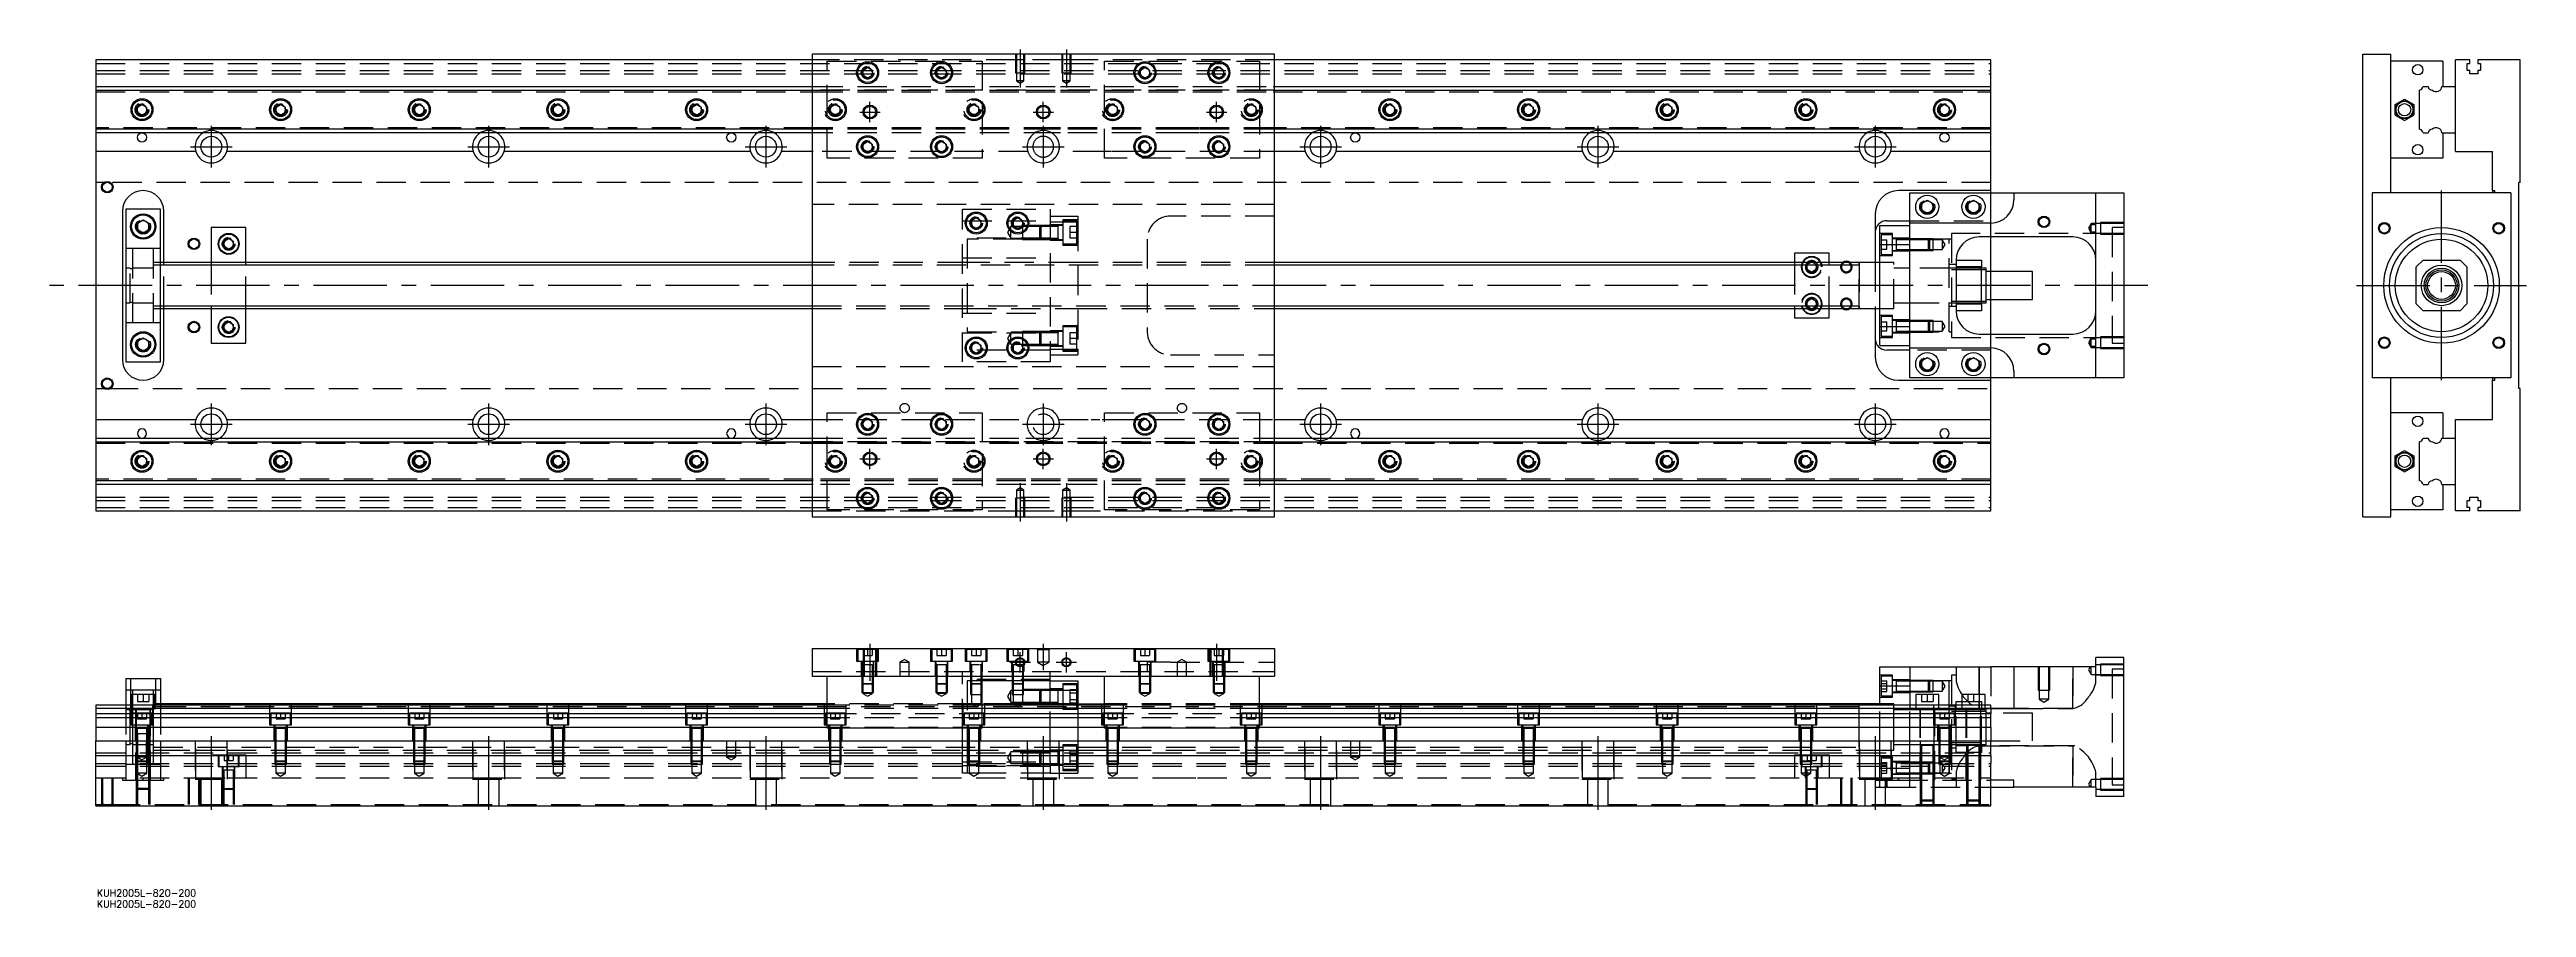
# Model space of a CAD drawing. Extents: x -20 to 1052, y -269 to 102.
import ezdxf

# ---------------------------------------------------------------- set-up
doc = ezdxf.new("R2010")
doc.units = 0
doc.linetypes.add('CENTER', pattern=[50.8, 31.75, -6.35, 6.35, -6.35])
doc.linetypes.add('DASHED', pattern=[19.05, 12.7, -6.35])
doc.layers.get('0').update_dxf_attribs({"linetype": 'CONTINUOUS'})
doc.layers.add('CENTER', color=1, linetype='CENTER')
doc.styles.get("Standard").update_dxf_attribs({"font": 'txt.shx', "height": 3, "bigfont": 'bigfont.shx'})

# ---------------------------------------------------------------- blocks, each defined once
blk = doc.blocks.new('*U2')
at = {"color": 7, "linetype": 'CONTINUOUS'}
blk.add_text('KUH2005L-820-200', height=3, dxfattribs=at).set_placement((0.5, -268.9))
blk = doc.blocks.new('*U3')
at = {"color": 7, "linetype": 'CONTINUOUS'}
blk.add_text('KUH2005L-820-200', height=3, dxfattribs=at).set_placement((0.5, -264.2))

msp = doc.modelspace()

# ---------------------------------------------------------------- linework, layer by layer
at = {"color": 7, "linetype": 'CONTINUOUS'}
for p, q in [((0, 97.5), (0, 86)), ((310, 97.5), (0, 97.5)), ((510, 100), (310, 100)), ((310, 100), (310, -100)), ((510, -100), (510, 100)), ((820, 97.5), (510, 97.5)), ((820, 86), (820, 97.5)), ((981.04, -100), (981.04, 100)), ((981.04, 100), (993.04, 100)), ((993.04, 40), (993.04, 100)), ((1015.54, 97), (993.04, 97)), ((1015.54, 97), (1015.54, 86)), ((1021.04, 86), (1021.04, 97.5)), ((1027.34, 97.5), (1021.04, 97.5)), ((1027.34, 96), (1027.34, 97.5)), ((1030.74, 97.5), (1030.74, 96)), ((1049.04, 97.5), (1030.74, 97.5)), ((1049.04, 44.5), (1049.04, 97.5)), ((0, 86), (0, 84.460392)), ((0, 86), (310, 86)), ((332, 93.1547), (334, 94.309402)), ((332, 90.8453), (332, 93.1547)), ((334, 89.690598), (332, 90.8453)), ((334, 94.309402), (336, 93.1547)), ((336, 90.8453), (334, 89.690598)), ((336, 93.1547), (336, 90.8453)), ((364, 93.1547), (366, 94.309402)), ((364, 90.8453), (364, 93.1547)), ((366, 89.690598), (364, 90.8453)), ((366, 94.309402), (368, 93.1547)), ((368, 90.8453), (366, 89.690598)), ((368, 93.1547), (368, 90.8453)), ((452, 93.1547), (454, 94.309402)), ((452, 90.8453), (452, 93.1547)), ((454, 89.690598), (452, 90.8453)), ((454, 94.309402), (456, 93.1547)), ((456, 90.8453), (454, 89.690598)), ((456, 93.1547), (456, 90.8453)), ((484, 93.1547), (486, 94.309402)), ((484, 90.8453), (484, 93.1547)), ((486, 89.690598), (484, 90.8453)), ((486, 94.309402), (488, 93.1547)), ((488, 90.8453), (486, 89.690598)), ((488, 93.1547), (488, 90.8453)), ((510, 86), (820, 86)), ((820, 84.460392), (820, 86)), ((1007.079608, 86), (1009.200392, 86)), ((1015.221934, 86), (1021.04, 86)), ((1021.04, 66), (1021.04, 86)), ((1021.04, 66), (1021.04, 86)), ((1026.19, 96), (1027.34, 96)), ((1026.19, 93), (1026.19, 96)), ((1027.34, 93), (1026.19, 93)), ((1027.34, 91.5), (1027.34, 93)), ((1030.74, 91.5), (1027.34, 91.5)), ((1030.74, 96), (1031.89, 96)), ((1030.74, 93), (1030.74, 91.5)), ((1031.89, 93), (1030.74, 93)), ((1031.89, 96), (1031.89, 93)), ((0, 84.460392), (0, 67.539608)), ((0, 84.460392), (310, 84.460392)), ((18, 77.1547), (20, 78.309402)), ((18, 74.8453), (18, 77.1547)), ((20, 78.309402), (22, 77.1547)), ((22, 77.1547), (22, 74.8453)), ((78, 77.1547), (80, 78.309402)), ((78, 74.8453), (78, 77.1547)), ((80, 78.309402), (82, 77.1547)), ((82, 77.1547), (82, 74.8453)), ((138, 77.1547), (140, 78.309402)), ((138, 74.8453), (138, 77.1547)), ((140, 78.309402), (142, 77.1547)), ((142, 77.1547), (142, 74.8453)), ((198, 77.1547), (200, 78.309402)), ((198, 74.8453), (198, 77.1547)), ((200, 78.309402), (202, 77.1547)), ((202, 77.1547), (202, 74.8453)), ((258, 77.1547), (260, 78.309402)), ((258, 74.8453), (258, 77.1547)), ((260, 78.309402), (262, 77.1547)), ((262, 77.1547), (262, 74.8453)), ((510, 84.460392), (820, 84.460392)), ((558, 77.1547), (560, 78.309402)), ((558, 74.8453), (558, 77.1547)), ((560, 78.309402), (562, 77.1547)), ((562, 77.1547), (562, 74.8453)), ((618, 77.1547), (620, 78.309402)), ((618, 74.8453), (618, 77.1547)), ((620, 78.309402), (622, 77.1547)), ((622, 77.1547), (622, 74.8453)), ((678, 77.1547), (680, 78.309402)), ((678, 74.8453), (678, 77.1547)), ((680, 78.309402), (682, 77.1547)), ((682, 77.1547), (682, 74.8453)), ((738, 77.1547), (740, 78.309402)), ((738, 74.8453), (738, 77.1547)), ((740, 78.309402), (742, 77.1547)), ((742, 77.1547), (742, 74.8453)), ((798, 77.1547), (800, 78.309402)), ((798, 74.8453), (798, 77.1547)), ((800, 78.309402), (802, 77.1547)), ((802, 77.1547), (802, 74.8453)), ((820, 67.539608), (820, 84.460392)), ((995.040002, 78.309401), (999.040002, 80.618802)), ((995.040002, 73.690599), (995.040002, 78.309401)), ((999.040002, 80.618802), (1003.040002, 78.309401)), ((1003.040002, 78.309401), (1003.040002, 73.690599)), ((1005.54, 67.539608), (1005.54, 84.460392)), ((310, 67.539608), (0, 67.539608)), ((0, 67.539608), (0, 66)), ((310, 66), (0, 66)), ((0, 66), (0, 58)), ((20, 73.690598), (18, 74.8453)), ((22, 74.8453), (20, 73.690598)), ((80, 73.690598), (78, 74.8453)), ((82, 74.8453), (80, 73.690598)), ((140, 73.690598), (138, 74.8453)), ((142, 74.8453), (140, 73.690598)), ((200, 73.690598), (198, 74.8453)), ((202, 74.8453), (200, 73.690598)), ((260, 73.690598), (258, 74.8453)), ((262, 74.8453), (260, 73.690598)), ((820, 67.539608), (510, 67.539608)), ((820, 66), (510, 66)), ((560, 73.690598), (558, 74.8453)), ((562, 74.8453), (560, 73.690598)), ((620, 73.690598), (618, 74.8453)), ((622, 74.8453), (620, 73.690598)), ((680, 73.690598), (678, 74.8453)), ((682, 74.8453), (680, 73.690598)), ((740, 73.690598), (738, 74.8453)), ((742, 74.8453), (740, 73.690598)), ((800, 73.690598), (798, 74.8453)), ((802, 74.8453), (800, 73.690598)), ((820, 66), (820, 67.539608)), ((820, 58), (820, 66)), ((995.040002, 73.690599), (999.040002, 71.381198)), ((999.040002, 71.381198), (1003.040002, 73.690599)), ((1007.079608, 66), (1009.200392, 66)), ((1015.221934, 66), (1021.04, 66)), ((1015.54, 66), (1015.54, 55)), ((1021.04, 58), (1021.04, 66)), ((43.291796, 58), (0, 58)), ((0, 58), (0, -58)), ((163.291796, 58), (56.708204, 58)), ((283.291796, 58), (176.708204, 58)), ((310, 58), (296.708204, 58)), ((332, 61.1547), (334, 62.309402)), ((332, 58.8453), (332, 61.1547)), ((334, 57.690598), (332, 58.8453)), ((334, 62.309402), (336, 61.1547)), ((336, 58.8453), (334, 57.690598)), ((336, 61.1547), (336, 58.8453)), ((364, 61.1547), (366, 62.309402)), ((364, 58.8453), (364, 61.1547)), ((366, 57.690598), (364, 58.8453)), ((366, 62.309402), (368, 61.1547)), ((368, 58.8453), (366, 57.690598)), ((368, 61.1547), (368, 58.8453)), ((452, 61.1547), (454, 62.309402)), ((452, 58.8453), (452, 61.1547)), ((454, 57.690598), (452, 58.8453)), ((454, 62.309402), (456, 61.1547)), ((456, 58.8453), (454, 57.690598)), ((456, 61.1547), (456, 58.8453)), ((484, 61.1547), (486, 62.309402)), ((484, 58.8453), (484, 61.1547)), ((486, 57.690598), (484, 58.8453)), ((486, 62.309402), (488, 61.1547)), ((488, 58.8453), (486, 57.690598)), ((488, 61.1547), (488, 58.8453)), ((523.291796, 58), (510, 58)), ((643.291796, 58), (536.708204, 58)), ((763.291796, 58), (656.708204, 58)), ((820, 58), (776.708204, 58)), ((820, 41), (820, 58)), ((1015.54, 55), (993.04, 55)), ((1021.04, 58), (1037.04, 58)), ((1037.04, 41), (1037.04, 58)), ((1049.04, 44.5), (1048.54, 44.5)), ((1048.54, -44.5), (1048.54, 44.5)), ((28, 33), (13, 33)), ((13, 33), (13, -33)), ((28, -33), (28, 33)), ((820, 41), (780, 41)), ((785, 27), (785, 40)), ((785, 40), (830, 40)), ((790, 35.443376), (792.5, 36.886752)), ((790, 32.556624), (790, 35.443376)), ((792.5, 31.113248), (790, 32.556624)), ((792.5, 36.886752), (795, 35.443376)), ((795, 32.556624), (792.5, 31.113248)), ((795, 35.443376), (795, 32.556624)), ((810, 35.443376), (812.5, 36.886752)), ((810, 32.556624), (810, 35.443376)), ((812.5, 31.113248), (810, 32.556624)), ((812.5, 36.886752), (815, 35.443376)), ((815, 32.556624), (812.5, 31.113248)), ((815, 35.443376), (815, 32.556624)), ((820, 40), (820, 41)), ((830, 40), (830, 37)), ((830, 40), (865.5, 40)), ((865.5, -40), (865.5, 40)), ((865.5, 40), (877.5, 40)), ((877.5, 40), (877.5, -40)), ((985.04, 40), (985.04, -40)), ((1045.04, 40), (985.04, 40)), ((1037.04, 41), (1038.04, 41)), ((1037.04, 41), (1037.04, 40)), ((1038.04, 40), (1038.04, 41)), ((1045.04, 40), (1045.04, -40)), ((11.5, 32), (11.5, -32)), ((18, 26.943376), (20.5, 28.386752)), ((18, 24.056624), (18, 26.943376)), ((20.5, 22.613248), (18, 24.056624)), ((20.5, 28.386752), (23, 26.943376)), ((23, 24.056624), (20.5, 22.613248)), ((23, 26.943376), (23, 24.056624)), ((29.5, 10), (29.5, 32)), ((50, 25), (50, 10)), ((65, 25), (50, 25)), ((65, 10), (65, 25)), ((379, 28.1547), (381, 29.309402)), ((379, 25.8453), (379, 28.1547)), ((381, 24.690598), (379, 25.8453)), ((381, 29.309402), (383, 28.1547)), ((383, 25.8453), (381, 24.690598)), ((383, 28.1547), (383, 25.8453)), ((397, 28.1547), (399, 29.309402)), ((397, 25.8453), (397, 28.1547)), ((399, 24.690598), (397, 25.8453)), ((399, 29.309402), (401, 28.1547)), ((401, 25.8453), (399, 24.690598)), ((401, 28.1547), (401, 25.8453)), ((416.5, 25.449674), (416.5, 25.949678)), ((770, 31), (770, 10)), ((772, 17.78342), (772, 26)), ((772, 26), (785, 26)), ((775, 28), (785, 28)), ((820, 27), (785, 27)), ((785, 17.78342), (785, 27)), ((55.5, 19.1547), (57.5, 20.309402)), ((55.5, 16.8453), (55.5, 19.1547)), ((57.5, 15.690598), (55.5, 16.8453)), ((57.5, 20.309402), (59.5, 19.1547)), ((59.5, 16.8453), (57.5, 15.690598)), ((59.5, 19.1547), (59.5, 16.8453)), ((416.5, 19.949668), (416.5, 20.449674)), ((735, 14), (735, 10)), ((750, 14), (735, 14)), ((750, 10), (750, 14)), ((772, 17.78342), (785, 17.78342)), ((772, -17.78342), (772, 17.78342)), ((785, -17.78342), (785, 17.78342)), ((785, -17.78342), (785, 17.78342)), ((805, 11), (816, 11)), ((805, 11), (805, -11)), ((855.5, 21), (815, 21)), ((816, 11), (816, 8)), ((820, 6), (820, 21)), ((1007.04, 11), (1004.04, 8)), ((1007.04, 11), (1023.04, 11)), ((1026.04, 8), (1023.04, 11)), ((310, 10), (28, 10)), ((763, 10), (510, 10)), ((741.964102, 10), (742.5, 10.309402)), ((742.5, 10.309402), (743.035898, 10)), ((772, 10), (763, 10)), ((805, 6.75), (803, 6.75)), ((816, 8), (805, 8)), ((816, 6.75), (805, 6.75)), ((816, -8), (816, 8)), ((818, 7.5), (816, 7.5)), ((818, 6.75), (816, 6.75)), ((818, -7.5), (818, 7.5)), ((838, 6), (818, 6)), ((838, -6), (838, 6)), ((1004.04, -8), (1004.04, 8)), ((1026.04, 8), (1026.04, -8)), ((28, -10), (310, -10)), ((29.5, -32), (29.5, -10)), ((50, -10), (50, -25)), ((65, -25), (65, -10)), ((510, -10), (763, -10)), ((735, -10), (735, -14)), ((742.5, -10.309402), (741.964102, -10)), ((743.035898, -10), (742.5, -10.309402)), ((750, -14), (750, -10)), ((763, -10), (772, -10)), ((770, -10), (770, -31)), ((803, -6.75), (805, -6.75)), ((805, -6.75), (816, -6.75)), ((805, -8), (816, -8)), ((816, -6.75), (818, -6.75)), ((816, -7.5), (818, -7.5)), ((816, -8), (816, -11)), ((818, -6), (838, -6)), ((820, -21), (820, -6)), ((1004.04, -8), (1007.04, -11)), ((1023.04, -11), (1026.04, -8)), ((55.5, -16.8453), (57.5, -15.690598)), ((55.5, -19.1547), (55.5, -16.8453)), ((57.5, -20.309402), (55.5, -19.1547)), ((57.5, -15.690598), (59.5, -16.8453)), ((59.5, -19.1547), (57.5, -20.309402)), ((59.5, -16.8453), (59.5, -19.1547)), ((735, -14), (750, -14)), ((772, -17.78342), (785, -17.78342)), ((772, -26), (772, -17.78342)), ((785, -27), (785, -17.78342)), ((816, -11), (805, -11)), ((815, -21), (855.5, -21)), ((1023.04, -11), (1007.04, -11)), ((18, -24.056624), (20.5, -22.613248)), ((18, -26.943376), (18, -24.056624)), ((20.5, -28.386752), (18, -26.943376)), ((20.5, -22.613248), (23, -24.056624)), ((23, -26.943376), (20.5, -28.386752)), ((23, -24.056624), (23, -26.943376)), ((50, -25), (65, -25)), ((379, -25.8453), (381, -24.690598)), ((379, -28.1547), (379, -25.8453)), ((381, -29.309402), (379, -28.1547)), ((381, -24.690598), (383, -25.8453)), ((383, -28.1547), (381, -29.309402)), ((383, -25.8453), (383, -28.1547)), ((397, -25.8453), (399, -24.690598)), ((397, -28.1547), (397, -25.8453)), ((399, -29.309402), (397, -28.1547)), ((399, -24.690598), (401, -25.8453)), ((401, -28.1547), (399, -29.309402)), ((401, -25.8453), (401, -28.1547)), ((416.5, -25.949678), (416.5, -25.94865)), ((772, -26), (785, -26)), ((785, -28), (775, -28)), ((785, -27), (820, -27)), ((785, -40), (785, -27)), ((790, -32.556624), (792.5, -31.113248)), ((792.5, -31.113248), (795, -32.556624)), ((810, -32.556624), (812.5, -31.113248)), ((812.5, -31.113248), (815, -32.556624)), ((13, -33), (28, -33)), ((780, -41), (820, -41)), ((830, -40), (785, -40)), ((790, -35.443376), (790, -32.556624)), ((792.5, -36.886752), (790, -35.443376)), ((795, -35.443376), (792.5, -36.886752)), ((795, -32.556624), (795, -35.443376)), ((810, -35.443376), (810, -32.556624)), ((812.5, -36.886752), (810, -35.443376)), ((815, -35.443376), (812.5, -36.886752)), ((815, -32.556624), (815, -35.443376)), ((820, -41), (820, -40)), ((820, -58), (820, -41)), ((830, -37), (830, -40)), ((865.5, -40), (830, -40)), ((877.5, -40), (865.5, -40)), ((1045.04, -40), (985.04, -40)), ((993.04, -100), (993.04, -40)), ((1037.04, -40), (1037.04, -41)), ((1037.04, -58), (1037.04, -41)), ((1037.04, -41), (1038.04, -41)), ((1038.04, -41), (1038.04, -40)), ((1049.04, -44.5), (1048.54, -44.5)), ((1049.04, -97.5), (1049.04, -44.5)), ((0, -58), (0, -66)), ((0, -58), (43.291796, -58)), ((56.708204, -58), (163.291796, -58)), ((176.708204, -58), (283.291796, -58)), ((296.708204, -58), (310, -58)), ((332, -58.8453), (334, -57.690598)), ((332, -61.1547), (332, -58.8453)), ((334, -62.309402), (332, -61.1547)), ((334, -57.690598), (336, -58.8453)), ((336, -61.1547), (334, -62.309402)), ((336, -58.8453), (336, -61.1547)), ((364, -58.8453), (366, -57.690598)), ((364, -61.1547), (364, -58.8453)), ((366, -62.309402), (364, -61.1547)), ((366, -57.690598), (368, -58.8453)), ((368, -61.1547), (366, -62.309402)), ((368, -58.8453), (368, -61.1547)), ((452, -58.8453), (454, -57.690598)), ((452, -61.1547), (452, -58.8453)), ((454, -62.309402), (452, -61.1547)), ((454, -57.690598), (456, -58.8453)), ((456, -61.1547), (454, -62.309402)), ((456, -58.8453), (456, -61.1547)), ((484, -58.8453), (486, -57.690598)), ((484, -61.1547), (484, -58.8453)), ((486, -62.309402), (484, -61.1547)), ((486, -57.690598), (488, -58.8453)), ((488, -61.1547), (486, -62.309402)), ((488, -58.8453), (488, -61.1547)), ((510, -58), (523.291796, -58)), ((536.708204, -58), (643.291796, -58)), ((656.708204, -58), (763.291796, -58)), ((776.708204, -58), (820, -58)), ((820, -66), (820, -58)), ((1015.54, -55), (993.04, -55)), ((1015.54, -55), (1015.54, -66)), ((1021.04, -66), (1021.04, -58)), ((1021.04, -58), (1037.04, -58)), ((0, -66), (0, -67.539608)), ((0, -66), (310, -66)), ((0, -67.539608), (310, -67.539608)), ((0, -67.539608), (0, -84.460392)), ((18, -74.8453), (20, -73.690598)), ((18, -77.1547), (18, -74.8453)), ((20, -73.690598), (22, -74.8453)), ((22, -74.8453), (22, -77.1547)), ((78, -74.8453), (80, -73.690598)), ((78, -77.1547), (78, -74.8453)), ((80, -73.690598), (82, -74.8453)), ((82, -74.8453), (82, -77.1547)), ((138, -74.8453), (140, -73.690598)), ((138, -77.1547), (138, -74.8453)), ((140, -73.690598), (142, -74.8453)), ((142, -74.8453), (142, -77.1547)), ((198, -74.8453), (200, -73.690598)), ((198, -77.1547), (198, -74.8453)), ((200, -73.690598), (202, -74.8453)), ((202, -74.8453), (202, -77.1547)), ((258, -74.8453), (260, -73.690598)), ((258, -77.1547), (258, -74.8453)), ((260, -73.690598), (262, -74.8453)), ((262, -74.8453), (262, -77.1547)), ((510, -66), (820, -66)), ((510, -67.539608), (820, -67.539608)), ((558, -74.8453), (560, -73.690598)), ((558, -77.1547), (558, -74.8453)), ((560, -73.690598), (562, -74.8453)), ((562, -74.8453), (562, -77.1547)), ((618, -74.8453), (620, -73.690598)), ((618, -77.1547), (618, -74.8453)), ((620, -73.690598), (622, -74.8453)), ((622, -74.8453), (622, -77.1547)), ((678, -74.8453), (680, -73.690598)), ((678, -77.1547), (678, -74.8453)), ((680, -73.690598), (682, -74.8453)), ((682, -74.8453), (682, -77.1547)), ((738, -74.8453), (740, -73.690598)), ((738, -77.1547), (738, -74.8453)), ((740, -73.690598), (742, -74.8453)), ((742, -74.8453), (742, -77.1547)), ((798, -74.8453), (800, -73.690598)), ((798, -77.1547), (798, -74.8453)), ((800, -73.690598), (802, -74.8453)), ((802, -74.8453), (802, -77.1547)), ((820, -67.539608), (820, -66)), ((820, -84.460392), (820, -67.539608)), ((995.040002, -73.690599), (999.040002, -71.381198)), ((995.040002, -78.309401), (995.040002, -73.690599)), ((999.040002, -71.381198), (1003.040002, -73.690599)), ((1003.040002, -73.690599), (1003.040002, -78.309401)), ((1005.54, -84.460392), (1005.54, -67.539608)), ((1007.079608, -66), (1009.200392, -66)), ((1015.221934, -66), (1021.04, -66)), ((1021.04, -86), (1021.04, -66)), ((1021.04, -86), (1021.04, -66)), ((310, -84.460392), (0, -84.460392)), ((0, -84.460392), (0, -86)), ((20, -78.309402), (18, -77.1547)), ((22, -77.1547), (20, -78.309402)), ((80, -78.309402), (78, -77.1547)), ((82, -77.1547), (80, -78.309402)), ((140, -78.309402), (138, -77.1547)), ((142, -77.1547), (140, -78.309402)), ((200, -78.309402), (198, -77.1547)), ((202, -77.1547), (200, -78.309402)), ((260, -78.309402), (258, -77.1547)), ((262, -77.1547), (260, -78.309402)), ((820, -84.460392), (510, -84.460392)), ((560, -78.309402), (558, -77.1547)), ((562, -77.1547), (560, -78.309402)), ((620, -78.309402), (618, -77.1547)), ((622, -77.1547), (620, -78.309402)), ((680, -78.309402), (678, -77.1547)), ((682, -77.1547), (680, -78.309402)), ((740, -78.309402), (738, -77.1547)), ((742, -77.1547), (740, -78.309402)), ((800, -78.309402), (798, -77.1547)), ((802, -77.1547), (800, -78.309402)), ((820, -86), (820, -84.460392)), ((995.040002, -78.309401), (999.040002, -80.618802)), ((999.040002, -80.618802), (1003.040002, -78.309401)), ((310, -86), (0, -86)), ((0, -86), (0, -97.5)), ((332, -90.8453), (334, -89.690598)), ((332, -93.1547), (332, -90.8453)), ((334, -94.309402), (332, -93.1547)), ((334, -89.690598), (336, -90.8453)), ((336, -93.1547), (334, -94.309402)), ((336, -90.8453), (336, -93.1547)), ((364, -90.8453), (366, -89.690598)), ((364, -93.1547), (364, -90.8453)), ((366, -94.309402), (364, -93.1547)), ((366, -89.690598), (368, -90.8453)), ((368, -93.1547), (366, -94.309402)), ((368, -90.8453), (368, -93.1547)), ((452, -90.8453), (454, -89.690598)), ((452, -93.1547), (452, -90.8453)), ((454, -94.309402), (452, -93.1547)), ((454, -89.690598), (456, -90.8453)), ((456, -93.1547), (454, -94.309402)), ((456, -90.8453), (456, -93.1547)), ((484, -90.8453), (486, -89.690598)), ((484, -93.1547), (484, -90.8453)), ((486, -94.309402), (484, -93.1547)), ((486, -89.690598), (488, -90.8453)), ((488, -93.1547), (486, -94.309402)), ((488, -90.8453), (488, -93.1547)), ((820, -86), (510, -86)), ((820, -97.5), (820, -86)), ((1007.079608, -86), (1009.200392, -86)), ((1015.221934, -86), (1021.04, -86)), ((1015.54, -86), (1015.54, -97)), ((1021.04, -97.5), (1021.04, -86)), ((1026.19, -93), (1027.34, -93)), ((1026.19, -96), (1026.19, -93)), ((1027.34, -96), (1026.19, -96)), ((1027.34, -91.5), (1030.74, -91.5)), ((1027.34, -93), (1027.34, -91.5)), ((1027.34, -97.5), (1027.34, -96)), ((1030.74, -91.5), (1030.74, -93)), ((1030.74, -93), (1031.89, -93)), ((1030.74, -96), (1030.74, -97.5)), ((1031.89, -96), (1030.74, -96)), ((1031.89, -93), (1031.89, -96)), ((0, -97.5), (310, -97.5)), ((310, -100), (510, -100)), ((510, -97.5), (820, -97.5)), ((981.04, -100), (993.04, -100)), ((1015.54, -97), (993.04, -97)), ((1027.34, -97.5), (1021.04, -97.5)), ((1049.04, -97.5), (1030.74, -97.5)), ((310, -156.93), (310, -168.93)), ((310, -156.93), (510, -156.93)), ((510, -156.93), (510, -168.93)), ((13, -169.93), (28, -169.93)), ((13, -169.93), (13, -181.43)), ((28, -169.93), (28, -181.43)), ((310, -168.93), (510, -168.93)), ((316.5, -191.43), (316.5, -168.93)), ((383.5, -191.43), (383.5, -168.93)), ((398.770162, -164.03), (398.32967, -164.03)), ((401.500006, -164.03), (401.229838, -164.03)), ((413, -181.43), (413, -168.93)), ((413, -170.93), (425, -170.93)), ((425, -170.93), (425, -181.43)), ((436.5, -191.43), (436.5, -168.93)), ((503.5, -191.43), (503.5, -168.93)), ((772, -173.14658), (772, -164.93)), ((772, -164.93), (785, -164.93)), ((779.1, -170.752326), (779.1, -170.753182)), ((785, -164.93), (820, -164.93)), ((785, -164.93), (785, -181.43)), ((830, -164.93), (820, -164.93)), ((830, -164.93), (830, -182.93)), ((865.5, -164.93), (830, -164.93)), ((865.5, -164.93), (865.5, -160.93)), ((877.5, -160.93), (865.5, -160.93)), ((877.5, -220.93), (877.5, -160.93)), ((0, -181.43), (0, -182.969608)), ((316.5, -181.43), (0, -181.43)), ((316.5, -180.93), (28, -180.93)), ((436.5, -181.43), (383.5, -181.43)), ((425, -180.93), (436.5, -180.93)), ((763, -180.93), (503.5, -180.93)), ((820, -181.43), (503.5, -181.43)), ((763, -180.93), (762.995, -180.93)), ((763, -180.930502), (763, -180.93)), ((763.005, -180.93), (763, -180.93)), ((772, -180.93), (763, -180.93)), ((763, -181.43), (763, -180.93)), ((772, -173.14658), (785, -173.14658)), ((772, -181.43), (772, -173.14658)), ((779.1, -173.1023), (779.1, -173.38317)), ((779.1, -175.019328), (779.1, -175.752336)), ((797.5, -176.93), (787.5, -176.93)), ((787.5, -176.93), (787.5, -181.43)), ((797.5, -181.43), (797.5, -176.93)), ((817.5, -176.93), (807.5, -176.93)), ((807.5, -176.93), (807.5, -181.43)), ((817.5, -181.43), (817.5, -176.93)), ((820, -182.969608), (820, -181.43)), ((316.5, -182.969608), (0, -182.969608)), ((0, -182.969608), (0, -185.090392)), ((0, -185.090392), (316.5, -185.090392)), ((0, -185.090392), (0, -187.000532)), ((316.5, -187.000532), (0, -187.000532)), ((0, -187.000532), (0, -191.111934)), ((0, -191.111934), (0, -196.93)), ((316.5, -191.111934), (0, -191.111934)), ((383.5, -191.43), (316.5, -191.43)), ((436.5, -182.969608), (383.5, -182.969608)), ((383.5, -185.090392), (436.5, -185.090392)), ((436.5, -187.000532), (383.5, -187.000532)), ((436.5, -191.111934), (383.5, -191.111934)), ((503.5, -191.43), (436.5, -191.43)), ((820, -182.969608), (503.5, -182.969608)), ((503.5, -185.090392), (820, -185.090392)), ((820, -187.000532), (503.5, -187.000532)), ((820, -191.111934), (503.5, -191.111934)), ((830, -182.93), (820, -182.93)), ((820, -182.969608), (820, -185.090392)), ((820, -187.000532), (820, -185.090392)), ((820, -191.111934), (820, -187.000532)), ((820, -191.111934), (820, -196.93)), ((0, -196.93), (820, -196.93)), ((0, -203.23), (0, -196.93)), ((0, -203.23), (820, -203.23)), ((0, -206.63), (0, -203.23)), ((17.9, -193.93), (17.499994, -193.93)), ((22.5, -193.93), (22.1, -193.93)), ((23.500006, -193.93), (22.5, -193.93)), ((416.5, -204.019994), (416.5, -203.23)), ((424.5, -199.68), (425, -199.68)), ((820, -203.23), (820, -196.93)), ((820, -203.23), (820, -206.63)), ((0, -224.93), (0, -206.63)), ((416.5, -207.180006), (416.5, -206.63)), ((779.1, -206.107664), (779.1, -206.50767)), ((779.1, -206.50767), (779.1, -206.63)), ((779.1, -208.465624), (779.1, -208.749714)), ((779.1, -210.70767), (779.1, -211.107674)), ((820, -224.93), (820, -206.63)), ((830, -213.93), (820, -213.93)), ((830, -216.93), (830, -213.93)), ((0, -224.93), (820, -224.93)), ((820, -216.93), (830, -216.93)), ((865.5, -216.93), (830, -216.93)), ((865.5, -216.93), (865.5, -220.93)), ((877.5, -220.93), (865.5, -220.93))]:
    msp.add_line(p, q, dxfattribs=at)
at = {"color": 3, "linetype": 'DASHED'}
for p, q in [((398.000006, 97.5), (310, 97.5)), ((316.5, 55), (316.5, 97)), ((316.5, 97), (383.5, 97)), ((383.5, 97), (383.5, 55)), ((398.000006, 100), (398.000006, 92)), ((401.999994, 97.5), (398.000006, 97.5)), ((398.35, 100), (398.35, 92)), ((401.65, 92), (401.65, 100)), ((401.999994, 92), (401.999994, 100)), ((418.000006, 97.5), (401.999994, 97.5)), ((418.000006, 100), (418.000006, 92)), ((421.999994, 97.5), (418.000006, 97.5)), ((418.35, 100), (418.35, 92)), ((421.65, 92), (421.65, 100)), ((421.999994, 92), (421.999994, 100)), ((510, 97.5), (421.999994, 97.5)), ((436.5, 97), (503.5, 97)), ((436.5, 55), (436.5, 97)), ((503.5, 97), (503.5, 55)), ((0, 96), (820, 96)), ((0, 93), (820, 93)), ((0, 91.5), (820, 91.5)), ((310, 86), (310.5, 86)), ((310.5, 86), (402.5, 86)), ((398.000006, 92), (401.999994, 92)), ((398.35, 92), (398.35, 88.5)), ((401.65, 88.5), (398.35, 88.5)), ((398.35, 88.5), (400, 87.547372)), ((400, 87.547372), (401.65, 88.5)), ((401.65, 88.5), (401.65, 92)), ((402.5, 86), (417.5, 86)), ((417.5, 86), (509.5, 86)), ((418.000006, 92), (421.999994, 92)), ((418.35, 92), (418.35, 88.5)), ((421.65, 88.5), (418.35, 88.5)), ((418.35, 88.5), (420, 87.547372)), ((420, 87.547372), (421.65, 88.5)), ((421.65, 88.5), (421.65, 92)), ((451.5, 92), (451.518502, 92.303588)), ((483.5, 92), (483.512884, 92.253488)), ((509.5, 86), (510, 86)), ((0, 84.403994), (310.5, 84.403994)), ((0, 83.8), (310.5, 83.8)), ((22.483582, 76.286038), (22.5, 76)), ((82.483582, 76.286038), (82.5, 76)), ((142.483582, 76.286038), (142.5, 76)), ((202.483582, 76.286038), (202.5, 76)), ((262.483582, 76.286038), (262.5, 76)), ((310, 84.460392), (310.5, 84.460392)), ((310.5, 84.460392), (402.5, 84.460392)), ((402.5, 84.403994), (310.5, 84.403994)), ((310.5, 83.8), (402.5, 83.8)), ((318, 77.1547), (320, 78.309402)), ((318, 74.8453), (318, 77.1547)), ((320, 78.309402), (322, 77.1547)), ((322, 77.1547), (322, 74.8453)), ((322.483582, 76.286038), (322.5, 76)), ((378, 77.1547), (380, 78.309402)), ((378, 74.8453), (378, 77.1547)), ((380, 78.309402), (382, 77.1547)), ((382, 77.1547), (382, 74.8453)), ((382.483582, 76.286038), (382.5, 76)), ((402.5, 84.460392), (417.5, 84.460392)), ((402.5, 84.403994), (417.5, 84.403994)), ((402.5, 83.8), (417.5, 83.8)), ((417.5, 84.460392), (509.5, 84.460392)), ((509.5, 84.403994), (417.5, 84.403994)), ((417.5, 83.8), (509.5, 83.8)), ((437.5, 76), (437.534018, 76.411016)), ((438, 77.1547), (440, 78.309402)), ((438, 74.8453), (438, 77.1547)), ((440, 78.309402), (442, 77.1547)), ((442, 77.1547), (442, 74.8453)), ((497.5, 76), (497.534018, 76.411016)), ((498, 77.1547), (500, 78.309402)), ((498, 74.8453), (498, 77.1547)), ((500, 78.309402), (502, 77.1547)), ((502, 77.1547), (502, 74.8453)), ((509.5, 84.460392), (510, 84.460392)), ((509.5, 84.403994), (820, 84.403994)), ((509.5, 83.8), (820, 83.8)), ((562.483582, 76.286038), (562.5, 76)), ((622.483582, 76.286038), (622.5, 76)), ((682.483582, 76.286038), (682.5, 76)), ((742.483582, 76.286038), (742.5, 76)), ((797.5, 76), (797.534018, 76.411016)), ((310.5, 68.2), (0, 68.2)), ((310.5, 67.596006), (0, 67.596006)), ((310.5, 67.539608), (310, 67.539608)), ((310.5, 66), (310, 66)), ((509.5, 68.2), (310.5, 68.2)), ((509.5, 67.596006), (310.5, 67.596006)), ((509.5, 67.539608), (310.5, 67.539608)), ((509.5, 66), (310.5, 66)), ((320, 73.690598), (318, 74.8453)), ((322, 74.8453), (320, 73.690598)), ((380, 73.690598), (378, 74.8453)), ((382, 74.8453), (380, 73.690598)), ((417.5, 68.2), (402.5, 68.2)), ((417.5, 67.596006), (402.5, 67.596006)), ((417.5, 67.539608), (402.5, 67.539608)), ((417.5, 66), (402.5, 66)), ((440, 73.690598), (438, 74.8453)), ((442, 74.8453), (440, 73.690598)), ((477.5, 68.2), (462.5, 68.2)), ((477.5, 67.596006), (462.5, 67.596006)), ((477.5, 67.539608), (462.5, 67.539608)), ((477.5, 66), (462.5, 66)), ((500, 73.690598), (498, 74.8453)), ((502, 74.8453), (500, 73.690598)), ((820, 68.2), (509.5, 68.2)), ((820, 67.596006), (509.5, 67.596006)), ((510, 67.539608), (509.5, 67.539608)), ((510, 66), (509.5, 66)), ((310.5, 58), (310, 58)), ((403.291796, 58), (310.5, 58)), ((383.5, 55), (316.5, 55)), ((336.483582, 60.286038), (336.5, 60)), ((365.464102, 58), (365.359688, 58)), ((366.640312, 58), (366.535898, 58)), ((368.483582, 60.286038), (368.5, 60)), ((435.535898, 58), (416.708204, 58)), ((431.25, 58), (430.691578, 58)), ((433.112542, 58), (431.25, 58)), ((433.5, 58), (433.112542, 58)), ((434.359688, 58), (433.5, 58)), ((434.464102, 58), (434.359688, 58)), ((435.640312, 58), (435.535898, 58)), ((436.5, 58), (435.640312, 58)), ((436.887458, 58), (436.5, 58)), ((503.5, 55), (436.5, 55)), ((438.75, 58), (436.887458, 58)), ((439.308422, 58), (438.75, 58)), ((509.5, 58), (439.308422, 58)), ((451.5, 60), (451.518502, 60.303588)), ((483.5, 60), (483.512884, 60.253488)), ((510, 58), (509.5, 58)), ((4.359688, 44.5), (0, 44.5)), ((820, 44.5), (5.640312, 44.5)), ((510, 35), (310, 35)), ((375, 33), (413, 33)), ((375, -33), (375, 33)), ((413, 33), (413, -33)), ((789.5, 34), (789.520026, 34.346056)), ((809.5, 34), (809.520026, 34.346056)), ((820, 28), (820, 40)), ((23.477798, 25.864306), (23.5, 25.5)), ((375, 28), (413, 28)), ((378.5, 27), (378.518502, 27.303588)), ((396, 25.449674), (394.556624, 22.949674)), ((394.556624, 22.949674), (396, 20.449674)), ((396, 20.449674), (396, 25.449674)), ((397.583494, 25.449674), (396, 25.449674)), ((397.59475, 25.439464), (397.583494, 25.449674)), ((400.416436, 25.449674), (397.583494, 25.449674)), ((400.416506, 25.449674), (400.32061, 25.367214)), ((401, 25.449674), (400.416436, 25.449674)), ((401.268656, 25.949668), (401, 25.949668)), ((401, 25.8453), (401, 25.5)), ((401, 25.5), (401, 25.112542)), ((408.49998, 25.449674), (401, 25.449674)), ((401, 25.112542), (401, 23.25)), ((401, 23.25), (401, 22.691578)), ((401, 22.691578), (401, 19.949678)), ((401.541516, 25.949668), (401.268656, 25.949668)), ((401.483582, 27.286038), (401.5, 27)), ((403.118168, 25.949668), (401.541516, 25.949668)), ((403.632418, 25.949668), (403.118168, 25.949668)), ((408.99998, 25.949668), (403.632418, 25.949668)), ((409, 25.949674), (408.5, 25.449674)), ((408.5, 20.449674), (408.5, 25.449674)), ((413, 25.449674), (408.5, 25.449674)), ((413, 25.949668), (408.999994, 25.949668)), ((409, 25.949674), (409, 19.949674)), ((413, 25.949674), (409, 25.949674)), ((413, 30), (425, 30)), ((413, 27.495454), (425, 27.495454)), ((418.5, 26.249674), (413, 26.249674)), ((416.505, 25.949674), (413.00002, 25.949674)), ((416.5, 25.449674), (413.00002, 25.449674)), ((418.5, 25.949674), (416.495, 25.949674)), ((416.5, 25.599876), (416.5, 25.949674)), ((416.5, 25.949674), (416.5, 25.599876)), ((416.5, 20.29947), (416.5, 25.599876)), ((418.5, 28.449674), (418.5, 17.449674)), ((425, 28.449674), (418.5, 28.449674)), ((424.5, 27.949674), (418.5, 27.949674)), ((421.5, 25.449674), (421.5, 22.949674)), ((424.5, 25.449674), (421.5, 25.449674)), ((421.5, 22.949674), (421.5, 20.449674)), ((424.5, 22.949674), (421.5, 22.949674)), ((424.5, 17.949674), (424.5, 27.949674)), ((425, 30), (425, 27.495454)), ((425, 27.495454), (425, -27.495454)), ((510, 30), (465, 30)), ((777.5, 22.42767), (772, 22.42767)), ((772.5, 21.92767), (772.5, 13.42767)), ((777.5, 21.92767), (772.5, 21.92767)), ((777.5, 12.92767), (777.5, 22.42767)), ((785, 28), (820, 28)), ((785, 17.78342), (785, 26)), ((803, 22.5), (803, -22.5)), ((872.5, 22.5), (803, 22.5)), ((820, 27), (820, 28)), ((820, 21), (820, 27)), ((863.5, 26.848738), (862.287564, 24.748738)), ((862.287564, 24.748738), (863.5, 22.648738)), ((863.016436, 24.911344), (863.060666, 25.226886)), ((863.060666, 25.226886), (863.163852, 25.611128)), ((863.163852, 25.611128), (863.302956, 25.985522)), ((863.302956, 25.985522), (863.5, 26.435254)), ((863.5, 26.435254), (863.5, 26.848738)), ((867.5, 26.848738), (863.5, 26.848738)), ((863.5, 23.06222), (863.5, 26.435794)), ((863.5, 26.435254), (865.5, 26.435254)), ((863.5, 22.648738), (863.5, 23.06222)), ((865.5, 23.06222), (863.5, 23.06222)), ((863.5, 22.648738), (867.5, 22.648738)), ((867.5, 27.248732), (867.5, 22.248742)), ((877.5, 27.248732), (867.5, 27.248732)), ((877.5, 26.848738), (867.5, 26.848738)), ((867.5, 22.648738), (877.5, 22.648738)), ((867.5, 22.248742), (877.5, 22.248742)), ((872.5, 25), (872.5, -25)), ((877.5, 25), (872.5, 25)), ((16, 16), (13, 16)), ((16, -16), (16, 16)), ((25, 16), (16, 16)), ((25, -16), (25, 16)), ((28, 16), (25, 16)), ((55, 18), (55.012884, 18.253488)), ((413, 20.5), (375, 20.5)), ((375, 12), (413, 12)), ((377, 20), (377, -20)), ((401, 20), (377, 20)), ((396, 20.449674), (401, 20.449674)), ((401, 20.449674), (408.49998, 20.449674)), ((408.949674, 20), (401, 20)), ((401, 19.949678), (408.99998, 19.949678)), ((408.5, 20.449674), (413, 20.449674)), ((408.5, 20.449674), (409, 19.949674)), ((413, 20), (408.949674, 20)), ((408.999994, 19.949678), (413, 19.949678)), ((409, 19.949674), (413, 19.949674)), ((413, 19.649674), (418.5, 19.649674)), ((413.00002, 20.449674), (416.5, 20.449674)), ((413.00002, 19.949674), (416.505, 19.949674)), ((416.495, 19.949674), (418.5, 19.949674)), ((416.5, 19.949674), (416.5, 20.29947)), ((416.5, 20.29947), (416.5, 19.949674)), ((418.5, 17.949674), (424.5, 17.949674)), ((418.5, 17.449674), (425, 17.449674)), ((424.5, 20.449674), (421.5, 20.449674)), ((455, 20), (455, -20)), ((772, 12.92767), (777.5, 12.92767)), ((772.5, 19.67767), (775, 19.67767)), ((772.5, 17.67767), (775, 17.67767)), ((772.5, 15.67767), (775, 15.67767)), ((772.5, 13.42767), (777.5, 13.42767)), ((775, 17.67767), (775, 19.67767)), ((775, 15.67767), (775, 17.67767)), ((785, 20.42767), (777.5, 20.42767)), ((779.1, 20.17767), (777.5, 20.17767)), ((777.5, 15.17767), (779.1, 15.17767)), ((777.5, 14.92767), (785, 14.92767)), ((779.1, 20.17767), (779.095, 20.17767)), ((779.095, 15.17767), (779.1, 15.17767)), ((779.1, 20.17767), (779.1, 19.92022)), ((779.105, 20.17767), (779.1, 20.17767)), ((784.99998, 20.17767), (779.1, 20.17767)), ((779.1, 19.92022), (779.1, 15.435068)), ((784.99998, 19.77767), (779.1, 19.77767)), ((779.1, 15.57767), (784.99998, 15.57767)), ((779.1, 15.435068), (779.1, 15.17767)), ((779.1, 15.17767), (779.105, 15.17767)), ((779.1, 15.17767), (784.99998, 15.17767)), ((793.1, 20.17767), (785, 20.17767)), ((793.1, 20.177664), (785, 20.177664)), ((802, 20), (785, 20)), ((793.5, 19.77767), (785, 19.77767)), ((785, 15.57767), (793.5, 15.57767)), ((785, 15.177674), (793.1, 15.177674)), ((785, 15.17767), (793.1, 15.17767)), ((793.1, 15.17767), (793.1, 20.17767)), ((793.5, 19.77767), (793.1, 20.17767)), ((793.1, 15.17767), (793.5, 15.57767)), ((795, 20.177664), (793.10002, 20.177664)), ((793.10002, 15.177674), (795, 15.177674)), ((793.5, 19.77767), (793.5, 15.57767)), ((795, 19.77767), (793.50002, 19.77767)), ((793.50002, 15.57767), (795, 15.57767)), ((795, 15.177674), (795, 20.177664)), ((799, 19.77767), (795, 19.77767)), ((795, 15.57767), (799, 15.57767)), ((799, 19.77767), (799, 15.57767)), ((800.212436, 17.67767), (799, 19.77767)), ((799, 15.57767), (800.212436, 17.67767)), ((802, -20), (802, 20)), ((803, 20), (802, 20)), ((14.85, 7.5), (13, 7.5)), ((14.85, -7.5), (14.85, 7.5)), ((16, 7.15), (14.85, 7.15)), ((25, 7.5), (16, 7.5)), ((28, 10), (25, 10)), ((28, 8.75), (25, 8.75)), ((29.5, 8.75), (29.5, 10)), ((29.5, -8.75), (29.5, 8.75)), ((50, 10), (50, 8.75)), ((50, 8.75), (50, -8.75)), ((65, 8.75), (65, 10)), ((65, -8.75), (65, 8.75)), ((377, 10), (310, 10)), ((510, 8.75), (310, 8.75)), ((425, 10), (377, 10)), ((510, 10), (425, 10)), ((735, 10), (735, 8.75)), ((735, 8.75), (735, -8.75)), ((740, 8), (740.018502, 8.303588)), ((740.5, 9.1547), (741.964102, 10)), ((740.5, 8.75), (740.5, 9.1547)), ((740.5, 6.8453), (740.5, 8.75)), ((742.5, 5.690598), (740.5, 6.8453)), ((744.5, 6.8453), (742.5, 5.690598)), ((743.035898, 10), (744.5, 9.1547)), ((744.5, 9.1547), (744.5, 8.75)), ((744.5, 8.75), (744.5, 6.8453)), ((750, 8.75), (750, 10)), ((750, -8.75), (750, 8.75)), ((763, 10), (762.995, 10)), ((763, 10.000006), (763, -10.000006)), ((763, -10), (763, 10)), ((763.005, 10), (763, 10)), ((770, 10), (770, -10)), ((778, 10), (772, 10)), ((778, -10), (778, 10)), ((785, 7.5), (778, 7.5)), ((802, 7.5), (785, 7.5)), ((805, 9), (802, 9)), ((803, 7.5), (802, 7.5)), ((803, 7.5), (802.995, 7.5)), ((805, 7.5), (803, 7.5)), ((803.005, 7.5), (803, 7.5)), ((816, 7.5), (805, 7.5)), ((820, -6), (820, 6)), ((13, -7.5), (14.85, -7.5)), ((14.85, -7.15), (16, -7.15)), ((16, -7.5), (25, -7.5)), ((25, -8.75), (28, -8.75)), ((25, -10), (28, -10)), ((29.5, -10), (29.5, -8.75)), ((50, -8.75), (50, -10)), ((65, -10), (65, -8.75)), ((310, -8.75), (510, -8.75)), ((310, -10), (377, -10)), ((377, -10), (425, -10)), ((425, -10), (510, -10)), ((735, -8.75), (735, -10)), ((740, -8), (740.018502, -7.696412)), ((740.5, -6.8453), (742.5, -5.690598)), ((740.5, -8.75), (740.5, -6.8453)), ((740.5, -9.1547), (740.5, -8.75)), ((741.964102, -10), (740.5, -9.1547)), ((742.5, -5.690598), (744.5, -6.8453)), ((744.5, -9.1547), (743.035898, -10)), ((744.5, -6.8453), (744.5, -8.75)), ((744.5, -8.75), (744.5, -9.1547)), ((750, -10), (750, -8.75)), ((762.995, -10), (763, -10)), ((763, -10), (763.005, -10)), ((772, -10), (778, -10)), ((778, -7.5), (785, -7.5)), ((785, -7.5), (802, -7.5)), ((802, -7.5), (803, -7.5)), ((802, -9), (805, -9)), ((802.995, -7.5), (803, -7.5)), ((803, -7.5), (805, -7.5)), ((803, -7.5), (803.005, -7.5)), ((805, -7.5), (816, -7.5)), ((13, -16), (16, -16)), ((16, -16), (25, -16)), ((25, -16), (28, -16)), ((55, -18), (55.012884, -17.746512)), ((375, -12), (413, -12)), ((375, -20.5), (413, -20.5)), ((377, -20), (401, -20)), ((396, -20.449674), (394.556624, -22.949674)), ((396, -25.449674), (396, -20.449674)), ((401, -20.449674), (396, -20.449674)), ((401, -19.949678), (401, -22.691578)), ((408.99998, -19.949678), (401, -19.949678)), ((401, -20), (408.949674, -20)), ((408.49998, -20.449674), (401, -20.449674)), ((409, -19.949674), (408.5, -20.449674)), ((408.5, -25.449674), (408.5, -20.449674)), ((413, -20.449674), (408.5, -20.449674)), ((408.949674, -20), (413, -20)), ((413, -19.949678), (408.999994, -19.949678)), ((409, -19.949674), (409, -25.949674)), ((413, -19.949674), (409, -19.949674)), ((418.5, -19.649674), (413, -19.649674)), ((416.505, -19.949674), (413.00002, -19.949674)), ((416.5, -20.449674), (413.00002, -20.449674)), ((418.5, -19.949674), (416.495, -19.949674)), ((416.5, -20.29947), (416.5, -19.949674)), ((416.5, -19.949674), (416.5, -20.29947)), ((416.5, -25.599876), (416.5, -20.29947)), ((418.5, -17.449674), (418.5, -28.449674)), ((425, -17.449674), (418.5, -17.449674)), ((424.5, -17.949674), (418.5, -17.949674)), ((421.5, -20.449674), (421.5, -22.949674)), ((424.5, -20.449674), (421.5, -20.449674)), ((424.5, -27.949674), (424.5, -17.949674)), ((777.5, -12.92767), (772, -12.92767)), ((772.5, -13.42767), (772.5, -21.92767)), ((777.5, -13.42767), (772.5, -13.42767)), ((772.5, -15.67767), (775, -15.67767)), ((772.5, -17.67767), (775, -17.67767)), ((772.5, -19.67767), (775, -19.67767)), ((775, -17.67767), (775, -15.67767)), ((775, -19.67767), (775, -17.67767)), ((777.5, -22.42767), (777.5, -12.92767)), ((785, -14.92767), (777.5, -14.92767)), ((779.1, -15.17767), (777.5, -15.17767)), ((777.5, -20.17767), (779.1, -20.17767)), ((777.5, -20.42767), (785, -20.42767)), ((779.1, -15.17767), (779.095, -15.17767)), ((779.095, -20.17767), (779.1, -20.17767)), ((779.1, -15.17767), (779.1, -15.435118)), ((784.99998, -15.17767), (779.1, -15.17767)), ((779.105, -15.17767), (779.1, -15.17767)), ((779.1, -15.435118), (779.1, -19.920272)), ((784.99998, -15.57767), (779.1, -15.57767)), ((779.1, -19.77767), (784.99998, -19.77767)), ((779.1, -19.920272), (779.1, -20.17767)), ((779.1, -20.17767), (784.99998, -20.17767)), ((779.1, -20.17767), (779.105, -20.17767)), ((793.1, -15.17767), (785, -15.17767)), ((793.1, -15.177674), (785, -15.177674)), ((793.5, -15.57767), (785, -15.57767)), ((785, -26), (785, -17.78342)), ((785, -19.77767), (793.5, -19.77767)), ((785, -20), (802, -20)), ((785, -20.177664), (793.1, -20.177664)), ((785, -20.17767), (793.1, -20.17767)), ((793.1, -20.17767), (793.1, -15.17767)), ((793.5, -15.57767), (793.1, -15.17767)), ((793.1, -20.17767), (793.5, -19.77767)), ((795, -15.177674), (793.10002, -15.177674)), ((793.10002, -20.177664), (795, -20.177664)), ((793.5, -15.57767), (793.5, -19.77767)), ((795, -15.57767), (793.50002, -15.57767)), ((793.50002, -19.77767), (795, -19.77767)), ((795, -20.177664), (795, -15.177674)), ((799, -15.57767), (795, -15.57767)), ((795, -19.77767), (799, -19.77767)), ((799, -15.57767), (799, -19.77767)), ((800.212436, -17.67767), (799, -15.57767)), ((799, -19.77767), (800.212436, -17.67767)), ((802, -20), (803, -20)), ((820, -27), (820, -21)), ((17.5, -25.5), (17.520026, -25.153944)), ((413, -28), (375, -28)), ((378.5, -27), (378.518502, -26.696412)), ((394.556624, -22.949674), (396, -25.449674)), ((396, -25.449674), (397.583654, -25.449674)), ((396.5, -27), (396.518502, -26.696412)), ((397.583654, -25.449674), (400.416258, -25.449674)), ((400.416258, -25.449674), (401, -25.449674)), ((401, -22.691578), (401, -23.25)), ((401, -23.25), (401, -25.112542)), ((401, -25.112542), (401, -25.5)), ((401, -25.449674), (408.49998, -25.449674)), ((401, -25.5), (401, -25.8453)), ((401, -25.949668), (401.268656, -25.949668)), ((401.268656, -25.949668), (401.541516, -25.949668)), ((401.541516, -25.949668), (403.118168, -25.949668)), ((403.118168, -25.949668), (403.632418, -25.949668)), ((403.632418, -25.949668), (408.99998, -25.949668)), ((408.5, -25.449674), (413, -25.449674)), ((408.5, -25.449674), (409, -25.949674)), ((408.999994, -25.949668), (413, -25.949668)), ((409, -25.949674), (413, -25.949674)), ((413, -26.249674), (418.5, -26.249674)), ((413, -27.495454), (425, -27.495454)), ((413, -30), (425, -30)), ((413.00002, -25.449674), (416.5, -25.449674)), ((413.00002, -25.949674), (416.505, -25.949674)), ((416.495, -25.949674), (418.5, -25.949674)), ((416.5, -25.949674), (416.5, -25.599876)), ((416.5, -25.599876), (416.5, -25.949674)), ((418.5, -27.949674), (424.5, -27.949674)), ((418.5, -28.449674), (425, -28.449674)), ((424.5, -22.949674), (421.5, -22.949674)), ((421.5, -22.949674), (421.5, -25.449674)), ((424.5, -25.449674), (421.5, -25.449674)), ((425, -27.495454), (425, -30)), ((465, -30), (510, -30)), ((772, -22.42767), (777.5, -22.42767)), ((772.5, -21.92767), (777.5, -21.92767)), ((820, -28), (785, -28)), ((803, -22.5), (872.5, -22.5)), ((820, -28), (820, -27)), ((820, -40), (820, -28)), ((863.5, -22.648738), (862.287564, -24.748738)), ((862.287564, -24.748738), (863.5, -26.848738)), ((863.016436, -24.586132), (863.060666, -24.27059)), ((863.060666, -24.27059), (863.163852, -23.886348)), ((863.163852, -23.886348), (863.302956, -23.511954)), ((863.302956, -23.511954), (863.5, -23.06222)), ((863.5, -23.06222), (863.5, -22.648738)), ((867.5, -22.648738), (863.5, -22.648738)), ((863.5, -26.435254), (863.5, -23.06168)), ((863.5, -23.06222), (865.5, -23.06222)), ((863.5, -26.848738), (863.5, -26.435254)), ((865.5, -26.435254), (863.5, -26.435254)), ((863.5, -26.848738), (867.5, -26.848738)), ((867.5, -22.248742), (867.5, -27.248732)), ((877.5, -22.248742), (867.5, -22.248742)), ((877.5, -22.648738), (867.5, -22.648738)), ((867.5, -26.848738), (877.5, -26.848738)), ((867.5, -27.248732), (877.5, -27.248732)), ((872.5, -25), (877.5, -25)), ((310, -35), (510, -35)), ((413, -33), (375, -33)), ((789.5, -34), (789.520026, -33.653944)), ((809.5, -34), (809.520026, -33.653944)), ((0, -44.5), (4.359688, -44.5)), ((5.640312, -44.5), (820, -44.5)), ((310, -58), (310.5, -58)), ((310.5, -58), (403.291796, -58)), ((316.5, -97), (316.5, -55)), ((316.5, -55), (383.5, -55)), ((331.5, -60), (331.512884, -59.746512)), ((365.359688, -58), (365.464102, -58)), ((366.535898, -58), (366.640312, -58)), ((383.5, -55), (383.5, -97)), ((416.708204, -58), (436.887458, -58)), ((430.691578, -58), (431.25, -58)), ((431.25, -58), (433.112542, -58)), ((433.112542, -58), (433.5, -58)), ((433.5, -58), (434.359688, -58)), ((434.359688, -58), (434.464102, -58)), ((435.535898, -58), (435.640312, -58)), ((435.640312, -58), (436.5, -58)), ((436.5, -55), (503.5, -55)), ((436.5, -97), (436.5, -55)), ((436.887458, -58), (438.75, -58)), ((438.75, -58), (439.308422, -58)), ((439.308422, -58), (510, -58)), ((456.483582, -59.713962), (456.5, -60)), ((503.5, -55), (503.5, -97)), ((0, -67.596006), (310.5, -67.596006)), ((0, -68.2), (310.5, -68.2)), ((310, -66), (310.5, -66)), ((310, -67.539608), (310.5, -67.539608)), ((310.5, -66), (509.5, -66)), ((310.5, -67.539608), (509.5, -67.539608)), ((509.5, -67.596006), (310.5, -67.596006)), ((310.5, -68.2), (509.5, -68.2)), ((318, -74.8453), (320, -73.690598)), ((318, -77.1547), (318, -74.8453)), ((320, -73.690598), (322, -74.8453)), ((322, -74.8453), (322, -77.1547)), ((378, -74.8453), (380, -73.690598)), ((378, -77.1547), (378, -74.8453)), ((380, -73.690598), (382, -74.8453)), ((382, -74.8453), (382, -77.1547)), ((402.5, -66), (417.5, -66)), ((402.5, -67.539608), (417.5, -67.539608)), ((402.5, -67.596006), (417.5, -67.596006)), ((402.5, -68.2), (417.5, -68.2)), ((438, -74.8453), (440, -73.690598)), ((438, -77.1547), (438, -74.8453)), ((440, -73.690598), (442, -74.8453)), ((442, -74.8453), (442, -77.1547)), ((462.5, -66), (477.5, -66)), ((462.5, -67.539608), (477.5, -67.539608)), ((462.5, -67.596006), (477.5, -67.596006)), ((462.5, -68.2), (477.5, -68.2)), ((498, -74.8453), (500, -73.690598)), ((498, -77.1547), (498, -74.8453)), ((500, -73.690598), (502, -74.8453)), ((502, -74.8453), (502, -77.1547)), ((509.5, -66), (510, -66)), ((509.5, -67.539608), (510, -67.539608)), ((509.5, -67.596006), (820, -67.596006)), ((509.5, -68.2), (820, -68.2)), ((310.5, -83.8), (0, -83.8)), ((310.5, -84.403994), (0, -84.403994)), ((17.5, -76), (17.534018, -75.588984)), ((77.5, -76), (77.534018, -75.588984)), ((137.5, -76), (137.534018, -75.588984)), ((197.5, -76), (197.534018, -75.588984)), ((257.5, -76), (257.534018, -75.588984)), ((310.5, -84.460392), (310, -84.460392)), ((402.5, -83.8), (310.5, -83.8)), ((402.5, -84.403994), (310.5, -84.403994)), ((402.5, -84.460392), (310.5, -84.460392)), ((320, -78.309402), (318, -77.1547)), ((322, -77.1547), (320, -78.309402)), ((322.483582, -75.713962), (322.5, -76)), ((380, -78.309402), (378, -77.1547)), ((382, -77.1547), (380, -78.309402)), ((382.483582, -75.713962), (382.5, -76)), ((417.5, -83.8), (402.5, -83.8)), ((417.5, -84.403994), (402.5, -84.403994)), ((417.5, -84.460392), (402.5, -84.460392)), ((509.5, -83.8), (417.5, -83.8)), ((509.5, -84.403994), (417.5, -84.403994)), ((509.5, -84.460392), (417.5, -84.460392)), ((440, -78.309402), (438, -77.1547)), ((442, -77.1547), (440, -78.309402)), ((442.483582, -75.713962), (442.5, -76)), ((500, -78.309402), (498, -77.1547)), ((502, -77.1547), (500, -78.309402)), ((502.483582, -75.713962), (502.5, -76)), ((820, -83.8), (509.5, -83.8)), ((820, -84.403994), (509.5, -84.403994)), ((510, -84.460392), (509.5, -84.460392)), ((557.5, -76), (557.534018, -75.588984)), ((617.5, -76), (617.534018, -75.588984)), ((677.5, -76), (677.534018, -75.588984)), ((742.483582, -75.713962), (742.5, -76)), ((802.483582, -75.713962), (802.5, -76)), ((0, -91.5), (820, -91.5)), ((0, -93), (820, -93)), ((0, -96), (820, -96)), ((310.5, -86), (310, -86)), ((402.5, -86), (310.5, -86)), ((401.999994, -92), (398.000006, -92)), ((398.000006, -92), (398.000006, -100)), ((400, -87.547372), (398.35, -88.5)), ((398.35, -88.5), (401.65, -88.5)), ((398.35, -88.5), (398.35, -92)), ((398.35, -92), (398.35, -100)), ((401.65, -88.5), (400, -87.547372)), ((401.65, -92), (401.65, -88.5)), ((401.65, -100), (401.65, -92)), ((401.999994, -100), (401.999994, -92)), ((417.5, -86), (402.5, -86)), ((509.5, -86), (417.5, -86)), ((421.999994, -92), (418.000006, -92)), ((418.000006, -92), (418.000006, -100)), ((420, -87.547372), (418.35, -88.5)), ((418.35, -88.5), (421.65, -88.5)), ((418.35, -88.5), (418.35, -92)), ((418.35, -92), (418.35, -100)), ((421.65, -88.5), (420, -87.547372)), ((421.65, -92), (421.65, -88.5)), ((421.65, -100), (421.65, -92)), ((421.999994, -100), (421.999994, -92)), ((451.5, -92), (451.518502, -91.696412)), ((488.483582, -91.713962), (488.5, -92)), ((510, -86), (509.5, -86)), ((310, -97.5), (398.000006, -97.5)), ((383.5, -97), (316.5, -97)), ((398.000006, -97.5), (401.999994, -97.5)), ((401.999994, -97.5), (418.000006, -97.5)), ((418.000006, -97.5), (421.999994, -97.5)), ((421.999994, -97.5), (510, -97.5)), ((503.5, -97), (436.5, -97)), ((329.25, -156.93), (329.25, -162.43)), ((338.25, -157.43), (329.75, -157.43)), ((329.75, -157.43), (329.75, -162.43)), ((332, -157.43), (332, -159.93)), ((332, -159.93), (334, -159.93)), ((332.000006, -156.93), (332.000006, -168.93)), ((332.5, -156.93), (332.5, -168.93)), ((334, -157.43), (334, -159.93)), ((334, -159.93), (336, -159.93)), ((336, -157.43), (336, -159.93)), ((337.5, -168.93), (337.5, -156.93)), ((337.999994, -168.93), (337.999994, -156.93)), ((338.25, -162.43), (338.25, -157.43)), ((338.75, -162.43), (338.75, -156.93)), ((361.25, -156.93), (361.25, -162.43)), ((370.25, -157.43), (361.75, -157.43)), ((361.75, -157.43), (361.75, -162.43)), ((364, -157.43), (364, -159.93)), ((364, -159.93), (366, -159.93)), ((366, -157.43), (366, -159.93)), ((366, -159.93), (368, -159.93)), ((368, -157.43), (368, -159.93)), ((370.25, -162.43), (370.25, -157.43)), ((370.75, -162.43), (370.75, -156.93)), ((376.25, -156.93), (376.25, -162.43)), ((385.25, -157.43), (376.75, -157.43)), ((376.75, -157.43), (376.75, -162.43)), ((379, -157.43), (379, -159.93)), ((379, -159.93), (381, -159.93)), ((381, -157.43), (381, -159.93)), ((381, -159.93), (383, -159.93)), ((383, -157.43), (383, -159.93)), ((385.25, -162.43), (385.25, -157.43)), ((385.75, -162.43), (385.75, -156.93)), ((394.25, -156.93), (394.25, -162.43)), ((403.25, -157.43), (394.75, -157.43)), ((394.75, -157.43), (394.75, -162.43)), ((397, -157.43), (397, -159.93)), ((397, -159.93), (399, -159.93)), ((399, -157.43), (399, -159.93)), ((399, -159.93), (401, -159.93)), ((401, -157.43), (401, -159.93)), ((403.25, -162.43), (403.25, -157.43)), ((403.75, -162.43), (403.75, -156.93)), ((407.5, -157.43), (407, -156.93)), ((407.5, -157.43), (407.5, -162.93)), ((407.5, -157.43), (412.5, -157.43)), ((412.5, -157.43), (413, -156.93)), ((412.5, -162.93), (412.5, -157.43)), ((449.25, -156.93), (449.25, -162.43)), ((458.25, -157.43), (449.75, -157.43)), ((449.75, -157.43), (449.75, -162.43)), ((452, -157.43), (452, -159.93)), ((452, -159.93), (454, -159.93)), ((454, -157.43), (454, -159.93)), ((454, -159.93), (456, -159.93)), ((456, -157.43), (456, -159.93)), ((458.25, -162.43), (458.25, -157.43)), ((458.75, -162.43), (458.75, -156.93)), ((481.25, -156.93), (481.25, -162.43)), ((490.25, -157.43), (481.75, -157.43)), ((481.75, -157.43), (481.75, -162.43)), ((482.000006, -156.93), (482.000006, -168.93)), ((482.5, -156.93), (482.5, -168.93)), ((484, -157.43), (484, -159.93)), ((484, -159.93), (486, -159.93)), ((486, -157.43), (486, -159.93)), ((486, -159.93), (488, -159.93)), ((487.5, -168.93), (487.5, -156.93)), ((487.999994, -168.93), (487.999994, -156.93)), ((488, -157.43), (488, -159.93)), ((490.25, -162.43), (490.25, -157.43)), ((490.75, -162.43), (490.75, -156.93)), ((15, -169.93), (15, -182.93)), ((26, -182.93), (26, -169.93)), ((310, -166.93), (510, -166.93)), ((329.25, -162.43), (338.75, -162.43)), ((331.25, -162.43), (331.25, -168.93)), ((331.5, -162.43), (331.5, -164.03)), ((331.5, -164.025), (331.5, -164.03)), ((331.5, -164.03), (331.757448, -164.03)), ((331.757468, -164.03), (331.5, -164.03)), ((331.5, -164.03), (331.5, -164.035)), ((331.5, -164.03), (331.5, -168.92998)), ((331.5, -168.93), (331.5, -172.03)), ((331.500006, -168.93), (331.500006, -172.030006)), ((336.242552, -164.03), (331.757468, -164.03)), ((331.9, -164.03), (331.9, -168.92998)), ((331.9, -168.93), (331.9, -172.43)), ((336.1, -168.92998), (336.1, -164.03)), ((336.1, -172.43), (336.1, -168.93)), ((336.5, -164.03), (336.242552, -164.03)), ((336.242602, -164.03), (336.5, -164.03)), ((336.499994, -172.030006), (336.499994, -168.93)), ((336.5, -164.03), (336.5, -162.43)), ((336.5, -164.03), (336.5, -164.025)), ((336.5, -164.035), (336.5, -164.03)), ((336.5, -168.92998), (336.5, -164.03)), ((336.5, -172.03), (336.5, -168.93)), ((336.75, -168.93), (336.75, -162.43)), ((350, -161.7753), (348, -162.93)), ((348, -162.93), (350, -162.93)), ((348, -162.93), (348, -168.93)), ((352, -162.93), (350, -161.7753)), ((350, -162.93), (352, -162.93)), ((352, -168.93), (352, -162.93)), ((361.25, -162.43), (370.75, -162.43)), ((363.25, -162.43), (363.25, -168.93)), ((363.5, -162.43), (363.5, -164.03)), ((363.5, -164.025), (363.5, -164.03)), ((363.5, -164.03), (363.757448, -164.03)), ((363.757468, -164.03), (363.5, -164.03)), ((363.5, -164.03), (363.5, -164.035)), ((363.5, -164.03), (363.5, -168.92998)), ((363.5, -168.93), (363.5, -172.03)), ((363.500006, -168.93), (363.500006, -172.030006)), ((368.242552, -164.03), (363.757468, -164.03)), ((363.9, -164.03), (363.9, -168.92998)), ((363.9, -168.93), (363.9, -172.43)), ((368.1, -168.92998), (368.1, -164.03)), ((368.1, -172.43), (368.1, -168.93)), ((368.5, -164.03), (368.242552, -164.03)), ((368.242602, -164.03), (368.5, -164.03)), ((368.499994, -172.030006), (368.499994, -168.93)), ((368.5, -164.03), (368.5, -162.43)), ((368.5, -164.03), (368.5, -164.025)), ((368.5, -164.035), (368.5, -164.03)), ((368.5, -168.92998), (368.5, -164.03)), ((368.5, -172.03), (368.5, -168.93)), ((368.75, -168.93), (368.75, -162.43)), ((375, -168.93), (375, -166.93)), ((375, -191.43), (375, -168.93)), ((413, -170.43), (375, -170.43)), ((376.25, -162.43), (385.75, -162.43)), ((377, -170.93), (377, -196.93)), ((378.5, -170.93), (377, -170.93)), ((378.25, -162.43), (378.25, -166.93)), ((378.5, -162.43), (378.5, -164.03)), ((378.5, -164.025), (378.5, -164.03)), ((378.5, -164.03), (378.757448, -164.03)), ((378.757468, -164.03), (378.5, -164.03)), ((378.5, -164.03), (378.5, -166.92998)), ((378.5, -164.03), (378.5, -164.035)), ((378.5, -166.93), (378.5, -168.93)), ((378.5, -168.93), (378.5, -172.03)), ((378.9, -170.93), (378.5, -170.93)), ((378.500006, -166.93), (378.500006, -168.93)), ((378.500006, -168.93), (378.500006, -172.030006)), ((382.300194, -164.03), (378.757468, -164.03)), ((378.9, -164.03), (378.9, -166.92998)), ((378.9, -166.93), (378.9, -168.93)), ((378.9, -168.93), (378.9, -172.43)), ((382.5, -170.93), (378.9, -170.93)), ((382.5, -164.025), (382.5, -164.03)), ((383.75, -164.03), (382.5, -164.03)), ((382.5, -164.03), (382.5, -164.035)), ((382.9, -170.93), (382.5, -170.93)), ((383.1, -170.93), (382.9, -170.93)), ((383.1, -166.92998), (383.1, -164.03)), ((383.1, -168.93), (383.1, -166.93)), ((383.1, -172.43), (383.1, -168.93)), ((383.5, -170.93), (383.1, -170.93)), ((383.499994, -168.93), (383.499994, -166.93)), ((383.499994, -172.030006), (383.499994, -168.93)), ((383.5, -164.03), (383.5, -162.43)), ((383.5, -164.03), (383.5, -164.025)), ((383.5, -166.92998), (383.5, -164.03)), ((383.5, -164.035), (383.5, -164.03)), ((383.5, -168.93), (383.5, -166.93)), ((383.5, -172.03), (383.5, -168.93)), ((387.1, -170.93), (383.5, -170.93)), ((383.75, -166.93), (383.75, -162.43)), ((387.5, -170.93), (387.1, -170.93)), ((396.5, -170.93), (387.5, -170.93)), ((394.25, -162.43), (403.75, -162.43)), ((396.25, -162.43), (396.25, -166.93)), ((396.5, -162.43), (396.5, -164.03)), ((396.5, -164.025), (396.5, -164.03)), ((396.5, -164.03), (396.757448, -164.03)), ((396.757468, -164.03), (396.5, -164.03)), ((396.5, -164.03), (396.5, -164.035)), ((396.5, -164.03), (396.5, -166.92998)), ((396.5, -166.93), (396.5, -168.93)), ((396.5, -168.93), (396.5, -172.03)), ((396.9, -170.93), (396.5, -170.93)), ((396.500006, -166.93), (396.500006, -168.93)), ((396.500006, -168.93), (396.500006, -172.030006)), ((398.329928, -164.03), (396.757468, -164.03)), ((396.9, -164.03), (396.9, -166.92998)), ((396.9, -166.93), (401.1, -166.93)), ((396.9, -166.93), (396.9, -168.93)), ((396.9, -168.93), (396.9, -172.43)), ((401.1, -170.93), (396.9, -170.93)), ((398.770318, -164.03), (398.329928, -164.03)), ((401.230084, -164.03), (398.770318, -164.03)), ((401.1, -164.159838), (401.1, -164.03)), ((401.1, -164.60033), (401.1, -164.159838)), ((401.1, -166.92998), (401.1, -164.60033)), ((401.1, -168.93), (401.1, -166.93)), ((401.1, -172.43), (401.1, -168.93)), ((401.5, -170.93), (401.1, -170.93)), ((401.5, -164.03), (401.230084, -164.03)), ((401.242602, -164.03), (401.5, -164.03)), ((401.499994, -168.93), (401.499994, -166.93)), ((401.499994, -172.030006), (401.499994, -168.93)), ((401.5, -163.617386), (401.5, -162.43)), ((401.5, -164.03), (401.5, -163.617386)), ((401.5, -164.03), (401.5, -164.025)), ((401.5, -164.035), (401.5, -164.03)), ((401.5, -164.252876), (401.5, -164.03)), ((401.5, -166.92998), (401.5, -164.252876)), ((401.5, -168.93), (401.5, -166.93)), ((401.5, -172.03), (401.5, -168.93)), ((402.5, -170.93), (401.5, -170.93)), ((401.75, -166.93), (401.75, -162.43)), ((413, -170.93), (402.5, -170.93)), ((412.5, -162.93), (407.5, -162.93)), ((407.5, -162.93), (410, -164.373376)), ((410, -164.373376), (412.5, -162.93)), ((413, -168.93), (413, -166.93)), ((449.25, -162.43), (458.75, -162.43)), ((451.25, -162.43), (451.25, -168.93)), ((451.5, -162.43), (451.5, -164.03)), ((451.5, -164.025), (451.5, -164.03)), ((451.757468, -164.03), (451.5, -164.03)), ((451.5, -164.03), (451.5, -164.035)), ((451.5, -164.03), (451.5, -168.92998)), ((451.5, -168.93), (451.5, -172.03)), ((451.500006, -168.93), (451.500006, -172.030006)), ((456.242552, -164.03), (451.757468, -164.03)), ((451.9, -164.03), (451.9, -168.92998)), ((451.9, -168.93), (451.9, -172.43)), ((455, -162.93), (455, -166.93)), ((465, -162.93), (455, -162.93)), ((456.1, -168.92998), (456.1, -164.03)), ((456.1, -172.43), (456.1, -168.93)), ((456.5, -164.03), (456.242552, -164.03)), ((456.499994, -172.030006), (456.499994, -168.93)), ((456.5, -164.03), (456.5, -162.43)), ((456.5, -164.03), (456.5, -164.025)), ((456.5, -164.035), (456.5, -164.03)), ((456.5, -168.92998), (456.5, -164.03)), ((456.5, -172.03), (456.5, -168.93)), ((456.75, -168.93), (456.75, -162.43)), ((465, -162.93), (510, -162.93)), ((470, -161.7753), (468, -162.93)), ((468, -162.93), (470, -162.93)), ((468, -162.93), (468, -168.93)), ((472, -162.93), (470, -161.7753)), ((470, -162.93), (472, -162.93)), ((472, -168.93), (472, -162.93)), ((481.25, -162.43), (490.75, -162.43)), ((483.25, -162.43), (483.25, -168.93)), ((483.5, -162.43), (483.5, -164.03)), ((483.5, -164.025), (483.5, -164.03)), ((483.757468, -164.03), (483.5, -164.03)), ((483.5, -164.03), (483.5, -168.92998)), ((483.5, -164.03), (483.5, -164.035)), ((483.5, -168.93), (483.5, -172.03)), ((483.500006, -168.93), (483.500006, -172.030006)), ((488.242552, -164.03), (483.757468, -164.03)), ((483.9, -164.03), (483.9, -168.92998)), ((483.9, -168.93), (483.9, -172.43)), ((488.1, -168.92998), (488.1, -164.03)), ((488.1, -172.43), (488.1, -168.93)), ((488.5, -164.03), (488.242552, -164.03)), ((488.499994, -172.030006), (488.499994, -168.93)), ((488.5, -164.03), (488.5, -162.43)), ((488.5, -164.03), (488.5, -164.025)), ((488.5, -168.92998), (488.5, -164.03)), ((488.5, -164.035), (488.5, -164.03)), ((488.5, -172.03), (488.5, -168.93)), ((488.75, -168.93), (488.75, -162.43)), ((777.5, -168.50233), (772, -168.50233)), ((772.5, -169.00233), (772.5, -173.25233)), ((777.5, -169.00233), (772.5, -169.00233)), ((772.5, -170.94293), (775, -170.94293)), ((775, -172.09763), (775, -170.94293)), ((777.5, -173.25233), (777.5, -168.50233)), ((785, -170.50233), (777.5, -170.50233)), ((779.1, -170.75233), (777.5, -170.75233)), ((779.1, -170.75233), (779.095, -170.75233)), ((779.1, -170.75233), (779.1, -171.00978)), ((779.1, -171.009798), (779.1, -170.75233)), ((784.99998, -170.75233), (779.1, -170.75233)), ((779.105, -170.75233), (779.1, -170.75233)), ((779.1, -171.00978), (779.1, -173.25233)), ((784.99998, -171.15233), (779.1, -171.15233)), ((793.1, -170.75233), (785, -170.75233)), ((793.1, -170.752336), (785, -170.752336)), ((802, -170.93), (785, -170.93)), ((793.5, -171.15233), (785, -171.15233)), ((793.1, -173.25233), (793.1, -170.75233)), ((793.5, -171.15233), (793.1, -170.75233)), ((795, -170.752336), (793.10002, -170.752336)), ((793.5, -171.15233), (793.5, -173.25233)), ((795, -171.15233), (793.50002, -171.15233)), ((795, -175.752326), (795, -170.752336)), ((799, -171.15233), (795, -171.15233)), ((799, -171.15233), (799, -173.25233)), ((800.212436, -173.25233), (799, -171.15233)), ((802, -181.43), (802, -170.93)), ((803, -170.93), (802, -170.93)), ((803, -168.43), (803, -189.93)), ((805, -168.43), (803, -168.43)), ((805, -164.93), (805, -171.302214)), ((815, -176.93), (815, -164.93)), ((815, -164.93), (815, -176.93)), ((820, -164.93), (820, -181.43)), ((840.500006, -164.93), (840.500006, -174.93)), ((840.9, -164.93), (840.9, -174.93)), ((845.1, -174.93), (845.1, -164.93)), ((845.499994, -174.93), (845.499994, -164.93)), ((855.5, -164.93), (855.5, -182.852252)), ((855.5, -182.852252), (855.5, -164.93)), ((863.009982, -164.93), (862.287564, -166.181262)), ((862.287564, -166.181262), (863.5, -168.281262)), ((863.5, -168.281262), (863.5, -164.93)), ((863.5, -168.281262), (867.5, -168.281262)), ((867.5, -164.081262), (865.5, -164.081262)), ((865.5, -171.302214), (865.5, -164.93)), ((872.5, -168.43), (865.5, -168.43)), ((867.5, -163.681268), (867.5, -168.681258)), ((877.5, -163.681268), (867.5, -163.681268)), ((877.5, -164.081262), (867.5, -164.081262)), ((867.5, -168.281262), (877.5, -168.281262)), ((867.5, -168.681258), (877.5, -168.681258)), ((872.5, -165.93), (872.5, -215.93)), ((877.5, -165.93), (872.5, -165.93)), ((16, -174.93), (13, -174.93)), ((13, -181.43), (13, -196.93)), ((15.25, -181.43), (15.25, -189.93)), ((25.5, -176.93), (15.5, -176.93)), ((15.5, -176.93), (15.5, -181.43)), ((15.5, -181.43), (15.5, -182.93)), ((16, -176.93), (16, -174.93)), ((25, -174.93), (16, -174.93)), ((16, -181.43), (16, -176.93)), ((16, -182.969608), (16, -181.43)), ((18, -176.93), (18, -179.93)), ((18, -179.93), (20.5, -179.93)), ((20.5, -176.93), (20.5, -179.93)), ((20.5, -179.93), (23, -179.93)), ((23, -176.93), (23, -179.93)), ((24.75, -189.93), (24.75, -181.43)), ((25, -176.93), (25, -174.93)), ((28, -174.93), (25, -174.93)), ((25, -181.43), (25, -176.93)), ((25.5, -180.93), (25, -180.93)), ((25, -182.969608), (25, -181.43)), ((763, -182.18), (25, -182.18)), ((25.5, -181.43), (25.5, -176.93)), ((28, -180.93), (25.5, -180.93)), ((25.5, -182.93), (25.5, -181.43)), ((28, -181.43), (28, -196.93)), ((75.25, -181.43), (75.25, -189.93)), ((84.75, -189.93), (84.75, -181.43)), ((135.25, -181.43), (135.25, -189.93)), ((144.75, -189.93), (144.75, -181.43)), ((195.25, -181.43), (195.25, -189.93)), ((204.75, -189.93), (204.75, -181.43)), ((255.25, -181.43), (255.25, -189.93)), ((264.75, -189.93), (264.75, -181.43)), ((315.25, -181.43), (315.25, -189.93)), ((377, -180.93), (316.5, -180.93)), ((383.5, -181.43), (316.5, -181.43)), ((324.75, -189.93), (324.75, -181.43)), ((331.5, -172.03), (336.5, -172.03)), ((331.5, -172.03), (331.9, -172.43)), ((331.500006, -172.03002), (331.500006, -175.93)), ((331.500006, -175.93), (336.499994, -175.93)), ((336.1, -172.43), (331.9, -172.43)), ((331.9, -172.43002), (331.9, -175.93)), ((331.9, -175.93), (331.9, -176.43)), ((336.1, -176.43), (331.9, -176.43)), ((331.9, -176.43), (334, -177.642436)), ((334, -177.642436), (336.1, -176.43)), ((336.1, -172.43), (336.5, -172.03)), ((336.1, -175.93), (336.1, -172.43002)), ((336.1, -176.43), (336.1, -175.93)), ((336.499994, -175.93), (336.499994, -172.03002)), ((363.5, -172.03), (368.5, -172.03)), ((363.5, -172.03), (363.9, -172.43)), ((363.500006, -172.03002), (363.500006, -175.93)), ((363.500006, -175.93), (368.499994, -175.93)), ((368.1, -172.43), (363.9, -172.43)), ((363.9, -172.43002), (363.9, -175.93)), ((363.9, -175.93), (363.9, -176.43)), ((368.1, -176.43), (363.9, -176.43)), ((363.9, -176.43), (366, -177.642436)), ((366, -177.642436), (368.1, -176.43)), ((368.1, -172.43), (368.5, -172.03)), ((368.1, -175.93), (368.1, -172.43002)), ((368.1, -176.43), (368.1, -175.93)), ((368.499994, -175.93), (368.499994, -172.03002)), ((375.25, -181.43), (375.25, -189.93)), ((378.9, -180.93), (377, -180.93)), ((378.5, -172.03), (383.499994, -172.03)), ((378.5, -172.03), (378.9, -172.43)), ((378.500006, -172.03002), (378.500006, -176.93)), ((378.500006, -176.93), (383.499994, -176.93)), ((382.500006, -172.43), (378.9, -172.43)), ((378.9, -172.43002), (378.9, -176.93)), ((378.9, -176.93), (378.9, -180.93)), ((383.1, -180.93), (378.9, -180.93)), ((378.9, -180.93), (381, -182.142436)), ((381, -182.142436), (383.1, -180.93)), ((383.1, -172.43), (382.500006, -172.43)), ((383.1, -172.43), (383.5, -172.03)), ((383.1, -176.93), (383.1, -172.43002)), ((383.1, -180.93), (383.1, -176.93)), ((396.9, -180.93), (383.1, -180.93)), ((383.499994, -172.43), (383.499994, -172.03002)), ((383.499994, -175.93), (383.499994, -172.43)), ((383.499994, -176.93), (383.499994, -175.93)), ((384.75, -189.93), (384.75, -181.43)), ((396, -175.18), (394.556624, -177.68)), ((394.556624, -177.68), (396, -180.18)), ((396, -180.18), (396, -175.18)), ((401, -175.18), (396, -175.18)), ((396, -180.18), (401, -180.18)), ((396.5, -172.03), (401.5, -172.03)), ((396.5, -172.03), (396.9, -172.43)), ((396.500006, -172.03002), (396.500006, -176.93)), ((396.500006, -176.93), (401.499994, -176.93)), ((401.1, -172.43), (396.9, -172.43)), ((396.9, -172.43002), (396.9, -176.93)), ((396.9, -176.93), (396.9, -180.93)), ((401.1, -180.93), (396.9, -180.93)), ((396.9, -180.93), (399, -182.142436)), ((399, -182.142436), (401.1, -180.93)), ((401, -174.680006), (401, -176.798124)), ((401.499994, -174.680006), (401, -174.680006)), ((408.49998, -175.18), (401, -175.18)), ((401, -176.798124), (401, -176.933818)), ((401, -176.933818), (401, -180.679994)), ((401, -180.18), (408.49998, -180.18)), ((401, -180.679994), (408.99998, -180.679994)), ((401.1, -172.43), (401.5, -172.03)), ((401.1, -176.93), (401.1, -172.43002)), ((401.1, -180.93), (401.1, -176.93)), ((413, -180.93), (401.1, -180.93)), ((401.499994, -176.93), (401.499994, -172.03002)), ((402.5, -174.680006), (401.499994, -174.680006)), ((408.99998, -174.680006), (402.5, -174.680006)), ((409, -174.68), (408.5, -175.18)), ((408.5, -180.18), (408.5, -175.18)), ((413, -175.18), (408.5, -175.18)), ((408.5, -180.18), (413, -180.18)), ((408.5, -180.18), (409, -180.68)), ((413, -174.680006), (408.999994, -174.680006)), ((409, -174.68), (409, -180.68)), ((413, -174.68), (409, -174.68)), ((409, -180.679994), (413, -180.679994)), ((409, -180.68), (413, -180.68)), ((418.5, -174.38), (413, -174.38)), ((413, -174.93), (417.5, -174.93)), ((417.5, -180.93), (413, -180.93)), ((413, -180.98), (418.5, -180.98)), ((413, -196.93), (413, -181.43)), ((416.5, -174.68), (413.00002, -174.68)), ((416.5, -175.18), (413.00002, -175.18)), ((413.00002, -180.18), (416.5, -180.18)), ((413.00002, -180.68), (416.5, -180.68)), ((416.5, -174.68), (416.495, -174.68)), ((416.495, -180.68), (416.5, -180.68)), ((416.5, -175.029602), (416.5, -174.68)), ((416.505, -174.68), (416.5, -174.68)), ((417.5, -174.68), (416.5, -174.68)), ((416.5, -177.51997), (416.5, -175.029602)), ((416.5, -177.88006), (416.5, -177.51997)), ((416.5, -180.33035), (416.5, -177.88006)), ((416.5, -180.68), (416.5, -180.33035)), ((416.5, -180.68), (416.505, -180.68)), ((416.5, -180.68), (417.5, -180.68)), ((418.5, -174.68), (417.5, -174.68)), ((417.5, -174.93), (425, -174.93)), ((417.5, -180.68), (418.5, -180.68)), ((418.5, -180.93), (417.5, -180.93)), ((418.5, -172.18), (418.5, -183.18)), ((425, -172.18), (418.5, -172.18)), ((424.5, -172.68), (418.5, -172.68)), ((425, -180.93), (418.5, -180.93)), ((421.5, -174.793248), (421.5, -176.236624)), ((424.5, -174.793248), (421.5, -174.793248)), ((424.5, -176.236624), (421.5, -176.236624)), ((421.5, -176.236624), (421.5, -179.123376)), ((421.5, -179.123376), (421.5, -180.566752)), ((424.5, -179.123376), (421.5, -179.123376)), ((424.5, -180.566752), (421.5, -180.566752)), ((424.5, -182.68), (424.5, -172.68)), ((425, -181.43), (425, -191.43)), ((435.25, -181.43), (435.25, -189.93)), ((503.5, -180.93), (436.5, -180.93)), ((503.5, -181.43), (436.5, -181.43)), ((444.75, -189.93), (444.75, -181.43)), ((451.5, -172.03), (456.5, -172.03)), ((451.5, -172.03), (451.9, -172.43)), ((451.500006, -172.03002), (451.500006, -175.93)), ((451.500006, -175.93), (456.499994, -175.93)), ((456.1, -172.43), (451.9, -172.43)), ((451.9, -172.43002), (451.9, -175.93)), ((451.9, -175.93), (451.9, -176.43)), ((456.1, -176.43), (451.9, -176.43)), ((451.9, -176.43), (454, -177.642436)), ((454, -177.642436), (456.1, -176.43)), ((456.1, -172.43), (456.5, -172.03)), ((456.1, -175.93), (456.1, -172.43002)), ((456.1, -176.43), (456.1, -175.93)), ((456.499994, -175.93), (456.499994, -172.03002)), ((483.5, -172.03), (488.5, -172.03)), ((483.5, -172.03), (483.9, -172.43)), ((483.500006, -172.03002), (483.500006, -175.93)), ((483.500006, -175.93), (488.499994, -175.93)), ((488.1, -172.43), (483.9, -172.43)), ((483.9, -172.43002), (483.9, -175.93)), ((483.9, -175.93), (483.9, -176.43)), ((488.1, -176.43), (483.9, -176.43)), ((483.9, -176.43), (486, -177.642436)), ((486, -177.642436), (488.1, -176.43)), ((488.1, -172.43), (488.5, -172.03)), ((488.1, -175.93), (488.1, -172.43002)), ((488.1, -176.43), (488.1, -175.93)), ((488.499994, -175.93), (488.499994, -172.03002)), ((495.25, -181.43), (495.25, -189.93)), ((504.75, -189.93), (504.75, -181.43)), ((555.25, -181.43), (555.25, -189.93)), ((564.75, -189.93), (564.75, -181.43)), ((615.25, -181.43), (615.25, -189.93)), ((624.75, -189.93), (624.75, -181.43)), ((675.25, -181.43), (675.25, -189.93)), ((684.75, -189.93), (684.75, -181.43)), ((735.25, -181.43), (735.25, -189.93)), ((744.75, -189.93), (744.75, -181.43)), ((763, -191.130066), (763, -181.43)), ((772, -178.00233), (777.5, -178.00233)), ((778, -180.93), (772, -180.93)), ((772, -196.93), (772, -181.43)), ((772.5, -172.09763), (775, -172.09763)), ((772.5, -173.25233), (772.5, -177.50233)), ((772.5, -174.407032), (775, -174.407032)), ((772.5, -175.561732), (775, -175.561732)), ((772.5, -177.50233), (777.5, -177.50233)), ((775, -174.407032), (775, -172.09763)), ((775, -175.561732), (775, -174.407032)), ((777.5, -178.00233), (777.5, -173.25233)), ((777.5, -175.75233), (779.1, -175.75233)), ((777.5, -176.00233), (785, -176.00233)), ((778, -181.43), (778, -180.93)), ((778, -190.93), (778, -181.43)), ((779.095, -175.75233), (779.1, -175.75233)), ((779.1, -173.25233), (779.1, -175.019324)), ((779.1, -175.019324), (779.1, -175.494932)), ((779.1, -175.35233), (784.99998, -175.35233)), ((779.1, -175.494932), (779.1, -175.75233)), ((779.1, -175.75233), (784.99998, -175.75233)), ((779.1, -175.75233), (779.105, -175.75233)), ((785, -175.35233), (793.5, -175.35233)), ((785, -175.752326), (793.1, -175.752326)), ((785, -175.75233), (793.1, -175.75233)), ((785, -181.43), (785, -182.93)), ((787.5, -181.43), (787.5, -182.93)), ((790, -176.93), (790, -179.93)), ((790, -179.93), (792.5, -179.93)), ((792.5, -176.93), (792.5, -179.93)), ((792.5, -179.93), (795, -179.93)), ((793.1, -175.75233), (793.1, -173.25233)), ((793.1, -175.75233), (793.5, -175.35233)), ((793.10002, -175.752326), (795, -175.752326)), ((793.5, -173.25233), (793.5, -175.35233)), ((793.50002, -175.35233), (795, -175.35233)), ((795, -175.35233), (799, -175.35233)), ((795, -176.93), (795, -179.93)), ((795.25, -181.43), (795.25, -189.93)), ((797.5, -182.93), (797.5, -181.43)), ((799, -173.25233), (799, -175.35233)), ((799, -175.35233), (800.212436, -173.25233)), ((802, -182.93), (802, -181.43)), ((805, -181.93), (802, -181.93)), ((804.75, -189.93), (804.75, -181.43)), ((805, -179.93), (807.5, -179.93)), ((805, -181.43), (805, -179.93)), ((805, -182.93), (805, -181.43)), ((807.5, -179.93), (810, -179.93)), ((807.5, -181.43), (807.5, -182.93)), ((810, -176.93), (810, -179.93)), ((810, -179.93), (812.5, -179.93)), ((812.5, -176.93), (812.5, -179.93)), ((812.5, -179.93), (815, -179.93)), ((815, -176.93), (815, -179.93)), ((815, -179.93), (816, -179.93)), ((815, -182.852252), (815, -179.93)), ((815, -179.93), (815, -181.43)), ((815, -181.43), (815, -182.852252)), ((816, -179.93), (816, -181.43)), ((816, -181.43), (816, -182.93)), ((817.5, -182.93), (817.5, -181.43)), ((840.500006, -174.93), (845.499994, -174.93)), ((840.9, -174.93), (840.9, -178.93)), ((845.1, -178.93), (840.9, -178.93)), ((840.9, -178.93), (843, -180.142436)), ((843, -180.142436), (845.1, -178.93)), ((845.1, -178.93), (845.1, -174.93)), ((14.85, -183.43), (13, -183.43)), ((14.85, -190.93), (14.85, -183.43)), ((16, -183.78), (14.85, -183.78)), ((14.85, -196.93), (14.85, -190.93)), ((15, -182.93), (26, -182.93)), ((15.25, -189.93), (24.75, -189.93)), ((24.25, -184.93), (15.75, -184.93)), ((15.75, -184.93), (15.75, -189.93)), ((16, -184.93), (16, -182.969608)), ((17.5, -183.43), (16, -183.43)), ((16, -189.93), (16, -184.93)), ((16, -190.93), (16, -189.93)), ((16, -196.93), (16, -190.93)), ((17, -189.93), (17, -196.93)), ((17.25, -182.93), (17.25, -213.93)), ((17.5, -182.93), (17.5, -184.93)), ((23.5, -183.43), (17.5, -183.43)), ((17.5, -184.93), (17.5, -189.93)), ((17.5, -189.93), (17.5, -191.53)), ((17.5, -191.525), (17.5, -191.53)), ((17.757468, -191.53), (17.5, -191.53)), ((17.5, -191.53), (17.5, -191.535)), ((17.5, -191.53), (17.5, -196.92998)), ((22.242552, -191.53), (17.757468, -191.53)), ((17.9, -191.53), (17.9, -196.92998)), ((18, -184.93), (18, -187.43)), ((18, -187.43), (20, -187.43)), ((20, -184.93), (20, -187.43)), ((20, -187.43), (22, -187.43)), ((22, -184.93), (22, -187.43)), ((22.1, -196.92998), (22.1, -191.53)), ((22.5, -191.53), (22.242552, -191.53)), ((22.5, -191.53), (22.5, -189.93)), ((22.5, -191.53), (22.5, -191.525)), ((22.5, -191.535), (22.5, -191.53)), ((22.5, -196.92998), (22.5, -191.53)), ((23, -196.93), (23, -189.93)), ((23.5, -184.93), (23.5, -182.93)), ((25, -183.43), (23.5, -183.43)), ((23.5, -189.93), (23.5, -184.93)), ((23.5, -193.93), (23.5, -189.93)), ((23.75, -213.93), (23.75, -182.93)), ((24.25, -189.93), (24.25, -184.93)), ((25, -190.93), (25, -182.969608)), ((25, -196.93), (25, -190.93)), ((75.25, -189.93), (84.75, -189.93)), ((84.25, -184.93), (75.75, -184.93)), ((75.75, -184.93), (75.75, -189.93)), ((77, -189.93), (77, -196.93)), ((77.5, -189.93), (77.5, -191.53)), ((77.5, -191.525), (77.5, -191.53)), ((77.757468, -191.53), (77.5, -191.53)), ((77.5, -191.53), (77.5, -191.535)), ((77.5, -191.53), (77.5, -196.92998)), ((82.242552, -191.53), (77.757468, -191.53)), ((77.9, -191.53), (77.9, -196.92998)), ((78, -184.93), (78, -187.43)), ((78, -187.43), (80, -187.43)), ((80, -184.93), (80, -187.43)), ((80, -187.43), (82, -187.43)), ((82, -184.93), (82, -187.43)), ((82.1, -196.92998), (82.1, -191.53)), ((82.5, -191.53), (82.242552, -191.53)), ((82.5, -191.53), (82.5, -189.93)), ((82.5, -191.53), (82.5, -191.525)), ((82.5, -191.535), (82.5, -191.53)), ((82.5, -196.92998), (82.5, -191.53)), ((83, -196.93), (83, -189.93)), ((84.25, -189.93), (84.25, -184.93)), ((135.25, -189.93), (144.75, -189.93)), ((144.25, -184.93), (135.75, -184.93)), ((135.75, -184.93), (135.75, -189.93)), ((137, -189.93), (137, -196.93)), ((137.5, -189.93), (137.5, -191.53)), ((137.5, -191.525), (137.5, -191.53)), ((137.757468, -191.53), (137.5, -191.53)), ((137.5, -191.53), (137.5, -191.535)), ((137.5, -191.53), (137.5, -196.92998)), ((142.242552, -191.53), (137.757468, -191.53)), ((137.9, -191.53), (137.9, -196.92998)), ((138, -184.93), (138, -187.43)), ((138, -187.43), (140, -187.43)), ((140, -184.93), (140, -187.43)), ((140, -187.43), (142, -187.43)), ((142, -184.93), (142, -187.43)), ((142.1, -196.92998), (142.1, -191.53)), ((142.5, -191.53), (142.242552, -191.53)), ((142.5, -191.53), (142.5, -189.93)), ((142.5, -191.53), (142.5, -191.525)), ((142.5, -191.535), (142.5, -191.53)), ((142.5, -196.92998), (142.5, -191.53)), ((143, -196.93), (143, -189.93)), ((144.25, -189.93), (144.25, -184.93)), ((195.25, -189.93), (204.75, -189.93)), ((204.25, -184.93), (195.75, -184.93)), ((195.75, -184.93), (195.75, -189.93)), ((197, -189.93), (197, -196.93)), ((197.5, -189.93), (197.5, -191.53)), ((197.5, -191.525), (197.5, -191.53)), ((197.757468, -191.53), (197.5, -191.53)), ((197.5, -191.53), (197.5, -191.535)), ((197.5, -191.53), (197.5, -196.92998)), ((202.242552, -191.53), (197.757468, -191.53)), ((197.9, -191.53), (197.9, -196.92998)), ((198, -184.93), (198, -187.43)), ((198, -187.43), (200, -187.43)), ((200, -184.93), (200, -187.43)), ((200, -187.43), (202, -187.43)), ((202, -184.93), (202, -187.43)), ((202.1, -196.92998), (202.1, -191.53)), ((202.5, -191.53), (202.242552, -191.53)), ((202.5, -191.53), (202.5, -189.93)), ((202.5, -191.53), (202.5, -191.525)), ((202.5, -191.535), (202.5, -191.53)), ((202.5, -196.92998), (202.5, -191.53)), ((203, -196.93), (203, -189.93)), ((204.25, -189.93), (204.25, -184.93)), ((255.25, -189.93), (264.75, -189.93)), ((264.25, -184.93), (255.75, -184.93)), ((255.75, -184.93), (255.75, -189.93)), ((257, -189.93), (257, -196.93)), ((257.5, -189.93), (257.5, -191.53)), ((257.5, -191.525), (257.5, -191.53)), ((257.757468, -191.53), (257.5, -191.53)), ((257.5, -191.53), (257.5, -191.535)), ((257.5, -191.53), (257.5, -196.92998)), ((262.242552, -191.53), (257.757468, -191.53)), ((257.9, -191.53), (257.9, -196.92998)), ((258, -184.93), (258, -187.43)), ((258, -187.43), (260, -187.43)), ((260, -184.93), (260, -187.43)), ((260, -187.43), (262, -187.43)), ((262, -184.93), (262, -187.43)), ((262.1, -196.92998), (262.1, -191.53)), ((262.5, -191.53), (262.242552, -191.53)), ((262.5, -191.53), (262.5, -189.93)), ((262.5, -191.53), (262.5, -191.525)), ((262.5, -191.535), (262.5, -191.53)), ((262.5, -196.92998), (262.5, -191.53)), ((263, -196.93), (263, -189.93)), ((264.25, -189.93), (264.25, -184.93)), ((315.25, -189.93), (324.75, -189.93)), ((324.25, -184.93), (315.75, -184.93)), ((315.75, -184.93), (315.75, -189.93)), ((383.5, -182.969608), (316.5, -182.969608)), ((316.5, -185.090392), (383.5, -185.090392)), ((383.5, -187.000532), (316.5, -187.000532)), ((383.5, -191.111934), (316.5, -191.111934)), ((317, -189.93), (317, -196.93)), ((317.5, -189.93), (317.5, -191.53)), ((317.5, -191.525), (317.5, -191.53)), ((317.757468, -191.53), (317.5, -191.53)), ((317.5, -191.53), (317.5, -191.535)), ((317.5, -191.53), (317.5, -196.92998)), ((322.242552, -191.53), (317.757468, -191.53)), ((317.9, -191.53), (317.9, -196.92998)), ((318, -184.93), (318, -187.43)), ((318, -187.43), (320, -187.43)), ((320, -184.93), (320, -187.43)), ((320, -187.43), (322, -187.43)), ((322, -184.93), (322, -187.43)), ((322.1, -196.92998), (322.1, -191.53)), ((322.5, -191.53), (322.242552, -191.53)), ((322.5, -191.53), (322.5, -189.93)), ((322.5, -191.53), (322.5, -191.525)), ((322.5, -191.535), (322.5, -191.53)), ((322.5, -196.92998), (322.5, -191.53)), ((323, -196.93), (323, -189.93)), ((324.25, -189.93), (324.25, -184.93)), ((375, -196.93), (375, -191.43)), ((375.25, -189.93), (384.75, -189.93)), ((384.25, -184.93), (375.75, -184.93)), ((375.75, -184.93), (375.75, -189.93)), ((377, -189.93), (377, -196.93)), ((377.5, -189.93), (377.5, -191.53)), ((377.5, -191.525), (377.5, -191.53)), ((377.757468, -191.53), (377.5, -191.53)), ((377.5, -191.53), (377.5, -191.535)), ((377.5, -191.53), (377.5, -196.92998)), ((382.242552, -191.53), (377.757468, -191.53)), ((377.9, -191.53), (377.9, -196.92998)), ((378, -184.93), (378, -187.43)), ((378, -187.43), (380, -187.43)), ((380, -184.93), (380, -187.43)), ((380, -187.43), (382, -187.43)), ((382, -184.93), (382, -187.43)), ((382.1, -196.92998), (382.1, -191.53)), ((382.5, -191.53), (382.242552, -191.53)), ((382.5, -191.53), (382.5, -189.93)), ((382.5, -191.53), (382.5, -191.525)), ((382.5, -191.535), (382.5, -191.53)), ((382.5, -196.92998), (382.5, -191.53)), ((383, -196.93), (383, -189.93)), ((384.25, -189.93), (384.25, -184.93)), ((418.5, -182.68), (424.5, -182.68)), ((418.5, -183.18), (425, -183.18)), ((425, -191.43), (425, -196.93)), ((435.25, -189.93), (444.75, -189.93)), ((444.25, -184.93), (435.75, -184.93)), ((435.75, -184.93), (435.75, -189.93)), ((503.5, -182.969608), (436.5, -182.969608)), ((436.5, -185.090392), (503.5, -185.090392)), ((503.5, -187.000532), (436.5, -187.000532)), ((503.5, -191.111934), (436.5, -191.111934)), ((437, -189.93), (437, -196.93)), ((437.5, -189.93), (437.5, -191.53)), ((437.5, -191.525), (437.5, -191.53)), ((437.757468, -191.53), (437.5, -191.53)), ((437.5, -191.53), (437.5, -191.535)), ((437.5, -191.53), (437.5, -196.92998)), ((442.242552, -191.53), (437.757468, -191.53)), ((437.9, -191.53), (437.9, -196.92998)), ((438, -184.93), (438, -187.43)), ((438, -187.43), (440, -187.43)), ((440, -184.93), (440, -187.43)), ((440, -187.43), (442, -187.43)), ((442, -184.93), (442, -187.43)), ((442.1, -196.92998), (442.1, -191.53)), ((442.5, -191.53), (442.242552, -191.53)), ((442.5, -191.53), (442.5, -189.93)), ((442.5, -191.53), (442.5, -191.525)), ((442.5, -191.535), (442.5, -191.53)), ((442.5, -196.92998), (442.5, -191.53)), ((443, -196.93), (443, -189.93)), ((444.25, -189.93), (444.25, -184.93)), ((495.25, -189.93), (504.75, -189.93)), ((504.25, -184.93), (495.75, -184.93)), ((495.75, -184.93), (495.75, -189.93)), ((497, -189.93), (497, -196.93)), ((497.5, -189.93), (497.5, -191.53)), ((497.5, -191.525), (497.5, -191.53)), ((497.757468, -191.53), (497.5, -191.53)), ((497.5, -191.53), (497.5, -191.535)), ((497.5, -191.53), (497.5, -196.92998)), ((502.242552, -191.53), (497.757468, -191.53)), ((497.9, -191.53), (497.9, -196.92998)), ((498, -184.93), (498, -187.43)), ((498, -187.43), (500, -187.43)), ((500, -184.93), (500, -187.43)), ((500, -187.43), (502, -187.43)), ((502, -184.93), (502, -187.43)), ((502.1, -196.92998), (502.1, -191.53)), ((502.5, -191.53), (502.242552, -191.53)), ((502.5, -191.53), (502.5, -189.93)), ((502.5, -191.53), (502.5, -191.525)), ((502.5, -191.535), (502.5, -191.53)), ((502.5, -196.92998), (502.5, -191.53)), ((503, -196.93), (503, -189.93)), ((504.25, -189.93), (504.25, -184.93)), ((555.25, -189.93), (564.75, -189.93)), ((564.25, -184.93), (555.75, -184.93)), ((555.75, -184.93), (555.75, -189.93)), ((557, -189.93), (557, -196.93)), ((557.5, -189.93), (557.5, -191.53)), ((557.5, -191.525), (557.5, -191.53)), ((557.757468, -191.53), (557.5, -191.53)), ((557.5, -191.53), (557.5, -191.535)), ((557.5, -191.53), (557.5, -196.92998)), ((562.242552, -191.53), (557.757468, -191.53)), ((557.9, -191.53), (557.9, -196.92998)), ((558, -184.93), (558, -187.43)), ((558, -187.43), (560, -187.43)), ((560, -184.93), (560, -187.43)), ((560, -187.43), (562, -187.43)), ((562, -184.93), (562, -187.43)), ((562.1, -196.92998), (562.1, -191.53)), ((562.5, -191.53), (562.242552, -191.53)), ((562.5, -191.53), (562.5, -189.93)), ((562.5, -191.53), (562.5, -191.525)), ((562.5, -191.535), (562.5, -191.53)), ((562.5, -196.92998), (562.5, -191.53)), ((563, -196.93), (563, -189.93)), ((564.25, -189.93), (564.25, -184.93)), ((615.25, -189.93), (624.75, -189.93)), ((624.25, -184.93), (615.75, -184.93)), ((615.75, -184.93), (615.75, -189.93)), ((617, -189.93), (617, -196.93)), ((617.5, -189.93), (617.5, -191.53)), ((617.5, -191.525), (617.5, -191.53)), ((617.757468, -191.53), (617.5, -191.53)), ((617.5, -191.53), (617.5, -191.535)), ((617.5, -191.53), (617.5, -196.92998)), ((622.242552, -191.53), (617.757468, -191.53)), ((617.9, -191.53), (617.9, -196.92998)), ((618, -184.93), (618, -187.43)), ((618, -187.43), (620, -187.43)), ((620, -184.93), (620, -187.43)), ((620, -187.43), (622, -187.43)), ((622, -184.93), (622, -187.43)), ((622.1, -196.92998), (622.1, -191.53)), ((622.5, -191.53), (622.242552, -191.53)), ((622.5, -191.53), (622.5, -189.93)), ((622.5, -191.53), (622.5, -191.525)), ((622.5, -191.535), (622.5, -191.53)), ((622.5, -196.92998), (622.5, -191.53)), ((623, -196.93), (623, -189.93)), ((624.25, -189.93), (624.25, -184.93)), ((675.25, -189.93), (684.75, -189.93)), ((684.25, -184.93), (675.75, -184.93)), ((675.75, -184.93), (675.75, -189.93)), ((677, -189.93), (677, -196.93)), ((677.5, -189.93), (677.5, -191.53)), ((677.5, -191.525), (677.5, -191.53)), ((677.757468, -191.53), (677.5, -191.53)), ((677.5, -191.53), (677.5, -191.535)), ((677.5, -191.53), (677.5, -196.92998)), ((682.242552, -191.53), (677.757468, -191.53)), ((677.9, -191.53), (677.9, -196.92998)), ((678, -184.93), (678, -187.43)), ((678, -187.43), (680, -187.43)), ((680, -184.93), (680, -187.43)), ((680, -187.43), (682, -187.43)), ((682, -184.93), (682, -187.43)), ((682.1, -196.92998), (682.1, -191.53)), ((682.5, -191.53), (682.242552, -191.53)), ((682.5, -191.53), (682.5, -189.93)), ((682.5, -191.53), (682.5, -191.525)), ((682.5, -191.535), (682.5, -191.53)), ((682.5, -196.92998), (682.5, -191.53)), ((683, -196.93), (683, -189.93)), ((684.25, -189.93), (684.25, -184.93)), ((735.25, -189.93), (744.75, -189.93)), ((744.25, -184.93), (735.75, -184.93)), ((735.75, -184.93), (735.75, -189.93)), ((737, -189.93), (737, -196.93)), ((737.5, -189.93), (737.5, -191.53)), ((737.5, -191.525), (737.5, -191.53)), ((737.757468, -191.53), (737.5, -191.53)), ((737.5, -191.53), (737.5, -191.535)), ((737.5, -191.53), (737.5, -196.92998)), ((742.242552, -191.53), (737.757468, -191.53)), ((737.9, -191.53), (737.9, -196.92998)), ((738, -184.93), (738, -187.43)), ((738, -187.43), (740, -187.43)), ((740, -184.93), (740, -187.43)), ((740, -187.43), (742, -187.43)), ((742, -184.93), (742, -187.43)), ((742.1, -196.92998), (742.1, -191.53)), ((742.5, -191.53), (742.242552, -191.53)), ((742.5, -191.53), (742.5, -189.93)), ((742.5, -191.53), (742.5, -191.525)), ((742.5, -191.535), (742.5, -191.53)), ((742.5, -196.92998), (742.5, -191.53)), ((743, -196.93), (743, -189.93)), ((744.25, -189.93), (744.25, -184.93)), ((763, -199.68), (763, -191.130066)), ((785, -183.43), (778, -183.43)), ((778, -196.93), (778, -190.93)), ((820, -182.93), (785, -182.93)), ((785, -196.93), (785, -182.93)), ((789.5, -183.43), (785, -183.43)), ((789.25, -182.93), (789.25, -213.93)), ((789.5, -182.93), (789.5, -196.93)), ((795.5, -183.43), (789.5, -183.43)), ((795.25, -189.93), (804.75, -189.93)), ((795.5, -198.935), (795.5, -182.93)), ((802, -183.43), (795.5, -183.43)), ((795.75, -184.93), (795.75, -182.93)), ((804.25, -184.93), (795.75, -184.93)), ((795.75, -184.93), (795.75, -189.93)), ((795.75, -213.93), (795.75, -189.93)), ((797, -189.93), (797, -196.93)), ((797.5, -189.93), (797.5, -191.53)), ((797.5, -191.525), (797.5, -191.53)), ((797.5, -191.53), (797.757448, -191.53)), ((797.757468, -191.53), (797.5, -191.53)), ((797.5, -191.53), (797.5, -191.535)), ((797.5, -191.53), (797.5, -196.92998)), ((802.242552, -191.53), (797.757468, -191.53)), ((797.9, -191.53), (797.9, -196.92998)), ((798, -184.93), (798, -187.43)), ((798, -187.43), (800, -187.43)), ((800, -184.93), (800, -187.43)), ((800, -187.43), (802, -187.43)), ((802, -184.93), (802, -182.93)), ((803, -183.43), (802, -183.43)), ((802, -184.93), (802, -187.43)), ((802, -190.93), (802, -187.43)), ((802, -196.93), (802, -190.93)), ((802.1, -196.92998), (802.1, -191.53)), ((802.5, -191.53), (802.242552, -191.53)), ((802.242602, -191.53), (802.5, -191.53)), ((802.5, -191.53), (802.5, -189.93)), ((802.5, -191.53), (802.5, -191.525)), ((802.5, -191.535), (802.5, -191.53)), ((802.5, -196.92998), (802.5, -191.53)), ((803, -183.43), (802.995, -183.43)), ((805, -183.43), (803, -183.43)), ((803.005, -183.43), (803, -183.43)), ((805, -184.18), (803, -184.18)), ((803, -196.93), (803, -189.93)), ((804.25, -189.93), (804.25, -184.93)), ((805, -198.93), (805, -182.93)), ((809.5, -183.43), (805, -183.43)), ((809.5, -184.18), (805, -184.18)), ((809.25, -182.93), (809.25, -213.93)), ((809.5, -182.93), (809.5, -198.935)), ((815.5, -183.43), (809.5, -183.43)), ((815.5, -184.18), (809.5, -184.18)), ((813.951654, -182.710384), (814.307618, -182.790138)), ((814.307618, -182.790138), (814.65068, -182.836404)), ((814.65068, -182.836404), (815, -182.852252)), ((815, -182.852252), (816, -182.852252)), ((855.5, -182.852252), (815, -182.852252)), ((815.5, -198.935), (815.5, -182.93)), ((816, -183.43), (815.5, -183.43)), ((816, -184.18), (815.5, -184.18)), ((815.75, -213.93), (815.75, -182.93)), ((816, -182.852252), (817.5, -182.852252)), ((816, -198.93), (816, -182.93)), ((818, -183.43), (816, -183.43)), ((818, -184.18), (816, -184.18)), ((817.5, -182.852252), (820, -182.852252)), ((818, -190.93), (818, -183.43)), ((820, -184.93), (818, -184.93)), ((818, -198.43), (818, -190.93)), ((820, -182.852252), (830, -182.852252)), ((838, -184.93), (820, -184.93)), ((830, -182.852252), (855.5, -182.852252)), ((838, -190.93), (838, -184.93)), ((838, -196.93), (838, -190.93)), ((0, -202.08), (820, -202.08)), ((13, -196.93), (13, -203.23)), ((13, -198.43), (14.85, -198.43)), ((13, -203.23), (13, -206.63)), ((14.85, -198.43), (14.85, -196.93)), ((14.85, -198.08), (16, -198.08)), ((16, -203.23), (16, -196.93)), ((16, -198.43), (17.5, -198.43)), ((16, -206.63), (16, -203.23)), ((17.5, -193.93), (17.84965, -193.93)), ((17.849602, -193.93), (17.5, -193.93)), ((17.5, -196.93), (17.5, -203.23)), ((17.5, -198.43), (17.9, -198.43)), ((17.5, -203.23), (17.5, -205.53)), ((17.500006, -196.93), (17.500006, -203.23)), ((17.500006, -203.23), (17.500006, -205.530006)), ((17.899998, -193.93), (17.849602, -193.93)), ((22.10048, -193.93), (17.899998, -193.93)), ((17.9, -196.93), (17.9, -203.23)), ((17.9, -198.43), (18, -198.43)), ((17.9, -203.23), (17.9, -205.93)), ((18, -193.93), (18, -196.92998)), ((18, -196.93), (18, -203.93)), ((18, -198.43), (22.1, -198.43)), ((22, -203.93), (22, -196.93)), ((22.1, -203.23), (22.1, -196.93)), ((22.1, -198.43), (22.5, -198.43)), ((22.1, -205.93), (22.1, -203.23)), ((22.500272, -193.93), (22.10048, -193.93)), ((22.499994, -203.23), (22.499994, -196.93)), ((22.499994, -205.530006), (22.499994, -203.23)), ((22.5, -203.23), (22.5, -196.93)), ((22.5, -198.43), (23, -198.43)), ((22.5, -205.53), (22.5, -203.23)), ((23.15035, -193.93), (22.500272, -193.93)), ((23, -203.23), (23, -196.93002)), ((23, -198.43), (23.5, -198.43)), ((23, -206.63), (23, -203.23)), ((23.150204, -193.93), (23.5, -193.93)), ((23.5, -193.93), (23.15035, -193.93)), ((23.5, -193.93), (23.5, -193.925)), ((23.5, -196.93), (23.5, -193.93)), ((23.5, -193.935), (23.5, -193.93)), ((23.5, -203.23), (23.5, -196.93)), ((23.5, -198.43), (25, -198.43)), ((23.5, -206.63), (23.5, -203.23)), ((25, -203.23), (25, -196.93)), ((25, -199.68), (763, -199.68)), ((25, -200.93), (28, -200.93)), ((25, -206.63), (25, -203.23)), ((28, -196.93), (28, -203.23)), ((28, -200.93), (43.291796, -200.93)), ((28, -203.23), (28, -206.63)), ((43, -196.93), (43, -213.43)), ((43.291796, -212.93), (43.291796, -196.93)), ((43.291796, -200.93), (56.708204, -200.93)), ((50, -202.93), (56.708204, -202.93)), ((50, -202.93), (50, -203.23)), ((50, -203.23), (50, -206.63)), ((53, -202.93), (53, -207.93)), ((53.25, -202.93), (53.25, -203.23)), ((53.25, -203.23), (53.25, -206.63)), ((55.5, -202.93), (55.5, -205.43)), ((56.708204, -196.93), (56.708204, -212.93)), ((56.708204, -200.93), (375, -200.93)), ((56.708204, -202.93), (65, -202.93)), ((57, -213.43), (57, -196.93)), ((57.5, -202.93), (57.5, -205.43)), ((59.5, -202.93), (59.5, -205.43)), ((61.75, -203.23), (61.75, -202.93)), ((61.75, -206.63), (61.75, -203.23)), ((62, -207.93), (62, -202.93)), ((65, -202.93), (65, -203.23)), ((65, -203.23), (65, -206.63)), ((77.5, -196.93), (77.5, -203.23)), ((77.5, -200.93), (77.9, -200.93)), ((77.5, -203.23), (77.5, -205.53)), ((77.500006, -196.93), (77.500006, -203.23)), ((77.500006, -203.23), (77.500006, -205.530006)), ((77.9, -196.93), (77.9, -203.23)), ((77.9, -200.93), (82.1, -200.93)), ((77.9, -203.23), (77.9, -205.93)), ((82.1, -203.23), (82.1, -196.93)), ((82.1, -200.93), (82.5, -200.93)), ((82.1, -205.93), (82.1, -203.23)), ((82.499994, -203.23), (82.499994, -196.93)), ((82.499994, -205.530006), (82.499994, -203.23)), ((82.5, -203.23), (82.5, -196.93)), ((82.5, -205.53), (82.5, -203.23)), ((137.5, -196.93), (137.5, -203.23)), ((137.5, -200.93), (137.9, -200.93)), ((137.5, -203.23), (137.5, -205.53)), ((137.500006, -196.93), (137.500006, -203.23)), ((137.500006, -203.23), (137.500006, -205.530006)), ((137.9, -196.93), (137.9, -203.23)), ((137.9, -200.93), (142.1, -200.93)), ((137.9, -203.23), (137.9, -205.93)), ((142.1, -203.23), (142.1, -196.93)), ((142.1, -200.93), (142.5, -200.93)), ((142.1, -205.93), (142.1, -203.23)), ((142.499994, -203.23), (142.499994, -196.93)), ((142.499994, -205.530006), (142.499994, -203.23)), ((142.5, -203.23), (142.5, -196.93)), ((142.5, -205.53), (142.5, -203.23)), ((163, -196.93), (163, -213.43)), ((163.291796, -212.93), (163.291796, -196.93)), ((176.708204, -196.93), (176.708204, -212.93)), ((177, -213.43), (177, -196.93)), ((197.5, -196.93), (197.5, -203.23)), ((197.5, -200.93), (197.9, -200.93)), ((197.5, -203.23), (197.5, -205.53)), ((197.500006, -196.93), (197.500006, -203.23)), ((197.500006, -203.23), (197.500006, -205.530006)), ((197.9, -196.93), (197.9, -203.23)), ((197.9, -200.93), (202.1, -200.93)), ((197.9, -203.23), (197.9, -205.93)), ((202.1, -203.23), (202.1, -196.93)), ((202.1, -200.93), (202.5, -200.93)), ((202.1, -205.93), (202.1, -203.23)), ((202.499994, -203.23), (202.499994, -196.93)), ((202.499994, -205.530006), (202.499994, -203.23)), ((202.5, -203.23), (202.5, -196.93)), ((202.5, -205.53), (202.5, -203.23)), ((257.5, -196.93), (257.5, -203.23)), ((257.5, -200.93), (257.9, -200.93)), ((257.5, -203.23), (257.5, -205.53)), ((257.500006, -196.93), (257.500006, -203.23)), ((257.500006, -203.23), (257.500006, -205.530006)), ((257.9, -196.93), (257.9, -203.23)), ((257.9, -200.93), (262.1, -200.93)), ((257.9, -203.23), (257.9, -205.93)), ((262.1, -203.23), (262.1, -196.93)), ((262.1, -200.93), (262.5, -200.93)), ((262.1, -205.93), (262.1, -203.23)), ((262.499994, -203.23), (262.499994, -196.93)), ((262.499994, -205.530006), (262.499994, -203.23)), ((262.5, -203.23), (262.5, -196.93)), ((262.5, -205.53), (262.5, -203.23)), ((273, -196.93), (273, -203.93)), ((277, -203.93), (277, -196.93)), ((283, -196.93), (283, -213.43)), ((283.291796, -212.93), (283.291796, -196.93)), ((296.708204, -196.93), (296.708204, -212.93)), ((297, -213.43), (297, -196.93)), ((317.5, -196.93), (317.5, -203.23)), ((317.5, -200.93), (317.9, -200.93)), ((317.5, -203.23), (317.5, -205.53)), ((317.500006, -196.93), (317.500006, -203.23)), ((317.500006, -203.23), (317.500006, -205.530006)), ((317.9, -196.93), (317.9, -203.23)), ((317.9, -200.93), (322.1, -200.93)), ((317.9, -203.23), (317.9, -205.93)), ((322.1, -203.23), (322.1, -196.93)), ((322.1, -200.93), (322.5, -200.93)), ((322.1, -205.93), (322.1, -203.23)), ((322.499994, -203.23), (322.499994, -196.93)), ((322.499994, -205.530006), (322.499994, -203.23)), ((322.5, -203.23), (322.5, -196.93)), ((322.5, -205.53), (322.5, -203.23)), ((375, -203.23), (375, -196.93)), ((375, -200.93), (377, -200.93)), ((375, -205.93), (375, -203.23)), ((377, -196.93), (377, -203.23)), ((377, -200.93), (377.5, -200.93)), ((377, -203.23), (377, -206.63)), ((377.5, -196.93), (377.5, -203.23)), ((377.5, -200.93), (377.9, -200.93)), ((377.5, -203.23), (377.5, -205.53)), ((377.500006, -196.93), (377.500006, -203.23)), ((377.500006, -203.23), (377.500006, -205.530006)), ((377.9, -196.93), (377.9, -203.23)), ((377.9, -200.93), (413, -200.93)), ((377.9, -200.93), (382.1, -200.93)), ((377.9, -203.23), (377.9, -205.93)), ((382.1, -203.23), (382.1, -196.93)), ((382.1, -200.93), (382.5, -200.93)), ((382.1, -205.93), (382.1, -203.23)), ((382.499994, -203.23), (382.499994, -196.93)), ((382.499994, -205.530006), (382.499994, -203.23)), ((382.5, -203.23), (382.5, -196.93)), ((382.5, -205.53), (382.5, -203.23)), ((396, -201.68), (394.556624, -204.18)), ((396, -206.68), (396, -201.68)), ((401, -201.68), (396, -201.68)), ((401, -201.180006), (401, -206.63)), ((408.99998, -201.180006), (401, -201.180006)), ((408.49998, -201.68), (401, -201.68)), ((403, -196.93), (403, -213.43)), ((403.291796, -212.93), (403.291796, -196.93)), ((409, -201.18), (408.5, -201.68)), ((408.5, -206.63), (408.5, -201.68)), ((413, -201.68), (408.5, -201.68)), ((409, -201.18), (409, -206.63)), ((413, -201.18), (409, -201.18)), ((413, -201.180006), (409, -201.180006)), ((413, -203.23), (413, -196.93)), ((418.5, -200.88), (413, -200.88)), ((413, -200.93), (418.5, -200.93)), ((413, -205.93), (413, -203.23)), ((416.5, -201.18), (413.00002, -201.18)), ((416.5, -201.68), (413.00002, -201.68)), ((416.5, -201.18), (416.495, -201.18)), ((416.5, -201.529602), (416.5, -201.18)), ((416.505, -201.18), (416.5, -201.18)), ((418.5, -201.18), (416.5, -201.18)), ((416.5, -203.22972), (416.5, -201.529602)), ((416.5, -204.01997), (416.5, -203.22972)), ((416.708204, -196.93), (416.708204, -212.93)), ((417, -213.43), (417, -196.93)), ((418.5, -198.68), (418.5, -209.68)), ((425, -198.68), (418.5, -198.68)), ((424.5, -199.18), (418.5, -199.18)), ((418.5, -200.93), (424.5, -200.93)), ((421.5, -201.293248), (421.5, -202.736624)), ((424.5, -201.293248), (421.5, -201.293248)), ((424.5, -202.736624), (421.5, -202.736624)), ((421.5, -202.736624), (421.5, -205.623376)), ((424.5, -203.23), (424.5, -199.18)), ((424.5, -200.93), (425, -200.93)), ((424.5, -206.63), (424.5, -203.23)), ((425, -196.93), (425, -203.23)), ((425, -200.93), (737.5, -200.93)), ((425, -203.23), (425, -206.63)), ((437.5, -196.93), (437.5, -203.23)), ((437.5, -200.93), (437.9, -200.93)), ((437.5, -203.23), (437.5, -205.53)), ((437.500006, -196.93), (437.500006, -203.23)), ((437.500006, -203.23), (437.500006, -205.530006)), ((437.9, -196.93), (437.9, -203.23)), ((437.9, -200.93), (442.1, -200.93)), ((437.9, -203.23), (437.9, -205.93)), ((442.1, -203.23), (442.1, -196.93)), ((442.1, -200.93), (442.5, -200.93)), ((442.1, -205.93), (442.1, -203.23)), ((442.499994, -203.23), (442.499994, -196.93)), ((442.499994, -205.530006), (442.499994, -203.23)), ((442.5, -203.23), (442.5, -196.93)), ((442.5, -205.53), (442.5, -203.23)), ((497.5, -196.93), (497.5, -203.23)), ((497.5, -200.93), (497.9, -200.93)), ((497.5, -203.23), (497.5, -205.53)), ((497.500006, -196.93), (497.500006, -203.23)), ((497.500006, -203.23), (497.500006, -205.530006)), ((497.9, -196.93), (497.9, -203.23)), ((497.9, -200.93), (502.1, -200.93)), ((497.9, -203.23), (497.9, -205.93)), ((502.1, -203.23), (502.1, -196.93)), ((502.1, -200.93), (502.5, -200.93)), ((502.1, -205.93), (502.1, -203.23)), ((502.499994, -203.23), (502.499994, -196.93)), ((502.499994, -205.530006), (502.499994, -203.23)), ((502.5, -203.23), (502.5, -196.93)), ((502.5, -205.53), (502.5, -203.23)), ((523, -196.93), (523, -213.43)), ((523.291796, -212.93), (523.291796, -196.93)), ((536.708204, -196.93), (536.708204, -212.93)), ((537, -213.43), (537, -196.93)), ((543, -196.93), (543, -203.93)), ((547, -203.93), (547, -196.93)), ((557.5, -196.93), (557.5, -203.23)), ((557.5, -200.93), (557.9, -200.93)), ((557.5, -203.23), (557.5, -205.53)), ((557.500006, -196.93), (557.500006, -203.23)), ((557.500006, -203.23), (557.500006, -205.530006)), ((557.9, -196.93), (557.9, -203.23)), ((557.9, -200.93), (562.1, -200.93)), ((557.9, -203.23), (557.9, -205.93)), ((562.1, -203.23), (562.1, -196.93)), ((562.1, -200.93), (562.5, -200.93)), ((562.1, -205.93), (562.1, -203.23)), ((562.499994, -203.23), (562.499994, -196.93)), ((562.499994, -205.530006), (562.499994, -203.23)), ((562.5, -203.23), (562.5, -196.93)), ((562.5, -205.53), (562.5, -203.23)), ((617.5, -196.93), (617.5, -203.23)), ((617.5, -200.93), (617.9, -200.93)), ((617.5, -203.23), (617.5, -205.53)), ((617.500006, -196.93), (617.500006, -203.23)), ((617.500006, -203.23), (617.500006, -205.530006)), ((617.9, -196.93), (617.9, -203.23)), ((617.9, -200.93), (622.1, -200.93)), ((617.9, -203.23), (617.9, -205.93)), ((622.1, -203.23), (622.1, -196.93)), ((622.1, -200.93), (622.5, -200.93)), ((622.1, -205.93), (622.1, -203.23)), ((622.499994, -203.23), (622.499994, -196.93)), ((622.499994, -205.530006), (622.499994, -203.23)), ((622.5, -203.23), (622.5, -196.93)), ((622.5, -205.53), (622.5, -203.23)), ((643, -196.93), (643, -213.43)), ((643.291796, -212.93), (643.291796, -196.93)), ((656.708204, -196.93), (656.708204, -212.93)), ((657, -213.43), (657, -196.93)), ((677.5, -196.93), (677.5, -203.23)), ((677.5, -200.93), (677.9, -200.93)), ((677.5, -203.23), (677.5, -205.53)), ((677.500006, -196.93), (677.500006, -203.23)), ((677.500006, -203.23), (677.500006, -205.530006)), ((677.9, -196.93), (677.9, -203.23)), ((677.9, -200.93), (682.1, -200.93)), ((677.9, -203.23), (677.9, -205.93)), ((682.1, -203.23), (682.1, -196.93)), ((682.1, -200.93), (682.5, -200.93)), ((682.1, -205.93), (682.1, -203.23)), ((682.499994, -203.23), (682.499994, -196.93)), ((682.499994, -205.530006), (682.499994, -203.23)), ((682.5, -203.23), (682.5, -196.93)), ((682.5, -205.53), (682.5, -203.23)), ((735, -202.93), (737.5, -202.93)), ((735, -202.93), (735, -203.23)), ((735, -203.23), (735, -206.63)), ((737.5, -196.93), (737.5, -203.23)), ((737.5, -200.93), (737.9, -200.93)), ((737.5, -202.93), (737.9, -202.93)), ((737.5, -203.23), (737.5, -205.53)), ((737.500006, -196.93), (737.500006, -203.23)), ((737.500006, -203.23), (737.500006, -205.530006)), ((737.9, -196.93), (737.9, -203.23)), ((737.9, -200.93), (742.1, -200.93)), ((737.9, -202.93), (742.1, -202.93)), ((737.9, -203.23), (737.9, -205.93)), ((738, -202.93), (738, -207.93)), ((738.25, -202.93), (738.25, -203.23)), ((738.25, -203.23), (738.25, -205.93)), ((740.5, -202.93), (740.5, -205.43)), ((742.1, -203.23), (742.1, -196.93)), ((742.1, -200.93), (742.5, -200.93)), ((742.1, -202.93), (742.5, -202.93)), ((742.1, -205.93), (742.1, -203.23)), ((742.499994, -203.23), (742.499994, -196.93)), ((742.499994, -205.530006), (742.499994, -203.23)), ((742.5, -203.23), (742.5, -196.93)), ((742.5, -200.93), (763.005, -200.93)), ((742.5, -202.93), (750, -202.93)), ((742.5, -205.53), (742.5, -203.23)), ((744.5, -202.93), (744.5, -205.43)), ((746.75, -203.23), (746.75, -202.93)), ((746.75, -206.63), (746.75, -203.23)), ((747, -207.93), (747, -202.93)), ((750, -202.93), (750, -203.23)), ((750, -203.23), (750, -206.63)), ((762.995, -200.93), (763.291796, -200.93)), ((763, -196.93), (763, -213.43)), ((763.291796, -212.93), (763.291796, -196.93)), ((763.291796, -200.93), (772, -200.93)), ((772, -203.23), (772, -196.93)), ((772, -200.93), (776.708204, -200.93)), ((772, -206.63), (772, -203.23)), ((776.708204, -196.93), (776.708204, -212.93)), ((776.708204, -200.93), (778, -200.93)), ((777, -213.43), (777, -196.93)), ((778, -200.93), (778, -196.93)), ((778, -198.43), (785, -198.43)), ((785, -203.23), (785, -196.93)), ((785, -198.43), (789.5, -198.43)), ((785, -206.63), (785, -203.23)), ((789.5, -196.93), (789.5, -198.93)), ((789.5, -198.43), (803.005, -198.43)), ((789.5, -198.925), (789.5, -198.93)), ((789.849602, -198.93), (789.5, -198.93)), ((789.5, -198.93), (789.5, -198.935)), ((789.5, -198.93), (789.5, -203.23)), ((789.5, -203.23), (789.5, -206.63)), ((795.15035, -198.93), (789.849602, -198.93)), ((790, -198.93), (790, -203.23)), ((790, -203.23), (790, -206.63)), ((795, -206.63), (795, -198.93)), ((795.5, -198.93), (795.15035, -198.93)), ((795.5, -206.63), (795.5, -198.925)), ((797.5, -196.93), (797.5, -203.23)), ((797.5, -203.23), (797.5, -205.53)), ((797.500006, -196.93), (797.500006, -203.23)), ((797.500006, -203.23), (797.500006, -205.530006)), ((797.9, -196.93), (797.9, -203.23)), ((797.9, -203.23), (797.9, -205.93)), ((798, -196.93), (798, -203.93)), ((802, -203.93), (802, -196.93)), ((802, -199.93), (805, -199.93)), ((802.1, -203.23), (802.1, -196.93)), ((802.1, -205.93), (802.1, -203.23)), ((802.499994, -203.23), (802.499994, -196.93)), ((802.499994, -205.530006), (802.499994, -203.23)), ((802.5, -203.23), (802.5, -196.93)), ((802.5, -205.53), (802.5, -203.23)), ((802.995, -198.43), (816, -198.43)), ((803, -196.93), (803, -213.43)), ((803, -197.68), (818, -197.68)), ((803.005, -198.43), (816, -198.43)), ((805, -198.93), (809.39999, -198.93)), ((805, -201.93), (805, -198.93)), ((816, -201.93), (805, -201.93)), ((809.39999, -198.93), (809.499994, -198.93)), ((809.5, -198.925), (809.5, -206.63)), ((809.5, -198.93), (809.84965, -198.93)), ((809.849602, -198.93), (809.5, -198.93)), ((815.15035, -198.93), (809.849602, -198.93)), ((810, -198.93), (810, -206.63)), ((815, -206.63), (815, -198.93)), ((815.562908, -199.007748), (815, -199.007748)), ((815, -199.007748), (815.562908, -199.007748)), ((815.150204, -198.93), (815.5, -198.93)), ((815.5, -198.93), (815.15035, -198.93)), ((815.5, -206.63), (815.5, -198.925)), ((815.500006, -198.93), (815.60001, -198.93)), ((855.5, -199.007748), (815.562908, -199.007748)), ((815.562908, -199.007748), (855.5, -199.007748)), ((815.60001, -198.93), (816, -198.93)), ((816, -198.43), (818, -198.43)), ((816, -198.93), (816, -201.93)), ((820, -196.93), (838, -196.93)), ((855.5, -199.007748), (855.5, -216.93)), ((855.5, -216.93), (855.5, -199.007748)), ((855.847748, -199.023532), (855.5, -199.007748)), ((856.192382, -199.069862), (855.847748, -199.023532)), ((856.427222, -199.118996), (856.192382, -199.069862)), ((0, -206.63), (820, -206.63)), ((0, -207.78), (820, -207.78)), ((0, -212.93), (463.291796, -212.93)), ((2.500006, -212.93), (2.500006, -224.43)), ((2.9, -212.93), (7.1, -212.93)), ((2.9, -212.93), (2.9, -224.43)), ((7.1, -224.43), (7.1, -212.93)), ((7.499994, -224.43), (7.499994, -212.93)), ((11.5, -212.93), (11.5, -213.93)), ((11.5, -213.93), (20.5, -213.93)), ((13, -206.63), (13, -213.93)), ((13, -206.93), (16, -206.93)), ((16, -206.93), (16, -206.63)), ((16, -206.93), (17.500006, -206.93)), ((17.5, -205.53), (22.5, -205.53)), ((17.5, -205.53), (17.9, -205.93)), ((17.5, -206.93002), (17.5, -213.92998)), ((17.5, -213.93), (17.5, -217.43)), ((17.500006, -205.53002), (17.500006, -206.63)), ((17.500006, -206.63), (17.500006, -206.93)), ((17.500006, -206.93), (22.499994, -206.93)), ((17.500006, -213.93), (17.500006, -217.430006)), ((22.1, -205.93), (17.9, -205.93)), ((17.9, -205.93002), (17.9, -206.93)), ((17.9, -206.93), (17.9, -210.93)), ((22.1, -210.93), (17.9, -210.93)), ((17.9, -210.93), (20, -212.142436)), ((22, -203.93), (18, -203.93)), ((18, -203.93), (20, -205.0847)), ((18, -203.93002), (18, -205.93)), ((18, -205.93), (18, -206.63)), ((18, -206.63), (18, -206.93)), ((18, -206.93), (18, -213.92998)), ((18, -213.93), (18, -217.93)), ((20, -205.0847), (22, -203.93)), ((20, -212.142436), (22.1, -210.93)), ((20.5, -213.93), (20.5, -212.93)), ((20.5, -213.93), (20.5, -212.93)), ((20.5, -213.93), (29.5, -213.93)), ((22.1, -205.93), (22.5, -205.53)), ((22.1, -206.93), (22.1, -205.93002)), ((22.1, -210.93), (22.1, -206.93)), ((22.499994, -206.63), (22.499994, -205.53002)), ((22.499994, -206.93), (22.499994, -206.63)), ((22.499994, -206.93), (23, -206.93)), ((23, -213.92998), (23, -206.63)), ((23, -206.93), (23.5, -206.93)), ((23, -217.93), (23, -213.93)), ((23.499994, -217.430006), (23.499994, -213.93)), ((23.5, -213.92998), (23.5, -206.63)), ((23.5, -206.93), (25, -206.93)), ((23.5, -217.43), (23.5, -213.93)), ((25, -206.93), (25, -206.63)), ((25, -206.93), (28, -206.93)), ((28, -206.63), (28, -213.93)), ((29.5, -213.93), (29.5, -212.93)), ((40.000006, -212.93), (40.000006, -224.43)), ((40.4, -212.93), (40.4, -224.43)), ((43, -213.43), (57, -213.43)), ((43.291796, -212.93), (56.708204, -212.93)), ((44.6, -224.43), (44.6, -212.93)), ((44.999994, -224.43), (44.999994, -212.93)), ((45.5, -213.43), (45.5, -224.93)), ((50, -206.63), (50, -212.93)), ((53, -207.93), (62, -207.93)), ((53.25, -206.63), (53.25, -207.93)), ((54.5, -224.93), (54.5, -213.43)), ((54.75, -207.93), (54.75, -212.93)), ((60.000006, -209.53), (54.999994, -209.53)), ((56.708204, -209.53), (54.999994, -209.53)), ((55, -207.93), (55, -209.53)), ((55, -209.525), (55, -209.53)), ((55, -209.53), (55.257448, -209.53)), ((55.257468, -209.53), (55, -209.53)), ((55, -209.53), (55, -212.92998)), ((55, -209.53), (55, -209.535)), ((55, -212.93), (55, -217.53)), ((55.000006, -212.93), (55.000006, -217.530006)), ((56.70803, -209.53), (55.257468, -209.53)), ((55.4, -209.53), (55.4, -212.92998)), ((55.4, -212.93), (55.4, -217.93)), ((55.5, -205.43), (57.5, -205.43)), ((59.742552, -209.53), (56.70803, -209.53)), ((57.5, -205.43), (59.5, -205.43)), ((59.6, -212.92998), (59.6, -209.53)), ((59.6, -217.93), (59.6, -212.93)), ((60, -209.53), (59.742552, -209.53)), ((59.742602, -209.53), (60, -209.53)), ((59.999994, -217.530006), (59.999994, -212.93)), ((60, -209.53), (60, -207.93)), ((60, -209.53), (60, -209.525)), ((60, -212.92998), (60, -209.53)), ((60, -209.535), (60, -209.53)), ((60, -217.53), (60, -212.93)), ((60.25, -212.93), (60.25, -207.93)), ((61.75, -207.93), (61.75, -206.63)), ((65, -206.63), (65, -212.93)), ((77.5, -205.53), (82.5, -205.53)), ((77.5, -205.53), (77.9, -205.93)), ((77.500006, -205.53002), (77.500006, -206.63)), ((77.500006, -206.63), (77.500006, -206.93)), ((77.500006, -206.93), (82.499994, -206.93)), ((82.1, -205.93), (77.9, -205.93)), ((77.9, -205.93002), (77.9, -206.93)), ((77.9, -206.93), (77.9, -210.93)), ((82.1, -210.93), (77.9, -210.93)), ((77.9, -210.93), (80, -212.142436)), ((80, -212.142436), (82.1, -210.93)), ((82.1, -205.93), (82.5, -205.53)), ((82.1, -206.93), (82.1, -205.93002)), ((82.1, -210.93), (82.1, -206.93)), ((82.499994, -206.63), (82.499994, -205.53002)), ((82.499994, -206.93), (82.499994, -206.63)), ((137.5, -205.53), (142.5, -205.53)), ((137.5, -205.53), (137.9, -205.93)), ((137.500006, -205.53002), (137.500006, -206.63)), ((137.500006, -206.63), (137.500006, -206.93)), ((137.500006, -206.93), (142.499994, -206.93)), ((142.1, -205.93), (137.9, -205.93)), ((137.9, -205.93002), (137.9, -206.93)), ((137.9, -206.93), (137.9, -210.93)), ((142.1, -210.93), (137.9, -210.93)), ((137.9, -210.93), (140, -212.142436)), ((140, -212.142436), (142.1, -210.93)), ((142.1, -205.93), (142.5, -205.53)), ((142.1, -206.93), (142.1, -205.93002)), ((142.1, -210.93), (142.1, -206.93)), ((142.499994, -206.63), (142.499994, -205.53002)), ((142.499994, -206.93), (142.499994, -206.63)), ((163, -213.43), (177, -213.43)), ((163.291796, -212.93), (176.708204, -212.93)), ((165.5, -213.43), (165.5, -224.93)), ((174.5, -224.93), (174.5, -213.43)), ((197.5, -205.53), (202.5, -205.53)), ((197.5, -205.53), (197.9, -205.93)), ((197.500006, -205.53002), (197.500006, -206.63)), ((197.500006, -206.63), (197.500006, -206.93)), ((197.500006, -206.93), (202.499994, -206.93)), ((202.1, -205.93), (197.9, -205.93)), ((197.9, -205.93002), (197.9, -206.93)), ((197.9, -206.93), (197.9, -210.93)), ((202.1, -210.93), (197.9, -210.93)), ((197.9, -210.93), (200, -212.142436)), ((200, -212.142436), (202.1, -210.93)), ((202.1, -205.93), (202.5, -205.53)), ((202.1, -206.93), (202.1, -205.93002)), ((202.1, -210.93), (202.1, -206.93)), ((202.499994, -206.63), (202.499994, -205.53002)), ((202.499994, -206.93), (202.499994, -206.63)), ((257.5, -205.53), (262.5, -205.53)), ((257.5, -205.53), (257.9, -205.93)), ((257.500006, -205.53002), (257.500006, -206.63)), ((257.500006, -206.63), (257.500006, -206.93)), ((257.500006, -206.93), (262.499994, -206.93)), ((262.1, -205.93), (257.9, -205.93)), ((257.9, -205.93002), (257.9, -206.93)), ((257.9, -206.93), (257.9, -210.93)), ((262.1, -210.93), (257.9, -210.93)), ((257.9, -210.93), (260, -212.142436)), ((260, -212.142436), (262.1, -210.93)), ((262.1, -205.93), (262.5, -205.53)), ((262.1, -206.93), (262.1, -205.93002)), ((262.1, -210.93), (262.1, -206.93)), ((262.499994, -206.63), (262.499994, -205.53002)), ((262.499994, -206.93), (262.499994, -206.63)), ((277, -203.93), (273, -203.93)), ((273, -203.93), (275, -205.0847)), ((275, -205.0847), (277, -203.93)), ((283, -213.43), (297, -213.43)), ((283.291796, -212.93), (296.708204, -212.93)), ((285.5, -213.43), (285.5, -224.93)), ((294.5, -224.93), (294.5, -213.43)), ((317.5, -205.53), (322.5, -205.53)), ((317.5, -205.53), (317.9, -205.93)), ((317.500006, -205.53002), (317.500006, -206.63)), ((317.500006, -206.63), (317.500006, -206.93)), ((317.500006, -206.93), (322.499994, -206.93)), ((322.1, -205.93), (317.9, -205.93)), ((317.9, -205.93002), (317.9, -206.93)), ((317.9, -206.93), (317.9, -210.93)), ((322.1, -210.93), (317.9, -210.93)), ((317.9, -210.93), (320, -212.142436)), ((320, -212.142436), (322.1, -210.93)), ((322.1, -205.93), (322.5, -205.53)), ((322.1, -206.93), (322.1, -205.93002)), ((322.1, -210.93), (322.1, -206.93)), ((322.499994, -206.63), (322.499994, -205.53002)), ((322.499994, -206.93), (322.499994, -206.63)), ((375, -206.63), (375, -205.93)), ((375, -205.93), (413, -205.93)), ((375, -210.93), (375, -206.63)), ((375, -207.55077), (413, -207.55077)), ((375, -207.55077), (377, -207.55077)), ((377.9, -210.93), (375, -210.93)), ((377, -206.63), (377, -210.93)), ((377, -207.55077), (413, -207.55077)), ((377.5, -205.53), (382.5, -205.53)), ((377.5, -205.53), (377.9, -205.93)), ((377.500006, -205.53002), (377.500006, -206.63)), ((377.500006, -206.63), (377.500006, -206.93)), ((377.500006, -206.93), (382.499994, -206.93)), ((382.1, -205.93), (377.9, -205.93)), ((377.9, -205.93002), (377.9, -206.93)), ((377.9, -206.93), (377.9, -210.93)), ((382.1, -210.93), (377.9, -210.93)), ((382.1, -210.93), (377.9, -210.93)), ((377.9, -210.93), (380, -212.142436)), ((380, -212.142436), (382.1, -210.93)), ((382.1, -205.93), (382.5, -205.53)), ((382.1, -206.93), (382.1, -205.93002)), ((382.1, -210.93), (382.1, -206.93)), ((413, -210.93), (382.1, -210.93)), ((382.499994, -206.63), (382.499994, -205.53002)), ((382.499994, -206.93), (382.499994, -206.63)), ((394.556624, -204.18), (396, -206.68)), ((396, -206.68), (401, -206.68)), ((401, -206.63), (401, -207.179994)), ((401, -206.68), (408.49998, -206.68)), ((401, -207.179994), (408.99998, -207.179994)), ((403, -213.43), (417, -213.43)), ((403.291796, -212.93), (416.708204, -212.93)), ((405.5, -213.43), (405.5, -224.93)), ((408.5, -206.68), (408.5, -206.63)), ((408.5, -206.68), (413, -206.68)), ((408.5, -206.68), (409, -207.18)), ((408.999994, -207.179994), (413, -207.179994)), ((409, -206.63), (409, -207.18)), ((409, -207.18), (413, -207.18)), ((413, -205.93), (413, -206.63)), ((413, -206.63), (413, -210.93)), ((413, -206.93), (425, -206.93)), ((413, -207.48), (418.5, -207.48)), ((413, -210.93), (425, -210.93)), ((413.00002, -206.68), (416.5, -206.68)), ((413.00002, -207.18), (416.5, -207.18)), ((414.5, -224.93), (414.5, -213.43)), ((416.495, -207.18), (416.5, -207.18)), ((416.5, -204.38006), (416.5, -204.01997)), ((416.5, -206.630124), (416.5, -204.38006)), ((416.5, -206.83035), (416.5, -206.630124)), ((416.5, -207.18), (416.5, -206.83035)), ((416.5, -207.18), (416.505, -207.18)), ((416.5, -207.18), (418.5, -207.18)), ((418.5, -209.18), (424.5, -209.18)), ((418.5, -209.68), (425, -209.68)), ((421.5, -205.623376), (421.5, -207.066752)), ((424.5, -205.623376), (421.5, -205.623376)), ((424.5, -207.066752), (421.5, -207.066752)), ((424.5, -209.18), (424.5, -206.63)), ((425, -206.63), (425, -206.93)), ((425, -206.93), (425, -210.93)), ((437.5, -205.53), (442.5, -205.53)), ((437.5, -205.53), (437.9, -205.93)), ((437.500006, -205.53002), (437.500006, -206.63)), ((437.500006, -206.63), (437.500006, -206.93)), ((437.500006, -206.93), (442.499994, -206.93)), ((442.1, -205.93), (437.9, -205.93)), ((437.9, -205.93002), (437.9, -206.93)), ((437.9, -206.93), (437.9, -210.93)), ((442.1, -210.93), (437.9, -210.93)), ((437.9, -210.93), (440, -212.142436)), ((440, -212.142436), (442.1, -210.93)), ((442.1, -205.93), (442.5, -205.53)), ((442.1, -206.93), (442.1, -205.93002)), ((442.1, -210.93), (442.1, -206.93)), ((442.499994, -206.63), (442.499994, -205.53002)), ((442.499994, -206.93), (442.499994, -206.63)), ((463.291796, -212.93), (476.708204, -212.93)), ((476.708204, -212.93), (763.291796, -212.93)), ((497.5, -205.53), (502.5, -205.53)), ((497.5, -205.53), (497.9, -205.93)), ((497.500006, -205.53002), (497.500006, -206.63)), ((497.500006, -206.63), (497.500006, -206.93)), ((497.500006, -206.93), (502.499994, -206.93)), ((502.1, -205.93), (497.9, -205.93)), ((497.9, -205.93002), (497.9, -206.93)), ((497.9, -206.93), (497.9, -210.93)), ((502.1, -210.93), (497.9, -210.93)), ((497.9, -210.93), (500, -212.142436)), ((500, -212.142436), (502.1, -210.93)), ((502.1, -205.93), (502.5, -205.53)), ((502.1, -206.93), (502.1, -205.93002)), ((502.1, -210.93), (502.1, -206.93)), ((502.499994, -206.63), (502.499994, -205.53002)), ((502.499994, -206.93), (502.499994, -206.63)), ((523, -213.43), (537, -213.43)), ((523.291796, -212.93), (536.708204, -212.93)), ((525.5, -213.43), (525.5, -224.93)), ((534.5, -224.93), (534.5, -213.43)), ((547, -203.93), (543, -203.93)), ((543, -203.93), (545, -205.0847)), ((545, -205.0847), (547, -203.93)), ((557.5, -205.53), (562.5, -205.53)), ((557.5, -205.53), (557.9, -205.93)), ((557.500006, -205.53002), (557.500006, -206.63)), ((557.500006, -206.63), (557.500006, -206.93)), ((557.500006, -206.93), (562.499994, -206.93)), ((562.1, -205.93), (557.9, -205.93)), ((557.9, -205.93002), (557.9, -206.93)), ((557.9, -206.93), (557.9, -210.93)), ((562.1, -210.93), (557.9, -210.93)), ((557.9, -210.93), (560, -212.142436)), ((560, -212.142436), (562.1, -210.93)), ((562.1, -205.93), (562.5, -205.53)), ((562.1, -206.93), (562.1, -205.93002)), ((562.1, -210.93), (562.1, -206.93)), ((562.499994, -206.63), (562.499994, -205.53002)), ((562.499994, -206.93), (562.499994, -206.63)), ((617.5, -205.53), (622.5, -205.53)), ((617.5, -205.53), (617.9, -205.93)), ((617.500006, -205.53002), (617.500006, -206.63)), ((617.500006, -206.63), (617.500006, -206.93)), ((617.500006, -206.93), (622.499994, -206.93)), ((622.1, -205.93), (617.9, -205.93)), ((617.9, -205.93002), (617.9, -206.93)), ((617.9, -206.93), (617.9, -210.93)), ((622.1, -210.93), (617.9, -210.93)), ((617.9, -210.93), (620, -212.142436)), ((620, -212.142436), (622.1, -210.93)), ((622.1, -205.93), (622.5, -205.53)), ((622.1, -206.93), (622.1, -205.93002)), ((622.1, -210.93), (622.1, -206.93)), ((622.499994, -206.63), (622.499994, -205.53002)), ((622.499994, -206.93), (622.499994, -206.63)), ((643, -213.43), (657, -213.43)), ((643.291796, -212.93), (656.708204, -212.93)), ((645.5, -213.43), (645.5, -224.93)), ((654.5, -224.93), (654.5, -213.43)), ((677.5, -205.53), (682.5, -205.53)), ((677.5, -205.53), (677.9, -205.93)), ((677.500006, -205.53002), (677.500006, -206.63)), ((677.500006, -206.63), (677.500006, -206.93)), ((677.500006, -206.93), (682.499994, -206.93)), ((682.1, -205.93), (677.9, -205.93)), ((677.9, -205.93002), (677.9, -206.93)), ((677.9, -206.93), (677.9, -210.93)), ((682.1, -210.93), (677.9, -210.93)), ((677.9, -210.93), (680, -212.142436)), ((680, -212.142436), (682.1, -210.93)), ((682.1, -205.93), (682.5, -205.53)), ((682.1, -206.93), (682.1, -205.93002)), ((682.1, -210.93), (682.1, -206.93)), ((682.499994, -206.63), (682.499994, -205.53002)), ((682.499994, -206.93), (682.499994, -206.63)), ((735, -206.63), (735, -212.93)), ((737.5, -205.53), (742.5, -205.53)), ((737.5, -205.53), (737.9, -205.93)), ((737.500006, -205.53002), (737.500006, -206.63)), ((737.500006, -206.63), (737.500006, -206.93)), ((737.500006, -206.93), (742.499994, -206.93)), ((742.1, -205.93), (737.9, -205.93)), ((737.9, -205.93002), (737.9, -206.93)), ((737.9, -206.93), (737.9, -210.93)), ((742.1, -210.93), (737.9, -210.93)), ((737.9, -210.93), (740, -212.142436)), ((738, -207.93), (747, -207.93)), ((738.25, -205.93), (738.25, -206.63)), ((738.25, -206.63), (738.25, -206.93)), ((738.25, -206.93), (738.25, -207.93)), ((739.75, -207.93), (739.75, -212.93)), ((740, -207.93), (740, -209.53)), ((740, -209.525), (740, -209.53)), ((740, -209.53), (740.257448, -209.53)), ((740.257468, -209.53), (740, -209.53)), ((740, -209.53), (740, -212.92998)), ((740, -209.53), (740, -209.535)), ((740, -212.142436), (742.1, -210.93)), ((740, -212.93), (740, -217.53)), ((740.000006, -212.93), (740.000006, -217.530006)), ((744.742552, -209.53), (740.257468, -209.53)), ((740.4, -209.53), (740.4, -212.92998)), ((740.4, -212.93), (740.4, -217.93)), ((740.5, -205.43), (742.5, -205.43)), ((742.1, -205.93), (742.5, -205.53)), ((742.1, -206.93), (742.1, -205.93002)), ((742.1, -210.93), (742.1, -206.93)), ((742.499994, -206.63), (742.499994, -205.53002)), ((742.499994, -206.93), (742.499994, -206.63)), ((742.5, -205.43), (744.5, -205.43)), ((744.6, -212.92998), (744.6, -209.53)), ((744.6, -217.93), (744.6, -212.93)), ((745, -209.53), (744.742552, -209.53)), ((744.742602, -209.53), (745, -209.53)), ((744.999994, -217.530006), (744.999994, -212.93)), ((745, -209.53), (745, -207.93)), ((745, -209.53), (745, -209.525)), ((745, -212.92998), (745, -209.53)), ((745, -209.535), (745, -209.53)), ((745, -217.53), (745, -212.93)), ((745.25, -212.93), (745.25, -207.93)), ((746.75, -207.93), (746.75, -206.63)), ((750, -206.63), (750, -212.93)), ((755.000006, -212.93), (755.000006, -224.43)), ((755.4, -212.93), (755.4, -224.43)), ((759.6, -224.43), (759.6, -212.93)), ((759.999994, -224.43), (759.999994, -212.93)), ((763, -213.43), (777, -213.43)), ((763.291796, -212.93), (776.708204, -212.93)), ((763.291796, -212.93), (776.708204, -212.93)), ((765.5, -213.43), (765.5, -224.93)), ((770, -212.93), (770, -213.93)), ((770, -213.93), (780, -213.93)), ((770, -213.93), (770, -216.93)), ((777.5, -203.85767), (772, -203.85767)), ((772, -208.71342), (772, -206.63)), ((772, -208.71342), (776.708204, -208.71342)), ((772, -212.93), (772, -208.71342)), ((772, -216.93), (772, -212.93)), ((772, -213.35767), (777.5, -213.35767)), ((772.5, -204.35767), (772.5, -206.63)), ((776.708204, -204.35767), (772.5, -204.35767)), ((772.5, -206.298268), (775, -206.298268)), ((772.5, -206.63), (772.5, -208.60767)), ((772.5, -207.452968), (775, -207.452968)), ((772.5, -208.60767), (772.5, -212.85767)), ((772.5, -209.76237), (775, -209.76237)), ((772.5, -210.91707), (775, -210.91707)), ((772.5, -212.85767), (776.708204, -212.85767)), ((774.5, -224.93), (774.5, -213.43)), ((775, -207.452968), (775, -206.298268)), ((775, -209.76237), (775, -207.452968)), ((775, -210.91707), (775, -209.76237)), ((775, -216.93), (775, -213.93)), ((775, -213.93), (775, -216.93)), ((777.5, -204.35767), (776.708204, -204.35767)), ((776.708204, -208.71342), (785, -208.71342)), ((776.708204, -212.85767), (777.5, -212.85767)), ((776.708204, -212.93), (820, -212.93)), ((777.5, -208.60767), (777.5, -203.85767)), ((785, -205.85767), (777.5, -205.85767)), ((779.1, -206.10767), (777.5, -206.10767)), ((777.5, -213.35767), (777.5, -208.60767)), ((777.5, -211.10767), (779.105, -211.10767)), ((777.5, -211.35767), (785, -211.35767)), ((779.1, -206.10767), (779.095, -206.10767)), ((779.095, -211.10767), (784.99998, -211.10767)), ((779.1, -206.10767), (779.1, -206.365118)), ((779.1, -206.365136), (779.1, -206.10767)), ((784.99998, -206.10767), (779.1, -206.10767)), ((779.105, -206.10767), (779.1, -206.10767)), ((779.1, -206.365118), (779.1, -206.629906)), ((784.99998, -206.50767), (779.1, -206.50767)), ((779.1, -206.629906), (779.1, -208.60767)), ((779.1, -208.60767), (779.1, -210.850272)), ((779.1, -210.70767), (784.99998, -210.70767)), ((779.1, -211.10767), (779.1, -210.85022)), ((779.1, -210.850272), (779.1, -211.10767)), ((779.1, -210.850272), (779.1, -211.10767)), ((780, -213.93), (780, -212.93)), ((780, -212.93), (780, -213.93)), ((780, -213.93), (820, -213.93)), ((789.5, -206.10767), (785, -206.10767)), ((789.5, -206.107674), (785, -206.107674)), ((789.5, -206.50767), (785, -206.50767)), ((785, -213.93), (785, -206.63)), ((785, -210.70767), (789.5, -210.70767)), ((785, -210.93), (789.5, -210.93)), ((785, -211.107664), (789.5, -211.107664)), ((785, -211.10767), (789.5, -211.10767)), ((785, -216.93), (785, -213.93)), ((790, -206.10767), (789.5, -206.10767)), ((790, -206.107674), (789.5, -206.107674)), ((790, -206.50767), (789.5, -206.50767)), ((789.5, -206.63), (789.5, -213.92998)), ((789.5, -210.70767), (790, -210.70767)), ((789.5, -210.93), (790, -210.93)), ((789.5, -211.107664), (790, -211.107664)), ((789.5, -211.10767), (790, -211.10767)), ((789.5, -213.93), (789.5, -222.43)), ((789.500006, -213.93), (789.500006, -222.430006)), ((793.1, -206.10767), (790, -206.10767)), ((793.100006, -206.107674), (790, -206.107674)), ((793.5, -206.50767), (790, -206.50767)), ((790, -206.63), (790, -213.92998)), ((790, -210.70767), (793.5, -210.70767)), ((790, -210.93), (793.27767, -210.93)), ((790, -211.107664), (793.100006, -211.107664)), ((790, -211.10767), (793.1, -211.10767)), ((790, -213.93), (790, -222.93)), ((793.1, -206.63), (793.1, -206.10767)), ((793.5, -206.50767), (793.1, -206.10767)), ((793.1, -208.60767), (793.1, -206.63)), ((793.1, -211.10767), (793.1, -208.60767)), ((793.1, -211.10767), (793.5, -210.70767)), ((795, -206.107674), (793.10002, -206.107674)), ((793.10002, -211.107664), (795, -211.107664)), ((793.27767, -210.93), (795, -210.93)), ((793.5, -206.50767), (793.5, -206.63)), ((793.5, -206.63), (793.5, -208.60767)), ((793.5, -208.60767), (793.5, -210.70767)), ((795, -206.50767), (793.50002, -206.50767)), ((793.50002, -210.70767), (795, -210.70767)), ((799, -206.50767), (795, -206.50767)), ((795, -213.92998), (795, -206.63)), ((795, -210.70767), (799, -210.70767)), ((795, -210.93), (795.5, -210.93)), ((795, -222.93), (795, -213.93)), ((795.499994, -222.430006), (795.499994, -213.93)), ((795.5, -213.92998), (795.5, -206.63)), ((795.5, -210.93), (797.9, -210.93)), ((795.5, -222.43), (795.5, -213.93)), ((797.5, -205.53), (802.5, -205.53)), ((797.5, -205.53), (797.9, -205.93)), ((797.500006, -205.53002), (797.500006, -206.63)), ((797.500006, -206.63), (797.500006, -206.93)), ((797.500006, -206.93), (802.499994, -206.93)), ((802.1, -205.93), (797.9, -205.93)), ((797.9, -205.93002), (797.9, -206.93)), ((797.9, -206.93), (797.9, -210.93)), ((802.1, -210.93), (797.9, -210.93)), ((797.9, -210.93), (800, -212.142436)), ((802, -203.93), (798, -203.93)), ((798, -203.93), (800, -205.0847)), ((799, -206.50767), (799, -208.60767)), ((800.212436, -208.60767), (799, -206.50767)), ((799, -208.60767), (799, -210.70767)), ((799, -210.70767), (800.212436, -208.60767)), ((800, -205.0847), (802, -203.93)), ((800, -212.142436), (802.1, -210.93)), ((802, -205.93), (802, -203.93)), ((802, -206.63), (802, -205.93)), ((802, -206.93), (802, -206.63)), ((802, -210.93), (802, -206.93)), ((802.1, -205.93), (802.5, -205.53)), ((802.1, -206.93), (802.1, -205.93002)), ((802.1, -210.93), (802.1, -206.93)), ((802.1, -210.93), (803, -210.93)), ((802.499994, -206.63), (802.499994, -205.53002)), ((802.499994, -206.93), (802.499994, -206.63)), ((803, -213.43), (805, -213.43)), ((805, -210.557786), (805, -216.93)), ((809.5, -206.63), (809.5, -213.92998)), ((809.5, -213.93), (809.5, -222.43)), ((809.500006, -213.93), (809.500006, -222.430006)), ((810, -206.63), (810, -213.92998)), ((810, -213.93), (810, -222.93)), ((815, -213.92998), (815, -206.63)), ((815, -222.93), (815, -213.93)), ((815.499994, -222.430006), (815.499994, -213.93)), ((815.5, -213.92998), (815.5, -206.63)), ((815.5, -222.43), (815.5, -213.93)), ((863.5, -213.578738), (862.287564, -215.678738)), ((863.5, -216.93), (863.5, -213.578738)), ((867.5, -213.578738), (863.5, -213.578738)), ((865.5, -216.93), (865.5, -210.557786)), ((865.5, -213.43), (872.5, -213.43)), ((867.5, -213.178742), (867.5, -218.178732)), ((877.5, -213.178742), (867.5, -213.178742)), ((877.5, -213.578738), (867.5, -213.578738)), ((0, -224.43), (3.500008, -224.43)), ((3.500008, -224.43), (2.500006, -224.43)), ((3.500008, -224.93), (3.500008, -224.43)), ((3.500008, -224.43), (4.359688, -224.43)), ((4.359688, -224.43), (5.640312, -224.43)), ((4.359688, -224.43), (4.359688, -224.93)), ((5.640312, -224.93), (5.640312, -224.43)), ((5.640312, -224.43), (6.499992, -224.43)), ((7.499994, -224.43), (6.499992, -224.43)), ((6.499992, -224.43), (6.499992, -224.93)), ((6.499992, -224.43), (820, -224.43)), ((17.5, -217.43), (23.5, -217.43)), ((17.5, -217.43), (18, -217.93)), ((17.500006, -217.43002), (17.500006, -224.43)), ((23, -217.93), (18, -217.93)), ((18, -217.93002), (18, -224.43)), ((23, -217.93), (23.5, -217.43)), ((23, -224.43), (23, -217.93002)), ((23.499994, -224.43), (23.499994, -217.43002)), ((55, -217.53), (60, -217.53)), ((55, -217.53), (55.4, -217.93)), ((55.000006, -217.53002), (55.000006, -224.43)), ((59.6, -217.93), (55.4, -217.93)), ((55.4, -217.93002), (55.4, -224.43)), ((59.6, -217.93), (60, -217.53)), ((59.6, -224.43), (59.6, -217.93002)), ((59.999994, -224.43), (59.999994, -217.53002)), ((740, -217.53), (745, -217.53)), ((740, -217.53), (740.4, -217.93)), ((740.000006, -217.53002), (740.000006, -224.43)), ((744.6, -217.93), (740.4, -217.93)), ((740.4, -217.93002), (740.4, -224.43)), ((744.6, -217.93), (745, -217.53)), ((744.6, -224.43), (744.6, -217.93002)), ((744.999994, -224.43), (744.999994, -217.53002)), ((770, -216.93), (775, -216.93)), ((775, -216.93), (820, -216.93)), ((789.5, -222.43), (795.5, -222.43)), ((789.5, -222.43), (790, -222.93)), ((789.500006, -222.43002), (789.500006, -224.43)), ((795, -222.93), (790, -222.93)), ((790, -222.93002), (790, -224.43)), ((795, -222.93), (795.5, -222.43)), ((795, -224.43), (795, -222.93002)), ((795.499994, -224.43), (795.499994, -222.43002)), ((809.5, -222.43), (815.5, -222.43)), ((809.5, -222.43), (810, -222.93)), ((809.500006, -222.43002), (809.500006, -224.43)), ((815, -222.93), (810, -222.93)), ((810, -222.93002), (810, -224.43)), ((815, -222.93), (815.5, -222.43)), ((815, -224.43), (815, -222.93002)), ((815.499994, -224.43), (815.499994, -222.43002)), ((862.287564, -215.678738), (863.009982, -216.93)), ((865.5, -217.778738), (867.5, -217.778738)), ((867.5, -217.778738), (877.5, -217.778738)), ((867.5, -218.178732), (877.5, -218.178732)), ((872.5, -215.93), (877.5, -215.93))]:
    msp.add_line(p, q, dxfattribs=at)
at = {"color": 3, "linetype": 'CONTINUOUS'}
for p, q in [((310, 8.75), (28, 8.75)), ((763, 8.75), (510, 8.75)), ((28, -8.75), (310, -8.75)), ((510, -8.75), (763, -8.75))]:
    msp.add_line(p, q, dxfattribs=at)
at = {"color": 7, "linetype": 'CONTINUOUS'}
for centre, radius in [((334, 92), 4.75), ((366, 92), 4.75), ((454, 92), 4.75), ((486, 92), 4.75), ((334, 92), 4.25), ((366, 92), 4.25), ((454, 92), 4.25), ((486, 92), 4.25), ((1004.740002, 93.300001), 2.25), ((20, 76), 4.75), ((20, 76), 4.25), ((80, 76), 4.75), ((80, 76), 4.25), ((140, 76), 4.75), ((140, 76), 4.25), ((200, 76), 4.75), ((200, 76), 4.25), ((260, 76), 4.75), ((260, 76), 4.25), ((320, 76), 2.1), ((335, 75), 2.5), ((380, 76), 2.1), ((410, 75), 3), ((410, 75), 2.5), ((440, 76), 2.1), ((485, 75), 2.5), ((500, 76), 2.1), ((560, 76), 4.75), ((560, 76), 4.25), ((620, 76), 4.75), ((620, 76), 4.25), ((680, 76), 4.75), ((680, 76), 4.25), ((740, 76), 4.75), ((740, 76), 4.25), ((800, 76), 4.75), ((800, 76), 4.25), ((999.040002, 76), 3.875), ((999.040002, 76), 3.643013), ((999.040002, 76), 2.65), ((20, 64), 2), ((50, 60), 4.5), ((170, 60), 4.5), ((275, 64), 2), ((290, 60), 4.5), ((334, 60), 4.75), ((366, 60), 4.75), ((454, 60), 4.75), ((486, 60), 4.75), ((530, 60), 4.5), ((545, 64), 2), ((650, 60), 4.5), ((770, 60), 4.5), ((800, 64), 2), ((334, 60), 4.25), ((366, 60), 4.25), ((454, 60), 4.25), ((486, 60), 4.25), ((1004.740002, 58.699999), 2.25), ((5, 42.5), 2.1), ((792.5, 34), 5), ((812.5, 34), 5), ((20.5, 25.5), 5.5), ((20.5, 25.5), 5), ((57.5, 18), 4.5), ((57.5, 18), 4.25), ((381, 27), 4.75), ((381, 27), 4.25), ((399, 27), 4.75), ((399, 27), 4.25), ((843, 27.5), 2.1), ((990.291262, 24.748738), 2.1), ((1015.04, 0), 25), ((1015.04, 0), 22.5), ((1039.788738, 24.748738), 2.1), ((42.5, 18), 2.1), ((1015.04, 0), 20), ((1015.04, 0), 8.75), ((1015.04, 0), 7.5), ((1015.04, 0), 6.75), ((1015.04, 0), 6), ((20.5, -25.5), 5.5), ((20.5, -25.5), 5), ((42.5, -18), 2.1), ((57.5, -18), 4.5), ((57.5, -18), 4.25), ((381, -27), 4.75), ((381, -27), 4.25), ((399, -27), 4.75), ((399, -27), 4.25), ((792.5, -34), 5), ((812.5, -34), 5), ((843, -27.5), 2.1), ((990.291262, -24.748738), 2.1), ((1039.788738, -24.748738), 2.1), ((5, -42.5), 2.1), ((50, -60), 4.5), ((170, -60), 4.5), ((290, -60), 4.5), ((334, -60), 4.75), ((334, -60), 4.25), ((366, -60), 4.75), ((366, -60), 4.25), ((454, -60), 4.75), ((454, -60), 4.25), ((486, -60), 4.75), ((486, -60), 4.25), ((530, -60), 4.5), ((650, -60), 4.5), ((770, -60), 4.5), ((1004.740002, -58.699999), 2.25), ((20, -76), 4.75), ((20, -76), 4.25), ((80, -76), 4.75), ((80, -76), 4.25), ((140, -76), 4.75), ((140, -76), 4.25), ((200, -76), 4.75), ((200, -76), 4.25), ((260, -76), 4.75), ((260, -76), 4.25), ((320, -76), 2.1), ((335, -75), 2.5), ((380, -76), 2.1), ((410, -75), 3), ((410, -75), 2.5), ((440, -76), 2.1), ((485, -75), 2.5), ((500, -76), 2.1), ((560, -76), 4.75), ((560, -76), 4.25), ((620, -76), 4.75), ((620, -76), 4.25), ((680, -76), 4.75), ((680, -76), 4.25), ((740, -76), 4.75), ((740, -76), 4.25), ((800, -76), 4.75), ((800, -76), 4.25), ((999.040002, -76), 3.875), ((999.040002, -76), 3.643013), ((999.040002, -76), 2.65), ((334, -92), 4.75), ((334, -92), 4.25), ((366, -92), 4.75), ((366, -92), 4.25), ((454, -92), 4.75), ((454, -92), 4.25), ((486, -92), 4.75), ((486, -92), 4.25), ((1004.740002, -93.300001), 2.25), ((400, -162.93), 1.65), ((420, -162.93), 1.65)]:
    msp.add_circle(centre, radius, dxfattribs=at)
at = {"color": 3, "linetype": 'DASHED'}
for centre, radius in [((334, 92), 2.75), ((334, 92), 2.5), ((366, 92), 2.75), ((366, 92), 2.5), ((454, 92), 2.75), ((454, 92), 2.5), ((486, 92), 2.75), ((486, 92), 2.5), ((20, 76), 3), ((20, 76), 2.5), ((80, 76), 3), ((80, 76), 2.5), ((140, 76), 3), ((140, 76), 2.5), ((200, 76), 3), ((200, 76), 2.5), ((260, 76), 3), ((260, 76), 2.5), ((320, 76), 4.75), ((320, 76), 4.25), ((320, 76), 3), ((320, 76), 2.5), ((380, 76), 4.75), ((380, 76), 4.25), ((380, 76), 3), ((380, 76), 2.5), ((440, 76), 4.75), ((440, 76), 4.25), ((440, 76), 3), ((440, 76), 2.5), ((500, 76), 4.75), ((500, 76), 4.25), ((500, 76), 3), ((500, 76), 2.5), ((560, 76), 3), ((560, 76), 2.5), ((620, 76), 3), ((620, 76), 2.5), ((680, 76), 3), ((680, 76), 2.5), ((740, 76), 3), ((740, 76), 2.5), ((800, 76), 3), ((800, 76), 2.5), ((334, 60), 2.75), ((334, 60), 2.5), ((366, 60), 2.75), ((366, 60), 2.5), ((454, 60), 2.75), ((454, 60), 2.5), ((486, 60), 2.75), ((486, 60), 2.5), ((792.5, 34), 3.25), ((792.5, 34), 3), ((812.5, 34), 3.25), ((812.5, 34), 3), ((20.5, 25.5), 3.25), ((20.5, 25.5), 3), ((381, 27), 2.75), ((381, 27), 2.5), ((399, 27), 2.75), ((399, 27), 2.5), ((57.5, 18), 2.75), ((57.5, 18), 2.5), ((742.5, 8), 2.5), ((742.5, -8), 2.5), ((57.5, -18), 2.75), ((57.5, -18), 2.5), ((20.5, -25.5), 3.25), ((20.5, -25.5), 3), ((381, -27), 2.75), ((381, -27), 2.5), ((399, -27), 2.75), ((399, -27), 2.5), ((792.5, -34), 3.25), ((792.5, -34), 3), ((812.5, -34), 3.25), ((812.5, -34), 3), ((350, -53), 2), ((470, -53), 2), ((334, -60), 2.75), ((334, -60), 2.5), ((366, -60), 2.75), ((366, -60), 2.5), ((410, -60), 4.5), ((454, -60), 2.75), ((454, -60), 2.5), ((486, -60), 2.75), ((486, -60), 2.5), ((20, -76), 3), ((20, -76), 2.5), ((80, -76), 3), ((80, -76), 2.5), ((140, -76), 3), ((140, -76), 2.5), ((200, -76), 3), ((200, -76), 2.5), ((260, -76), 3), ((260, -76), 2.5), ((320, -76), 4.75), ((320, -76), 4.25), ((320, -76), 3), ((320, -76), 2.5), ((380, -76), 4.75), ((380, -76), 4.25), ((380, -76), 3), ((380, -76), 2.5), ((440, -76), 4.75), ((440, -76), 4.25), ((440, -76), 3), ((440, -76), 2.5), ((500, -76), 4.75), ((500, -76), 4.25), ((500, -76), 3), ((500, -76), 2.5), ((560, -76), 3), ((560, -76), 2.5), ((620, -76), 3), ((620, -76), 2.5), ((680, -76), 3), ((680, -76), 2.5), ((740, -76), 3), ((740, -76), 2.5), ((800, -76), 3), ((800, -76), 2.5), ((334, -92), 2.75), ((334, -92), 2.5), ((366, -92), 2.75), ((366, -92), 2.5), ((454, -92), 2.75), ((454, -92), 2.5), ((486, -92), 2.75), ((486, -92), 2.5)]:
    msp.add_circle(centre, radius, dxfattribs=at)
at = {"color": 3, "linetype": 'CONTINUOUS'}
for centre, radius in [((335, 75), 3), ((485, 75), 3), ((5, 42.5), 2.5), ((843, 27.5), 2.5), ((990.291262, 24.748738), 2.5), ((1039.788738, 24.748738), 2.5), ((42.5, 18), 2.5), ((42.5, -18), 2.5), ((843, -27.5), 2.5), ((990.291262, -24.748738), 2.5), ((1039.788738, -24.748738), 2.5), ((5, -42.5), 2.5), ((335, -75), 3), ((485, -75), 3), ((400, -162.93), 2), ((420, -162.93), 2)]:
    msp.add_circle(centre, radius, dxfattribs=at)
at = {"color": 7, "linetype": 'CONTINUOUS'}
for centre, radius, start, end in [((334, 92), 2.1, 162.24721, 180), ((334, 92), 2.1, 180, 197.75279), ((334, 92), 2.1, 137.75279, 162.24721), ((334, 92), 2.1, 197.75279, 222.24721), ((334, 92), 2.1, 102.24721, 137.75279), ((334, 92), 2.1, 222.24721, 257.75279), ((334, 92), 2.1, 77.75279, 102.24721), ((334, 92), 2.1, 257.75279, 282.24721), ((334, 92), 2.1, 42.24721, 77.75279), ((334, 92), 2.1, 282.24721, 317.75279), ((334, 92), 2.1, 17.75279, 42.24721), ((334, 92), 2.1, 317.75279, 342.24721), ((334, 92), 2.1, 342.24721, 17.75279), ((366, 92), 2.1, 162.24721, 180), ((366, 92), 2.1, 180, 197.75279), ((366, 92), 2.1, 137.75279, 162.24721), ((366, 92), 2.1, 197.75279, 222.24721), ((366, 92), 2.1, 102.24721, 137.75279), ((366, 92), 2.1, 222.24721, 257.75279), ((366, 92), 2.1, 77.75279, 102.24721), ((366, 92), 2.1, 257.75279, 282.24721), ((366, 92), 2.1, 42.24721, 77.75279), ((366, 92), 2.1, 282.24721, 317.75279), ((366, 92), 2.1, 17.75279, 42.24721), ((366, 92), 2.1, 317.75279, 342.24721), ((366, 92), 2.1, 342.24721, 17.75279), ((454, 92), 2.1, 162.24721, 180), ((454, 92), 2.1, 180, 197.75279), ((454, 92), 2.1, 137.75279, 162.24721), ((454, 92), 2.1, 197.75279, 222.24721), ((454, 92), 2.1, 102.24721, 137.75279), ((454, 92), 2.1, 222.24721, 257.75279), ((454, 92), 2.1, 77.75279, 102.24721), ((454, 92), 2.1, 257.75279, 282.24721), ((454, 92), 2.1, 42.24721, 77.75279), ((454, 92), 2.1, 282.24721, 317.75279), ((454, 92), 2.1, 17.75279, 42.24721), ((454, 92), 2.1, 317.75279, 342.24721), ((454, 92), 2.1, 342.24721, 17.75279), ((486, 92), 2.1, 162.24721, 180), ((486, 92), 2.1, 180, 197.75279), ((486, 92), 2.1, 137.75279, 162.24721), ((486, 92), 2.1, 197.75279, 222.24721), ((486, 92), 2.1, 102.24721, 137.75279), ((486, 92), 2.1, 222.24721, 257.75279), ((486, 92), 2.1, 77.75279, 102.24721), ((486, 92), 2.1, 257.75279, 282.24721), ((486, 92), 2.1, 42.24721, 77.75279), ((486, 92), 2.1, 282.24721, 317.75279), ((486, 92), 2.1, 17.75279, 42.24721), ((486, 92), 2.1, 317.75279, 342.24721), ((486, 92), 2.1, 342.24721, 17.75279), ((1005.04, 86.5), 2.1, 283.774147, 346.225853), ((1011.24, 86.5), 2.1, 193.774147, 266.465409), ((1012.74, 86.3), 2.5, 229.323534, 353.107897), ((20, 76), 2.1, 162.24721, 180), ((20, 76), 2.1, 180, 197.75279), ((20, 76), 2.1, 137.75279, 162.24721), ((20, 76), 2.1, 197.75279, 222.24721), ((20, 76), 2.1, 102.24721, 137.75279), ((20, 76), 2.1, 77.75279, 102.24721), ((20, 76), 2.1, 42.24721, 77.75279), ((20, 76), 2.1, 17.75279, 42.24721), ((20, 76), 2.1, 317.75279, 342.24721), ((20, 76), 2.1, 342.24721, 17.75279), ((80, 76), 2.1, 162.24721, 180), ((80, 76), 2.1, 180, 197.75279), ((80, 76), 2.1, 137.75279, 162.24721), ((80, 76), 2.1, 197.75279, 222.24721), ((80, 76), 2.1, 102.24721, 137.75279), ((80, 76), 2.1, 77.75279, 102.24721), ((80, 76), 2.1, 42.24721, 77.75279), ((80, 76), 2.1, 17.75279, 42.24721), ((80, 76), 2.1, 317.75279, 342.24721), ((80, 76), 2.1, 342.24721, 17.75279), ((140, 76), 2.1, 162.24721, 180), ((140, 76), 2.1, 180, 197.75279), ((140, 76), 2.1, 137.75279, 162.24721), ((140, 76), 2.1, 197.75279, 222.24721), ((140, 76), 2.1, 102.24721, 137.75279), ((140, 76), 2.1, 77.75279, 102.24721), ((140, 76), 2.1, 42.24721, 77.75279), ((140, 76), 2.1, 17.75279, 42.24721), ((140, 76), 2.1, 317.75279, 342.24721), ((140, 76), 2.1, 342.24721, 17.75279), ((200, 76), 2.1, 162.24721, 180), ((200, 76), 2.1, 180, 197.75279), ((200, 76), 2.1, 137.75279, 162.24721), ((200, 76), 2.1, 197.75279, 222.24721), ((200, 76), 2.1, 102.24721, 137.75279), ((200, 76), 2.1, 77.75279, 102.24721), ((200, 76), 2.1, 42.24721, 77.75279), ((200, 76), 2.1, 17.75279, 42.24721), ((200, 76), 2.1, 317.75279, 342.24721), ((200, 76), 2.1, 342.24721, 17.75279), ((260, 76), 2.1, 162.24721, 180), ((260, 76), 2.1, 180, 197.75279), ((260, 76), 2.1, 137.75279, 162.24721), ((260, 76), 2.1, 197.75279, 222.24721), ((260, 76), 2.1, 102.24721, 137.75279), ((260, 76), 2.1, 77.75279, 102.24721), ((260, 76), 2.1, 42.24721, 77.75279), ((260, 76), 2.1, 17.75279, 42.24721), ((260, 76), 2.1, 317.75279, 342.24721), ((260, 76), 2.1, 342.24721, 17.75279), ((560, 76), 2.1, 162.24721, 180), ((560, 76), 2.1, 180, 197.75279), ((560, 76), 2.1, 137.75279, 162.24721), ((560, 76), 2.1, 197.75279, 222.24721), ((560, 76), 2.1, 102.24721, 137.75279), ((560, 76), 2.1, 77.75279, 102.24721), ((560, 76), 2.1, 42.24721, 77.75279), ((560, 76), 2.1, 17.75279, 42.24721), ((560, 76), 2.1, 317.75279, 342.24721), ((560, 76), 2.1, 342.24721, 17.75279), ((620, 76), 2.1, 162.24721, 180), ((620, 76), 2.1, 180, 197.75279), ((620, 76), 2.1, 137.75279, 162.24721), ((620, 76), 2.1, 197.75279, 222.24721), ((620, 76), 2.1, 102.24721, 137.75279), ((620, 76), 2.1, 77.75279, 102.24721), ((620, 76), 2.1, 42.24721, 77.75279), ((620, 76), 2.1, 17.75279, 42.24721), ((620, 76), 2.1, 317.75279, 342.24721), ((620, 76), 2.1, 342.24721, 17.75279), ((680, 76), 2.1, 162.24721, 180), ((680, 76), 2.1, 180, 197.75279), ((680, 76), 2.1, 137.75279, 162.24721), ((680, 76), 2.1, 197.75279, 222.24721), ((680, 76), 2.1, 102.24721, 137.75279), ((680, 76), 2.1, 77.75279, 102.24721), ((680, 76), 2.1, 42.24721, 77.75279), ((680, 76), 2.1, 17.75279, 42.24721), ((680, 76), 2.1, 317.75279, 342.24721), ((680, 76), 2.1, 342.24721, 17.75279), ((740, 76), 2.1, 162.24721, 180), ((740, 76), 2.1, 180, 197.75279), ((740, 76), 2.1, 137.75279, 162.24721), ((740, 76), 2.1, 197.75279, 222.24721), ((740, 76), 2.1, 102.24721, 137.75279), ((740, 76), 2.1, 77.75279, 102.24721), ((740, 76), 2.1, 42.24721, 77.75279), ((740, 76), 2.1, 17.75279, 42.24721), ((740, 76), 2.1, 317.75279, 342.24721), ((740, 76), 2.1, 342.24721, 17.75279), ((800, 76), 2.1, 162.24721, 180), ((800, 76), 2.1, 180, 197.75279), ((800, 76), 2.1, 137.75279, 162.24721), ((800, 76), 2.1, 197.75279, 222.24721), ((800, 76), 2.1, 102.24721, 137.75279), ((800, 76), 2.1, 77.75279, 102.24721), ((800, 76), 2.1, 42.24721, 77.75279), ((800, 76), 2.1, 17.75279, 42.24721), ((800, 76), 2.1, 317.75279, 342.24721), ((800, 76), 2.1, 342.24721, 17.75279), ((20, 76), 2.1, 222.24721, 257.75279), ((20, 76), 2.1, 257.75279, 282.24721), ((20, 76), 2.1, 282.24721, 317.75279), ((50, 60), 7, 121.002719, 196.60155), ((50, 60), 7, 343.39845, 58.997281), ((80, 76), 2.1, 222.24721, 257.75279), ((80, 76), 2.1, 257.75279, 282.24721), ((80, 76), 2.1, 282.24721, 317.75279), ((140, 76), 2.1, 222.24721, 257.75279), ((140, 76), 2.1, 257.75279, 282.24721), ((140, 76), 2.1, 282.24721, 317.75279), ((170, 60), 7, 121.002719, 196.60155), ((170, 60), 7, 343.39845, 58.997281), ((200, 76), 2.1, 222.24721, 257.75279), ((200, 76), 2.1, 257.75279, 282.24721), ((200, 76), 2.1, 282.24721, 317.75279), ((260, 76), 2.1, 222.24721, 257.75279), ((260, 76), 2.1, 257.75279, 282.24721), ((260, 76), 2.1, 282.24721, 317.75279), ((290, 60), 7, 121.002719, 196.60155), ((290, 60), 7, 343.39845, 58.997281), ((530, 60), 7, 121.002719, 196.60155), ((530, 60), 7, 343.39845, 58.997281), ((560, 76), 2.1, 222.24721, 257.75279), ((560, 76), 2.1, 257.75279, 282.24721), ((560, 76), 2.1, 282.24721, 317.75279), ((620, 76), 2.1, 222.24721, 257.75279), ((620, 76), 2.1, 257.75279, 282.24721), ((620, 76), 2.1, 282.24721, 317.75279), ((650, 60), 7, 121.002719, 196.60155), ((650, 60), 7, 343.39845, 58.997281), ((680, 76), 2.1, 222.24721, 257.75279), ((680, 76), 2.1, 257.75279, 282.24721), ((680, 76), 2.1, 282.24721, 317.75279), ((740, 76), 2.1, 222.24721, 257.75279), ((740, 76), 2.1, 257.75279, 282.24721), ((740, 76), 2.1, 282.24721, 317.75279), ((770, 60), 7, 121.002719, 196.60155), ((770, 60), 7, 343.39845, 58.997281), ((800, 76), 2.1, 222.24721, 257.75279), ((800, 76), 2.1, 257.75279, 282.24721), ((800, 76), 2.1, 282.24721, 317.75279), ((1005.04, 65.5), 2.1, 13.774147, 76.225853), ((1011.24, 65.5), 2.1, 93.534591, 166.225853), ((1012.74, 65.7), 2.5, 6.892103, 130.676466), ((50, 60), 7, 196.60155, 343.39845), ((170, 60), 7, 196.60155, 343.39845), ((290, 60), 7, 196.60155, 343.39845), ((334, 60), 2.1, 162.24721, 180), ((334, 60), 2.1, 180, 197.75279), ((334, 60), 2.1, 137.75279, 162.24721), ((334, 60), 2.1, 197.75279, 222.24721), ((334, 60), 2.1, 102.24721, 137.75279), ((334, 60), 2.1, 222.24721, 257.75279), ((334, 60), 2.1, 77.75279, 102.24721), ((334, 60), 2.1, 257.75279, 282.24721), ((334, 60), 2.1, 42.24721, 77.75279), ((334, 60), 2.1, 282.24721, 317.75279), ((334, 60), 2.1, 17.75279, 42.24721), ((334, 60), 2.1, 317.75279, 342.24721), ((334, 60), 2.1, 342.24721, 17.75279), ((366, 60), 2.1, 162.24721, 180), ((366, 60), 2.1, 180, 197.75279), ((366, 60), 2.1, 137.75279, 162.24721), ((366, 60), 2.1, 197.75279, 222.24721), ((366, 60), 2.1, 102.24721, 137.75279), ((366, 60), 2.1, 222.24721, 257.75279), ((366, 60), 2.1, 77.75279, 102.24721), ((366, 60), 2.1, 257.75279, 282.24721), ((366, 60), 2.1, 42.24721, 77.75279), ((366, 60), 2.1, 282.24721, 317.75279), ((366, 60), 2.1, 17.75279, 42.24721), ((366, 60), 2.1, 317.75279, 342.24721), ((366, 60), 2.1, 342.24721, 17.75279), ((454, 60), 2.1, 162.24721, 180), ((454, 60), 2.1, 180, 197.75279), ((454, 60), 2.1, 137.75279, 162.24721), ((454, 60), 2.1, 197.75279, 222.24721), ((454, 60), 2.1, 102.24721, 137.75279), ((454, 60), 2.1, 222.24721, 257.75279), ((454, 60), 2.1, 77.75279, 102.24721), ((454, 60), 2.1, 257.75279, 282.24721), ((454, 60), 2.1, 42.24721, 77.75279), ((454, 60), 2.1, 282.24721, 317.75279), ((454, 60), 2.1, 17.75279, 42.24721), ((454, 60), 2.1, 317.75279, 342.24721), ((454, 60), 2.1, 342.24721, 17.75279), ((486, 60), 2.1, 162.24721, 180), ((486, 60), 2.1, 180, 197.75279), ((486, 60), 2.1, 137.75279, 162.24721), ((486, 60), 2.1, 197.75279, 222.24721), ((486, 60), 2.1, 102.24721, 137.75279), ((486, 60), 2.1, 222.24721, 257.75279), ((486, 60), 2.1, 77.75279, 102.24721), ((486, 60), 2.1, 257.75279, 282.24721), ((486, 60), 2.1, 42.24721, 77.75279), ((486, 60), 2.1, 282.24721, 317.75279), ((486, 60), 2.1, 17.75279, 42.24721), ((486, 60), 2.1, 317.75279, 342.24721), ((486, 60), 2.1, 342.24721, 17.75279), ((530, 60), 7, 196.60155, 343.39845), ((650, 60), 7, 196.60155, 343.39845), ((770, 60), 7, 196.60155, 343.39845), ((20.5, 32), 9, 90, 180), ((20.5, 32), 9, 0, 90), ((780, 31), 10, 90, 180), ((792.5, 34), 2.5, 120, 180), ((792.5, 34), 2.5, 180, 240), ((792.5, 34), 2.5, 60, 120), ((792.5, 34), 2.5, 0, 60), ((792.5, 34), 2.5, 300, 0), ((812.5, 34), 2.5, 120, 180), ((812.5, 34), 2.5, 180, 240), ((812.5, 34), 2.5, 60, 120), ((812.5, 34), 2.5, 0, 60), ((812.5, 34), 2.5, 300, 0), ((820, 37), 10, 270, 0), ((20.5, 25.5), 2.5, 120, 180), ((20.5, 25.5), 2.5, 180, 240), ((20.5, 25.5), 2.5, 60, 120), ((20.5, 25.5), 2.5, 240, 300), ((20.5, 25.5), 2.5, 0, 60), ((20.5, 25.5), 2.5, 300, 0), ((381, 27), 2.1, 162.24721, 180), ((381, 27), 2.1, 180, 197.75279), ((381, 27), 2.1, 137.75279, 162.24721), ((381, 27), 2.1, 197.75279, 222.24721), ((381, 27), 2.1, 102.24721, 137.75279), ((381, 27), 2.1, 222.24721, 257.75279), ((381, 27), 2.1, 77.75279, 102.24721), ((381, 27), 2.1, 257.75279, 282.24721), ((381, 27), 2.1, 42.24721, 77.75279), ((381, 27), 2.1, 282.24721, 317.75279), ((381, 27), 2.1, 17.75279, 42.24721), ((381, 27), 2.1, 317.75279, 342.24721), ((381, 27), 2.1, 342.24721, 17.75279), ((399, 27), 2.1, 162.24721, 180), ((399, 27), 2.1, 180, 197.75279), ((399, 27), 2.1, 137.75279, 162.24721), ((399, 27), 2.1, 197.75279, 222.24721), ((399, 27), 2.1, 102.24721, 137.75279), ((399, 27), 2.1, 222.24721, 257.75279), ((399, 27), 2.1, 77.75279, 102.24721), ((399, 27), 2.1, 257.75279, 282.24721), ((399, 27), 2.1, 42.24721, 77.75279), ((399, 27), 2.1, 282.24721, 317.75279), ((399, 27), 2.1, 17.75279, 42.24721), ((399, 27), 2.1, 317.75279, 342.24721), ((399, 27), 2.1, 342.24721, 17.75279), ((775, 23), 5, 90, 180), ((792.5, 34), 2.5, 240, 300), ((812.5, 34), 2.5, 240, 300), ((57.5, 18), 2.1, 162.24721, 180), ((57.5, 18), 2.1, 180, 197.75279), ((57.5, 18), 2.1, 137.75279, 162.24721), ((57.5, 18), 2.1, 197.75279, 222.24721), ((57.5, 18), 2.1, 102.24721, 137.75279), ((57.5, 18), 2.1, 222.24721, 257.75279), ((57.5, 18), 2.1, 77.75279, 102.24721), ((57.5, 18), 2.1, 257.75279, 282.24721), ((57.5, 18), 2.1, 42.24721, 77.75279), ((57.5, 18), 2.1, 282.24721, 317.75279), ((57.5, 18), 2.1, 17.75279, 42.24721), ((57.5, 18), 2.1, 317.75279, 342.24721), ((57.5, 18), 2.1, 342.24721, 17.75279), ((742.5, 8), 4.5, 26.3878, 153.6122), ((742.5, 8), 4.25, 28.072487, 151.927513), ((815, 11), 10, 90, 180), ((855.5, 11), 10, 0, 90), ((742.5, 8), 2.1, 162.24721, 180), ((742.5, 8), 2.1, 180, 197.75279), ((742.5, 8), 2.1, 159.075168, 162.24721), ((742.5, 8), 2.1, 197.75279, 222.24721), ((742.5, 8), 2.1, 137.75279, 159.075168), ((742.5, 8), 2.1, 107.75279, 137.75279), ((742.5, 8), 2.1, 222.24721, 257.75279), ((742.5, 8), 2.1, 102.24721, 107.75279), ((742.5, 8), 2.1, 77.75279, 102.24721), ((742.5, 8), 2.1, 257.75279, 282.24721), ((742.5, 8), 2.1, 72.24721, 77.75279), ((742.5, 8), 2.1, 282.24721, 317.75279), ((742.5, 8), 2.1, 42.24721, 72.24721), ((742.5, 8), 2.1, 20.924832, 42.24721), ((742.5, 8), 2.1, 317.75279, 342.24721), ((742.5, 8), 2.1, 17.75279, 20.924832), ((742.5, 8), 2.1, 342.24721, 17.75279), ((757.5, 8), 2.1, 90, 107.75279), ((757.5, 8), 2.1, 72.24721, 90), ((742.5, -8), 4.5, 206.3878, 333.6122), ((742.5, -8), 4.25, 208.072487, 331.927513), ((742.5, -8), 2.1, 162.24721, 180), ((742.5, -8), 2.1, 180, 197.75279), ((742.5, -8), 2.1, 137.75279, 162.24721), ((742.5, -8), 2.1, 197.75279, 200.924832), ((742.5, -8), 2.1, 200.924832, 222.24721), ((742.5, -8), 2.1, 102.24721, 137.75279), ((742.5, -8), 2.1, 222.24721, 252.24721), ((742.5, -8), 2.1, 252.24721, 257.75279), ((742.5, -8), 2.1, 77.75279, 102.24721), ((742.5, -8), 2.1, 257.75279, 282.24721), ((742.5, -8), 2.1, 42.24721, 77.75279), ((742.5, -8), 2.1, 282.24721, 287.75279), ((742.5, -8), 2.1, 287.75279, 317.75279), ((742.5, -8), 2.1, 17.75279, 42.24721), ((742.5, -8), 2.1, 317.75279, 339.075168), ((742.5, -8), 2.1, 339.075168, 342.24721), ((742.5, -8), 2.1, 342.24721, 17.75279), ((757.5, -8), 2.1, 252.24721, 287.75279), ((57.5, -18), 2.1, 162.24721, 180), ((57.5, -18), 2.1, 180, 197.75279), ((57.5, -18), 2.1, 137.75279, 162.24721), ((57.5, -18), 2.1, 197.75279, 222.24721), ((57.5, -18), 2.1, 102.24721, 137.75279), ((57.5, -18), 2.1, 222.24721, 257.75279), ((57.5, -18), 2.1, 77.75279, 102.24721), ((57.5, -18), 2.1, 257.75279, 282.24721), ((57.5, -18), 2.1, 42.24721, 77.75279), ((57.5, -18), 2.1, 282.24721, 317.75279), ((57.5, -18), 2.1, 17.75279, 42.24721), ((57.5, -18), 2.1, 317.75279, 342.24721), ((57.5, -18), 2.1, 342.24721, 17.75279), ((815, -11), 10, 180, 270), ((855.5, -11), 10, 270, 0), ((20.5, -32), 9, 180, 270), ((20.5, -25.5), 2.5, 120, 180), ((20.5, -25.5), 2.5, 180, 240), ((20.5, -25.5), 2.5, 60, 120), ((20.5, -25.5), 2.5, 240, 300), ((20.5, -32), 9, 270, 0), ((20.5, -25.5), 2.5, 0, 60), ((20.5, -25.5), 2.5, 300, 0), ((381, -27), 2.1, 162.24721, 180), ((381, -27), 2.1, 180, 197.75279), ((381, -27), 2.1, 137.75279, 162.24721), ((381, -27), 2.1, 197.75279, 222.24721), ((381, -27), 2.1, 102.24721, 137.75279), ((381, -27), 2.1, 222.24721, 257.75279), ((381, -27), 2.1, 77.75279, 102.24721), ((381, -27), 2.1, 257.75279, 282.24721), ((381, -27), 2.1, 42.24721, 77.75279), ((381, -27), 2.1, 282.24721, 317.75279), ((381, -27), 2.1, 17.75279, 42.24721), ((381, -27), 2.1, 317.75279, 342.24721), ((381, -27), 2.1, 342.24721, 17.75279), ((399, -27), 2.1, 162.24721, 180), ((399, -27), 2.1, 180, 197.75279), ((399, -27), 2.1, 137.75279, 162.24721), ((399, -27), 2.1, 197.75279, 222.24721), ((399, -27), 2.1, 102.24721, 137.75279), ((399, -27), 2.1, 222.24721, 257.75279), ((399, -27), 2.1, 77.75279, 102.24721), ((399, -27), 2.1, 257.75279, 282.24721), ((399, -27), 2.1, 42.24721, 77.75279), ((399, -27), 2.1, 282.24721, 317.75279), ((399, -27), 2.1, 17.75279, 42.24721), ((399, -27), 2.1, 317.75279, 342.24721), ((399, -27), 2.1, 342.24721, 17.75279), ((775, -23), 5, 180, 270), ((780, -31), 10, 180, 270), ((792.5, -34), 2.5, 120, 180), ((792.5, -34), 2.5, 60, 120), ((792.5, -34), 2.5, 0, 60), ((812.5, -34), 2.5, 120, 180), ((812.5, -34), 2.5, 60, 120), ((812.5, -34), 2.5, 0, 60), ((820, -37), 10, 0, 90), ((792.5, -34), 2.5, 180, 240), ((792.5, -34), 2.5, 240, 300), ((792.5, -34), 2.5, 300, 0), ((812.5, -34), 2.5, 180, 240), ((812.5, -34), 2.5, 240, 300), ((812.5, -34), 2.5, 300, 0), ((50, -60), 7, 16.60155, 163.39845), ((170, -60), 7, 16.60155, 163.39845), ((290, -60), 7, 16.60155, 163.39845), ((530, -60), 7, 16.60155, 163.39845), ((650, -60), 7, 16.60155, 163.39845), ((770, -60), 7, 16.60155, 163.39845), ((20, -64), 2, 90, 270), ((20, -64), 2, 270, 90), ((50, -60), 7, 163.39845, 238.997281), ((50, -60), 7, 301.002719, 16.60155), ((170, -60), 7, 163.39845, 238.997281), ((170, -60), 7, 301.002719, 16.60155), ((275, -64), 2, 90, 270), ((275, -64), 2, 270, 90), ((290, -60), 7, 163.39845, 238.997281), ((290, -60), 7, 301.002719, 16.60155), ((334, -60), 2.1, 162.24721, 180), ((334, -60), 2.1, 180, 197.75279), ((334, -60), 2.1, 137.75279, 162.24721), ((334, -60), 2.1, 197.75279, 222.24721), ((334, -60), 2.1, 102.24721, 137.75279), ((334, -60), 2.1, 222.24721, 257.75279), ((334, -60), 2.1, 77.75279, 102.24721), ((334, -60), 2.1, 257.75279, 282.24721), ((334, -60), 2.1, 42.24721, 77.75279), ((334, -60), 2.1, 282.24721, 317.75279), ((334, -60), 2.1, 17.75279, 42.24721), ((334, -60), 2.1, 317.75279, 342.24721), ((334, -60), 2.1, 342.24721, 17.75279), ((366, -60), 2.1, 162.24721, 180), ((366, -60), 2.1, 180, 197.75279), ((366, -60), 2.1, 137.75279, 162.24721), ((366, -60), 2.1, 197.75279, 222.24721), ((366, -60), 2.1, 102.24721, 137.75279), ((366, -60), 2.1, 222.24721, 257.75279), ((366, -60), 2.1, 77.75279, 102.24721), ((366, -60), 2.1, 257.75279, 282.24721), ((366, -60), 2.1, 42.24721, 77.75279), ((366, -60), 2.1, 282.24721, 317.75279), ((366, -60), 2.1, 17.75279, 42.24721), ((366, -60), 2.1, 317.75279, 342.24721), ((366, -60), 2.1, 342.24721, 17.75279), ((454, -60), 2.1, 162.24721, 180), ((454, -60), 2.1, 180, 197.75279), ((454, -60), 2.1, 137.75279, 162.24721), ((454, -60), 2.1, 197.75279, 222.24721), ((454, -60), 2.1, 102.24721, 137.75279), ((454, -60), 2.1, 222.24721, 257.75279), ((454, -60), 2.1, 77.75279, 102.24721), ((454, -60), 2.1, 257.75279, 282.24721), ((454, -60), 2.1, 42.24721, 77.75279), ((454, -60), 2.1, 282.24721, 317.75279), ((454, -60), 2.1, 17.75279, 42.24721), ((454, -60), 2.1, 317.75279, 342.24721), ((454, -60), 2.1, 342.24721, 17.75279), ((486, -60), 2.1, 162.24721, 180), ((486, -60), 2.1, 180, 197.75279), ((486, -60), 2.1, 137.75279, 162.24721), ((486, -60), 2.1, 197.75279, 222.24721), ((486, -60), 2.1, 102.24721, 137.75279), ((486, -60), 2.1, 222.24721, 257.75279), ((486, -60), 2.1, 77.75279, 102.24721), ((486, -60), 2.1, 257.75279, 282.24721), ((486, -60), 2.1, 42.24721, 77.75279), ((486, -60), 2.1, 282.24721, 317.75279), ((486, -60), 2.1, 17.75279, 42.24721), ((486, -60), 2.1, 317.75279, 342.24721), ((486, -60), 2.1, 342.24721, 17.75279), ((530, -60), 7, 163.39845, 238.997281), ((530, -60), 7, 301.002719, 16.60155), ((545, -64), 2, 90, 270), ((545, -64), 2, 270, 90), ((650, -60), 7, 163.39845, 238.997281), ((650, -60), 7, 301.002719, 16.60155), ((770, -60), 7, 163.39845, 238.997281), ((770, -60), 7, 301.002719, 16.60155), ((800, -64), 2, 90, 270), ((800, -64), 2, 270, 90), ((20, -76), 2.1, 137.75279, 162.24721), ((20, -76), 2.1, 102.24721, 137.75279), ((20, -76), 2.1, 77.75279, 102.24721), ((20, -76), 2.1, 42.24721, 77.75279), ((20, -76), 2.1, 17.75279, 42.24721), ((80, -76), 2.1, 137.75279, 162.24721), ((80, -76), 2.1, 102.24721, 137.75279), ((80, -76), 2.1, 77.75279, 102.24721), ((80, -76), 2.1, 42.24721, 77.75279), ((80, -76), 2.1, 17.75279, 42.24721), ((140, -76), 2.1, 137.75279, 162.24721), ((140, -76), 2.1, 102.24721, 137.75279), ((140, -76), 2.1, 77.75279, 102.24721), ((140, -76), 2.1, 42.24721, 77.75279), ((140, -76), 2.1, 17.75279, 42.24721), ((200, -76), 2.1, 137.75279, 162.24721), ((200, -76), 2.1, 102.24721, 137.75279), ((200, -76), 2.1, 77.75279, 102.24721), ((200, -76), 2.1, 42.24721, 77.75279), ((200, -76), 2.1, 17.75279, 42.24721), ((260, -76), 2.1, 137.75279, 162.24721), ((260, -76), 2.1, 102.24721, 137.75279), ((260, -76), 2.1, 77.75279, 102.24721), ((260, -76), 2.1, 42.24721, 77.75279), ((260, -76), 2.1, 17.75279, 42.24721), ((560, -76), 2.1, 137.75279, 162.24721), ((560, -76), 2.1, 102.24721, 137.75279), ((560, -76), 2.1, 77.75279, 102.24721), ((560, -76), 2.1, 42.24721, 77.75279), ((560, -76), 2.1, 17.75279, 42.24721), ((620, -76), 2.1, 137.75279, 162.24721), ((620, -76), 2.1, 102.24721, 137.75279), ((620, -76), 2.1, 77.75279, 102.24721), ((620, -76), 2.1, 42.24721, 77.75279), ((620, -76), 2.1, 17.75279, 42.24721), ((680, -76), 2.1, 137.75279, 162.24721), ((680, -76), 2.1, 102.24721, 137.75279), ((680, -76), 2.1, 77.75279, 102.24721), ((680, -76), 2.1, 42.24721, 77.75279), ((680, -76), 2.1, 17.75279, 42.24721), ((740, -76), 2.1, 137.75279, 162.24721), ((740, -76), 2.1, 102.24721, 137.75279), ((740, -76), 2.1, 77.75279, 102.24721), ((740, -76), 2.1, 42.24721, 77.75279), ((740, -76), 2.1, 17.75279, 42.24721), ((800, -76), 2.1, 137.75279, 162.24721), ((800, -76), 2.1, 102.24721, 137.75279), ((800, -76), 2.1, 77.75279, 102.24721), ((800, -76), 2.1, 42.24721, 77.75279), ((800, -76), 2.1, 17.75279, 42.24721), ((1005.04, -65.5), 2.1, 283.774147, 346.225853), ((1011.24, -65.5), 2.1, 193.774147, 266.465409), ((1012.74, -65.7), 2.5, 229.323534, 353.107897), ((20, -76), 2.1, 162.24721, 180), ((20, -76), 2.1, 180, 197.75279), ((20, -76), 2.1, 197.75279, 222.24721), ((20, -76), 2.1, 222.24721, 257.75279), ((20, -76), 2.1, 257.75279, 282.24721), ((20, -76), 2.1, 282.24721, 317.75279), ((20, -76), 2.1, 317.75279, 342.24721), ((20, -76), 2.1, 342.24721, 17.75279), ((80, -76), 2.1, 162.24721, 180), ((80, -76), 2.1, 180, 197.75279), ((80, -76), 2.1, 197.75279, 222.24721), ((80, -76), 2.1, 222.24721, 257.75279), ((80, -76), 2.1, 257.75279, 282.24721), ((80, -76), 2.1, 282.24721, 317.75279), ((80, -76), 2.1, 317.75279, 342.24721), ((80, -76), 2.1, 342.24721, 17.75279), ((140, -76), 2.1, 162.24721, 180), ((140, -76), 2.1, 180, 197.75279), ((140, -76), 2.1, 197.75279, 222.24721), ((140, -76), 2.1, 222.24721, 257.75279), ((140, -76), 2.1, 257.75279, 282.24721), ((140, -76), 2.1, 282.24721, 317.75279), ((140, -76), 2.1, 317.75279, 342.24721), ((140, -76), 2.1, 342.24721, 17.75279), ((200, -76), 2.1, 162.24721, 180), ((200, -76), 2.1, 180, 197.75279), ((200, -76), 2.1, 197.75279, 222.24721), ((200, -76), 2.1, 222.24721, 257.75279), ((200, -76), 2.1, 257.75279, 282.24721), ((200, -76), 2.1, 282.24721, 317.75279), ((200, -76), 2.1, 317.75279, 342.24721), ((200, -76), 2.1, 342.24721, 17.75279), ((260, -76), 2.1, 162.24721, 180), ((260, -76), 2.1, 180, 197.75279), ((260, -76), 2.1, 197.75279, 222.24721), ((260, -76), 2.1, 222.24721, 257.75279), ((260, -76), 2.1, 257.75279, 282.24721), ((260, -76), 2.1, 282.24721, 317.75279), ((260, -76), 2.1, 317.75279, 342.24721), ((260, -76), 2.1, 342.24721, 17.75279), ((560, -76), 2.1, 162.24721, 180), ((560, -76), 2.1, 180, 197.75279), ((560, -76), 2.1, 197.75279, 222.24721), ((560, -76), 2.1, 222.24721, 257.75279), ((560, -76), 2.1, 257.75279, 282.24721), ((560, -76), 2.1, 282.24721, 317.75279), ((560, -76), 2.1, 317.75279, 342.24721), ((560, -76), 2.1, 342.24721, 17.75279), ((620, -76), 2.1, 162.24721, 180), ((620, -76), 2.1, 180, 197.75279), ((620, -76), 2.1, 197.75279, 222.24721), ((620, -76), 2.1, 222.24721, 257.75279), ((620, -76), 2.1, 257.75279, 282.24721), ((620, -76), 2.1, 282.24721, 317.75279), ((620, -76), 2.1, 317.75279, 342.24721), ((620, -76), 2.1, 342.24721, 17.75279), ((680, -76), 2.1, 162.24721, 180), ((680, -76), 2.1, 180, 197.75279), ((680, -76), 2.1, 197.75279, 222.24721), ((680, -76), 2.1, 222.24721, 257.75279), ((680, -76), 2.1, 257.75279, 282.24721), ((680, -76), 2.1, 282.24721, 317.75279), ((680, -76), 2.1, 317.75279, 342.24721), ((680, -76), 2.1, 342.24721, 17.75279), ((740, -76), 2.1, 162.24721, 180), ((740, -76), 2.1, 180, 197.75279), ((740, -76), 2.1, 197.75279, 222.24721), ((740, -76), 2.1, 222.24721, 257.75279), ((740, -76), 2.1, 257.75279, 282.24721), ((740, -76), 2.1, 282.24721, 317.75279), ((740, -76), 2.1, 317.75279, 342.24721), ((740, -76), 2.1, 342.24721, 17.75279), ((800, -76), 2.1, 162.24721, 180), ((800, -76), 2.1, 180, 197.75279), ((800, -76), 2.1, 197.75279, 222.24721), ((800, -76), 2.1, 222.24721, 257.75279), ((800, -76), 2.1, 257.75279, 282.24721), ((800, -76), 2.1, 282.24721, 317.75279), ((800, -76), 2.1, 317.75279, 342.24721), ((800, -76), 2.1, 342.24721, 17.75279), ((1005.04, -86.5), 2.1, 13.774147, 76.225853), ((1011.24, -86.5), 2.1, 93.534591, 166.225853), ((1012.74, -86.3), 2.5, 6.892103, 130.676466), ((334, -92), 2.1, 162.24721, 180), ((334, -92), 2.1, 180, 197.75279), ((334, -92), 2.1, 137.75279, 162.24721), ((334, -92), 2.1, 197.75279, 222.24721), ((334, -92), 2.1, 102.24721, 137.75279), ((334, -92), 2.1, 222.24721, 257.75279), ((334, -92), 2.1, 77.75279, 102.24721), ((334, -92), 2.1, 257.75279, 282.24721), ((334, -92), 2.1, 42.24721, 77.75279), ((334, -92), 2.1, 282.24721, 317.75279), ((334, -92), 2.1, 17.75279, 42.24721), ((334, -92), 2.1, 317.75279, 342.24721), ((334, -92), 2.1, 342.24721, 17.75279), ((366, -92), 2.1, 162.24721, 180), ((366, -92), 2.1, 180, 197.75279), ((366, -92), 2.1, 137.75279, 162.24721), ((366, -92), 2.1, 197.75279, 222.24721), ((366, -92), 2.1, 102.24721, 137.75279), ((366, -92), 2.1, 222.24721, 257.75279), ((366, -92), 2.1, 77.75279, 102.24721), ((366, -92), 2.1, 257.75279, 282.24721), ((366, -92), 2.1, 42.24721, 77.75279), ((366, -92), 2.1, 282.24721, 317.75279), ((366, -92), 2.1, 17.75279, 42.24721), ((366, -92), 2.1, 317.75279, 342.24721), ((366, -92), 2.1, 342.24721, 17.75279), ((454, -92), 2.1, 162.24721, 180), ((454, -92), 2.1, 180, 197.75279), ((454, -92), 2.1, 137.75279, 162.24721), ((454, -92), 2.1, 197.75279, 222.24721), ((454, -92), 2.1, 102.24721, 137.75279), ((454, -92), 2.1, 222.24721, 257.75279), ((454, -92), 2.1, 77.75279, 102.24721), ((454, -92), 2.1, 257.75279, 282.24721), ((454, -92), 2.1, 42.24721, 77.75279), ((454, -92), 2.1, 282.24721, 317.75279), ((454, -92), 2.1, 17.75279, 42.24721), ((454, -92), 2.1, 317.75279, 342.24721), ((454, -92), 2.1, 342.24721, 17.75279), ((486, -92), 2.1, 162.24721, 180), ((486, -92), 2.1, 180, 197.75279), ((486, -92), 2.1, 137.75279, 162.24721), ((486, -92), 2.1, 197.75279, 222.24721), ((486, -92), 2.1, 102.24721, 137.75279), ((486, -92), 2.1, 222.24721, 257.75279), ((486, -92), 2.1, 77.75279, 102.24721), ((486, -92), 2.1, 257.75279, 282.24721), ((486, -92), 2.1, 42.24721, 77.75279), ((486, -92), 2.1, 282.24721, 317.75279), ((486, -92), 2.1, 17.75279, 42.24721), ((486, -92), 2.1, 317.75279, 342.24721), ((486, -92), 2.1, 342.24721, 17.75279)]:
    msp.add_arc(centre, radius, start, end, dxfattribs=at)
at = {"color": 3, "linetype": 'DASHED'}
for centre, radius, start, end in [((50, 60), 7, 58.997281, 121.002719), ((170, 60), 7, 58.997281, 121.002719), ((290, 60), 7, 58.997281, 121.002719), ((410, 60), 7, 121.002719, 196.60155), ((410, 60), 4.5, 75.659424, 180), ((410, 60), 7, 58.997281, 121.002719), ((410, 60), 4.5, 65.521494, 75.659424), ((410, 60), 7, 32.461745, 58.997281), ((530, 60), 7, 58.997281, 121.002719), ((650, 60), 7, 58.997281, 121.002719), ((770, 60), 7, 58.997281, 121.002719), ((410, 60), 7, 196.60155, 225.584691), ((410, 60), 7, 225.584691, 314.415309), ((410, 60), 4.5, 180, 284.340576), ((410, 60), 4.5, 284.340576, 294.478506), ((410, 60), 4.5, 36.559306, 65.521494), ((410, 60), 4.5, 294.478506, 323.440694), ((410, 60), 4.5, 31.586338, 36.559306), ((410, 60), 4.5, 323.440694, 328.413662), ((410, 60), 4.5, 23.073918, 31.586338), ((410, 60), 4.5, 328.413662, 336.926082), ((410, 60), 4.5, 21.057559, 23.073918), ((410, 60), 4.5, 336.926082, 338.942441), ((410, 60), 4.5, 338.942441, 21.057559), ((410, 60), 7, 314.415309, 327.538255), ((410, 60), 7, 18.03032, 32.461745), ((410, 60), 7, 327.538255, 341.96968), ((410, 60), 7, 343.39845, 18.03032), ((410, 60), 7, 341.96968, 343.39845), ((465, 20), 10, 90, 180), ((866.951784, 24.952686), 3.935565, 180.601882259, 208.708543105), ((742.5, 8), 2.75, 46.658242, 133.341758), ((742.5, 8), 4.5, 170.405932, 0), ((742.5, 8), 4.5, 153.6122, 170.405932), ((742.5, 8), 4.25, 169.835751, 0), ((742.5, 8), 4.25, 151.927513, 169.835751), ((742.5, 8), 2.75, 180, 15.82662), ((742.5, 8), 2.75, 164.17338, 180), ((742.5, 8), 2.75, 133.341758, 164.17338), ((742.5, 8), 2.75, 15.82662, 46.658242), ((742.5, 8), 4.25, 10.164249, 28.072487), ((742.5, 8), 4.5, 9.594068, 26.3878), ((742.5, 8), 4.25, 0, 10.164249), ((742.5, 8), 4.5, 0, 9.594068), ((757.5, 8), 2.5, 162.542397, 0), ((757.5, 8), 2.5, 126.869898, 162.542397), ((757.5, 8), 2.1, 159.075168, 20.924832), ((757.5, 8), 2.1, 107.75279, 159.075168), ((757.5, 8), 2.1, 20.924832, 72.24721), ((757.5, 8), 2.5, 17.457603, 53.130102), ((757.5, 8), 2.5, 0, 17.457603), ((742.5, -8), 4.5, 0, 189.594068), ((742.5, -8), 4.5, 189.594068, 206.3878), ((742.5, -8), 4.25, 0, 190.164249), ((742.5, -8), 4.25, 190.164249, 208.072487), ((742.5, -8), 2.75, 344.17338, 180), ((742.5, -8), 2.75, 180, 195.82662), ((742.5, -8), 2.75, 195.82662, 226.658242), ((742.5, -8), 2.75, 226.658242, 313.341758), ((742.5, -8), 2.75, 313.341758, 344.17338), ((742.5, -8), 4.25, 331.927513, 349.835751), ((742.5, -8), 4.5, 333.6122, 350.405932), ((742.5, -8), 4.25, 349.835751, 0), ((742.5, -8), 4.5, 350.405932, 0), ((757.5, -8), 2.5, 0, 197.457603), ((757.5, -8), 2.5, 197.457603, 233.130102), ((757.5, -8), 2.1, 90, 200.924832), ((757.5, -8), 2.1, 200.924832, 252.24721), ((757.5, -8), 2.1, 339.075168, 90), ((757.5, -8), 2.1, 287.75279, 339.075168), ((757.5, -8), 2.5, 306.869898, 342.542397), ((757.5, -8), 2.5, 342.542397, 0), ((465, -20), 10, 180, 270), ((866.95178, -24.544789), 3.935561, 180.601897428, 208.708558274), ((410, -60), 7, 45.584691, 134.415309), ((331, -60), 4.5, 21.057559, 23.073918), ((410, -60), 7, 163.39845, 238.997281), ((410, -60), 7, 134.415309, 163.39845), ((410, -60), 7, 301.002719, 327.538255), ((410, -60), 7, 32.461745, 45.584691), ((410, -60), 7, 18.03032, 32.461745), ((410, -60), 7, 327.538255, 341.96968), ((410, -60), 7, 16.60155, 18.03032), ((410, -60), 7, 341.96968, 16.60155), ((489, -60), 4.5, 201.057559, 203.073918), ((50, -60), 7, 238.997281, 301.002719), ((170, -60), 7, 238.997281, 301.002719), ((290, -60), 7, 238.997281, 301.002719), ((410, -60), 7, 238.997281, 301.002719), ((530, -60), 7, 238.997281, 301.002719), ((650, -60), 7, 238.997281, 301.002719), ((770, -60), 7, 238.997281, 301.002719), ((822.248428, -166.984016), 17.780751, 194.055283516, 242.185175453), ((852.931847, -169.249618), 12.734662, 317.635641259, 350.724501752), ((853.680594, -173.202647), 9.819629, 280.677604528, 331.880344866), ((816.823107, -208.664309), 9.827151, 100.691294497, 151.880086945), ((848.4387, -214.772635), 17.574211, 13.876595169, 62.963415544), ((817.917859, -212.779752), 13.107563, 138.138150454, 170.240215)]:
    msp.add_arc(centre, radius, start, end, dxfattribs=at)
at = {"color": 3, "linetype": 'CONTINUOUS'}
for centre, start, end in [((757.5, 8), 53.130102, 126.869898), ((757.5, -8), 233.130102, 306.869898)]:
    msp.add_arc(centre, 2.5, start, end, dxfattribs=at)
at = {"layer": 'CENTER', "color": 1, "linetype": 'CENTER'}
for p, q in [((400, 102), (400, 85.547372)), ((420, 102), (420, 85.547372)), ((335, 70.6), (335, 79.4)), ((410, 70.6), (410, 79.4)), ((485, 70.6), (485, 79.4)), ((50, 69), (50, 51)), ((170, 69), (170, 51)), ((290, 69), (290, 51)), ((330.6, 75), (339.4, 75)), ((405.6, 75), (414.4, 75)), ((410, 69), (410, 51)), ((480.6, 75), (489.4, 75)), ((530, 69), (530, 51)), ((650, 69), (650, 51)), ((770, 69), (770, 51)), ((41, 60), (59, 60)), ((161, 60), (179, 60)), ((281, 60), (299, 60)), ((401, 60), (419, 60)), ((521, 60), (539, 60)), ((641, 60), (659, 60)), ((761, 60), (779, 60)), ((1015.04, -41), (1015.04, 41)), ((887.945, 0), (-20, 0)), ((978.29, 0), (1051.79, 0)), ((50, -51), (50, -69)), ((170, -51), (170, -69)), ((290, -51), (290, -69)), ((410, -51), (410, -69)), ((530, -51), (530, -69)), ((650, -51), (650, -69)), ((770, -51), (770, -69)), ((41, -60), (59, -60)), ((161, -60), (179, -60)), ((281, -60), (299, -60)), ((401, -60), (419, -60)), ((521, -60), (539, -60)), ((641, -60), (659, -60)), ((761, -60), (779, -60)), ((330.6, -75), (339.4, -75)), ((335, -79.4), (335, -70.6)), ((405.6, -75), (414.4, -75)), ((410, -79.4), (410, -70.6)), ((480.6, -75), (489.4, -75)), ((485, -79.4), (485, -70.6)), ((400, -85.547372), (400, -102)), ((420, -85.547372), (420, -102)), ((335, -154.93), (335, -170.93)), ((400, -167.33), (400, -158.53)), ((410, -154.93), (410, -166.373376)), ((420, -167.33), (420, -158.53)), ((485, -154.93), (485, -170.93)), ((395.6, -162.93), (404.4, -162.93)), ((415.6, -162.93), (424.4, -162.93)), ((50, -194.93), (50, -226.93)), ((170, -194.93), (170, -226.93)), ((290, -194.93), (290, -226.93)), ((410, -194.93), (410, -226.93)), ((530, -194.93), (530, -226.93)), ((650, -194.93), (650, -226.93)), ((770, -194.93), (770, -226.93))]:
    msp.add_line(p, q, dxfattribs=at)

# ---------------------------------------------------------------- block references
at = {"color": 7, "linetype": 'CONTINUOUS'}
for name in ['*U3', '*U2']:
    msp.add_blockref(name, (0, 0), dxfattribs=at)

doc.saveas('drawing.dxf')
